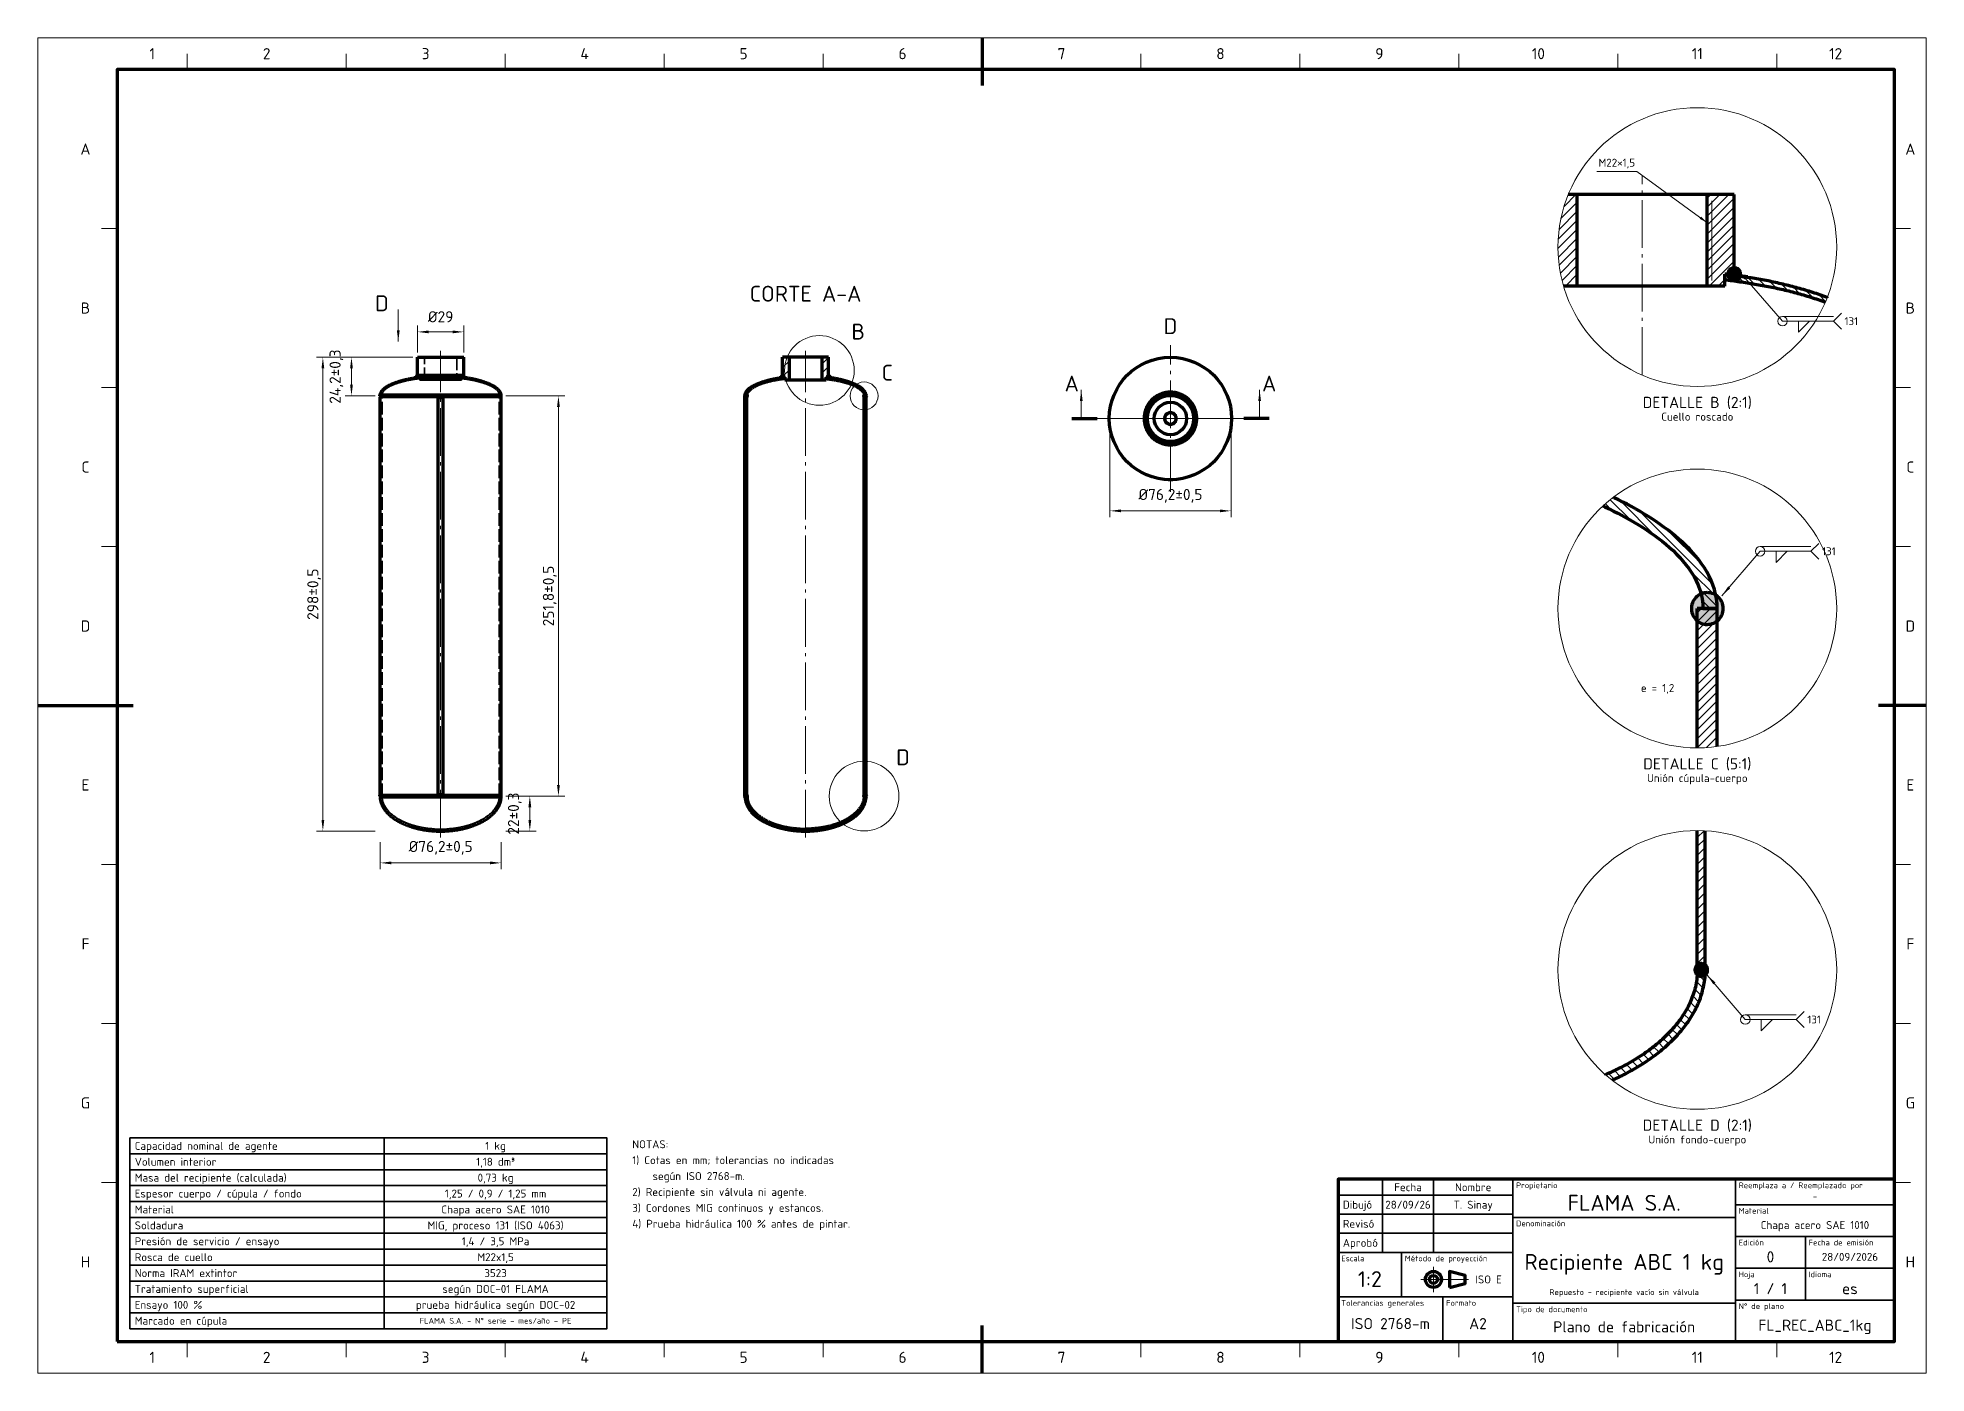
# Model space of a CAD drawing. Header units: millimetres. Extents: x 0 to 594, y 0 to 420.
import ezdxf
from ezdxf.enums import TextEntityAlignment as Align

# ---------------------------------------------------------------- set-up
doc = ezdxf.new("R2010")
doc.units = ezdxf.units.MM
doc.linetypes.add('IRAM-E-TRAZOS', pattern=[5, 4, -1])
doc.linetypes.add('IRAM-F-TRAZO-PUNTO', pattern=[20, 15, -2, 1, -2])
for name, color, linetype, lineweight in [('01-VISIBLE', 7, 'CONTINUOUS', 70), ('02-OCULTA', 4, 'IRAM-E-TRAZOS', 35), ('03-EJE', 1, 'IRAM-F-TRAZO-PUNTO', 18), ('04-COTA', 3, 'CONTINUOUS', 18), ('05-RAYADO', 8, 'CONTINUOUS', 18), ('06-TEXTO', 7, 'CONTINUOUS', 25), ('07-RECUADRO', 7, 'CONTINUOUS', 70), ('08-FINA', 5, 'CONTINUOUS', 18), ('10-ROTULO', 7, 'CONTINUOUS', 35), ('11-TEXTO-ROTULO', 7, 'CONTINUOUS', 25), ('12-SOLDADURA', 6, 'CONTINUOUS', 18)]:
    doc.layers.add(name, color=color, linetype=linetype, lineweight=lineweight)
doc.styles.add('ISO3098', font='isocpeur.ttf')
doc.dimstyles.new('FLAMA-IRAM', dxfattribs={"dimtxt": 3.5, "dimasz": 3.5, "dimexe": 2, "dimexo": 1.5, "dimgap": 1, "dimtad": 1, "dimdec": 1, "dimtxsty": 'ISO3098', "dimblk": 'IRAM_FLECHA', "dimblk1": 'IRAM_FLECHA', "dimblk2": 'IRAM_FLECHA', "dimcen": 2.5, "dimclrd": 3, "dimclre": 3, "dimclrt": 3, "dimazin": 3, "dimtfac": 1, "dimtmove": 0, "dimatfit": 3, "dimlwd": 18, "dimlwe": 18})

msp = doc.modelspace()

# ---------------------------------------------------------------- texts
at = {"layer": '06-TEXTO', "style": 'ISO3098'}
for s, height, p in [('1', 3.5, (36, 415)), ('2', 3.5, (72, 415)), ('3', 3.5, (122, 415)), ('4', 3.5, (172, 415)), ('5', 3.5, (222, 415)), ('6', 3.5, (272, 415)), ('7', 3.5, (322, 415)), ('8', 3.5, (372, 415)), ('9', 3.5, (422, 415)), ('10', 3.5, (472, 415)), ('11', 3.5, (522, 415)), ('12', 3.5, (565.5, 415)), ('A', 3.5, (15, 385)), ('A', 3.5, (589, 385)), ('CORTE A-A', 5, (241.5, 339.5)), ('B', 3.5, (15, 335)), ('B', 3.5, (589, 335)), ('B', 5, (258.069, 327.594)), ('D', 5, (356.275, 329.312)), ('C', 5, (267.213, 314.663)), ('A', 5, (325.225, 311.262)), ('A', 5, (387.325, 311.262)), ('DETALLE B (2:1)', 3.5, (522, 305.333)), ('Cuello roscado', 2.5, (522, 300.833)), ('C', 3.5, (15, 285)), ('C', 3.5, (589, 285)), ('D', 3.5, (15, 235)), ('D', 3.5, (589, 235)), ('e = 1,2', 2.5, (509.5, 215.5)), ('D', 5, (272.144, 193.719)), ('DETALLE C (5:1)', 3.5, (522, 191.667)), ('E', 3.5, (15, 185)), ('Unión cúpula-cuerpo', 2.5, (522, 187.167)), ('E', 3.5, (589, 185)), ('F', 3.5, (15, 135)), ('F', 3.5, (589, 135)), ('G', 3.5, (15, 85)), ('G', 3.5, (589, 85)), ('DETALLE D (2:1)', 3.5, (522, 78)), ('1 kg', 2.5, (144, 71.5)), ('Unión fondo-cuerpo', 2.5, (522, 73.5)), ('1,18 dm³', 2.5, (144, 66.5)), ('0,73 kg', 2.5, (144, 61.5)), ('1,25 / 0,9 / 1,25 mm', 2.5, (144, 56.5)), ('MIG, proceso 131 (ISO 4063)', 2.5, (144, 46.5)), ('Chapa acero SAE 1010', 2.5, (144, 51.5)), ('1,4 / 3,5 MPa', 2.5, (144, 41.5)), ('H', 3.5, (15, 35)), ('M22x1,5', 2.5, (144, 36.5)), ('H', 3.5, (589, 35)), ('3523', 2.5, (144, 31.5)), ('según DOC-01 FLAMA', 2.5, (144, 26.5)), ('prueba hidráulica según DOC-02', 2.5, (144, 21.5)), ('FLAMA S.A. - N° serie - mes/año - PE', 1.8, (144, 16.5)), ('1', 3.5, (36, 5)), ('2', 3.5, (72, 5)), ('3', 3.5, (122, 5)), ('4', 3.5, (172, 5)), ('5', 3.5, (222, 5)), ('6', 3.5, (272, 5)), ('7', 3.5, (322, 5)), ('8', 3.5, (372, 5)), ('9', 3.5, (422, 5)), ('10', 3.5, (472, 5)), ('11', 3.5, (522, 5)), ('12', 3.5, (565.5, 5))]:
    msp.add_text(s, height=height, dxfattribs=at).set_placement(p, align=Align.MIDDLE_CENTER)
msp.add_text('M22×1,5', height=2.5, dxfattribs=at).set_placement((496.676, 378.717), align=Align.BOTTOM_CENTER)
msp.add_text('D', height=5, dxfattribs=at).set_placement((110.39, 336.5), align=Align.MIDDLE_RIGHT)
for s, p in [('Capacidad nominal de agente', (30.5, 71.5)), ('Volumen interior', (30.5, 66.5)), ('Masa del recipiente (calculada)', (30.5, 61.5)), ('Espesor cuerpo / cúpula / fondo', (30.5, 56.5)), ('Soldadura', (30.5, 46.5)), ('Material', (30.5, 51.5)), ('Presión de servicio / ensayo', (30.5, 41.5)), ('Rosca de cuello', (30.5, 36.5)), ('Norma IRAM extintor', (30.5, 31.5)), ('Tratamiento superficial', (30.5, 26.5)), ('Ensayo 100 %', (30.5, 21.5)), ('Marcado en cúpula', (30.5, 16.5))]:
    msp.add_text(s, height=2.5, dxfattribs=at).set_placement(p, align=Align.MIDDLE_LEFT)
for s, p in [('NOTAS:', (187, 70)), ('1) Cotas en mm; tolerancias no indicadas', (187, 65)), ('    según ISO 2768-m.', (187, 60)), ('2) Recipiente sin válvula ni agente.', (187, 55)), ('3) Cordones MIG continuos y estancos.', (187, 50)), ('4) Prueba hidráulica 100 % antes de pintar.', (187, 45))]:
    msp.add_text(s, height=2.5, dxfattribs=at).set_placement(p, align=Align.BOTTOM_LEFT)
at = {"layer": '11-TEXTO-ROTULO', "style": 'ISO3098'}
for s, height, p in [('Fecha', 2.5, (431, 58.5)), ('Nombre', 2.5, (451.5, 58.5)), ('28/09/26', 2.5, (431, 53)), ('T. Sinay', 2.5, (451.5, 53)), ('FLAMA S.A.', 5, (499, 53.6)), ('-', 1.8, (559, 55.6)), ('Chapa acero SAE 1010', 2.5, (559, 46.6)), ('Recipiente ABC 1 kg', 5, (499, 35)), ('0', 3.5, (545, 36.6)), ('28/09/2026', 2.5, (570, 36.6)), ('1:2', 5, (419, 29.6)), ('Repuesto - recipiente vacío sin válvula', 1.8, (499, 25.5)), ('1 / 1', 3.5, (545, 26.6)), ('es', 3.5, (570, 26.6)), ('ISO 2768-m', 3.5, (425.5, 15.6)), ('A2', 3.5, (453, 15.6)), ('Plano de fabricación', 3.5, (499, 14.6)), ('FL_REC_ABC_1kg', 3.5, (559, 15.1))]:
    msp.add_text(s, height=height, dxfattribs=at).set_placement(p, align=Align.MIDDLE_CENTER)
for s, p in [('Propietario', (465, 60)), ('Reemplaza a / Reemplazado por', (535, 60)), ('Denominación', (465, 48)), ('Material', (535, 52)), ('Edición', (535, 42)), ('Fecha de emisión', (557, 42)), ('Escala', (410, 37)), ('Método de proyección', (430, 37)), ('Hoja', (535, 32)), ('Idioma', (557, 32)), ('Tolerancias generales', (410, 23)), ('Formato', (443, 23)), ('Tipo de documento', (465, 21)), ('N° de plano', (535, 22))]:
    msp.add_text(s, height=1.8, dxfattribs=at).set_placement(p, align=Align.TOP_LEFT)
for s, p in [('Dibujó', (410.5, 53)), ('Revisó', (410.5, 47)), ('Aprobó', (410.5, 41))]:
    msp.add_text(s, height=2.5, dxfattribs=at).set_placement(p, align=Align.MIDDLE_LEFT)
msp.add_text('ISO E', height=2.5, dxfattribs=at).set_placement((460.5, 29.5), align=Align.MIDDLE_RIGHT)
at = {"layer": '12-SOLDADURA', "style": 'ISO3098'}
for p in [(568.3, 330.867), (561.25, 258.5), (556.6, 111.233)]:
    msp.add_text('131', height=2.5, dxfattribs=at).set_placement(p, align=Align.MIDDLE_LEFT)

# ---------------------------------------------------------------- blocks, each defined once
blk = doc.blocks.new('IRAM_FLECHA')
blk.add_solid([(0, 0), (-1, 0.125), (-1, -0.125)])

# ---------------------------------------------------------------- dimensions: what is measured, and where the dimension line sits
at = {"layer": '04-COTA'}
msp.add_linear_dim(base=(119.475, 327.5), p1=(119.475, 319.5), p2=(133.975, 319.5), dimstyle='FLAMA-IRAM', override={"dimlfac": 2, "dimpost": '%%c<>'}, dxfattribs=at).render()
for base, p1, p2, text in [((98.675, 307.3751), (107.675, 307.3751), (119.475, 319.5), '<>±0,3'), ((89.675, 170.5), (107.675, 170.5), (119.475, 319.5), '<>±0,5'), ((163.775, 181.5), (145.775, 181.5), (145.775, 307.3751), '<>±0,5'), ((154.775, 170.5), (145.775, 170.5), (145.775, 181.5), '<>±0,3')]:
    msp.add_linear_dim(base=base, p1=p1, p2=p2, angle=90, text=text, dimstyle='FLAMA-IRAM', override={"dimlfac": 2}, dxfattribs=at).render()
for base, p1, p2 in [((337.225, 271.212), (337.225, 300.262), (375.325, 300.262)), ((107.675, 160.5), (107.675, 168.5), (145.775, 168.5))]:
    msp.add_linear_dim(base=base, p1=p1, p2=p2, text='%%c<>±0,5', dimstyle='FLAMA-IRAM', override={"dimlfac": 2}, dxfattribs=at).render()

# ---------------------------------------------------------------- hatches: boundary and pattern name
at = {"layer": '05-RAYADO'}
h = msp.add_hatch(dxfattribs=at)
h.set_pattern_fill('ANSI31', scale=0.62992)
h.paths.add_polyline_path([(479.92, 341.904), (479.754, 342.476), (479.48, 343.516), (479.232, 344.563), (479.009, 345.615), (478.812, 346.673), (478.641, 347.735), (478.496, 348.801), (478.378, 349.87), (478.285, 350.942), (478.219, 352.016), (478.18, 353.091), (478.167, 354.167), (478.18, 355.242), (478.219, 356.317), (478.285, 357.391), (478.378, 358.463), (478.496, 359.532), (478.641, 360.598), (478.812, 361.66), (479.009, 362.718), (479.232, 363.771), (479.48, 364.817), (479.754, 365.858), (480.054, 366.891), (480.379, 367.916), (480.729, 368.934), (481.104, 369.942), (481.394, 370.667), (484.224, 370.667), (484.224, 341.904)])
h = msp.add_hatch(dxfattribs=at)
h.set_pattern_fill('ANSI31', scale=0.62992)
h.paths.add_polyline_path([(530.62, 345.667), (530.62, 341.904), (524.976, 341.904), (524.976, 370.667), (533.6, 370.667), (533.6, 345.667)])
h = msp.add_hatch(dxfattribs=at)
h.set_pattern_fill('ANSI31', scale=0.62992, angle=90)
h.paths.add_polyline_path([(531, 345.619), (531.397, 345.572), (531.792, 345.525), (532.183, 345.478), (532.572, 345.432), (532.971, 345.384), (533.383, 345.335), (533.789, 345.286), (534.188, 345.238), (534.58, 345.191), (534.966, 345.145), (535.378, 345.095), (535.782, 345.046), (536.168, 344.999), (536.578, 344.949), (536.967, 344.901), (537.371, 344.85), (537.706, 344.797), (537.306, 344.832), (536.906, 344.87), (536.506, 344.907), (536.106, 344.94), (536.111, 344.895), (536.507, 344.827), (536.904, 344.763), (537.3, 344.701), (537.697, 344.64), (538.095, 344.579), (538.492, 344.518), (538.889, 344.457), (539.286, 344.396), (539.683, 344.335), (540.08, 344.273), (540.477, 344.211), (540.874, 344.147), (541.27, 344.083), (541.666, 344.017), (542.063, 343.95), (542.458, 343.88), (542.854, 343.809), (543.249, 343.735), (543.643, 343.659), (544.037, 343.581), (544.431, 343.5), (544.824, 343.416), (545.216, 343.331), (545.609, 343.245), (546.001, 343.157), (546.393, 343.07), (546.785, 342.982), (547.177, 342.894), (547.569, 342.805), (547.961, 342.716), (548.352, 342.627), (548.744, 342.537), (549.135, 342.446), (549.526, 342.354), (549.917, 342.261), (550.308, 342.168), (550.698, 342.072), (551.088, 341.976), (551.478, 341.878), (551.867, 341.778), (552.256, 341.677), (552.644, 341.575), (553.032, 341.47), (553.42, 341.365), (553.807, 341.258), (554.194, 341.149), (554.58, 341.039), (554.966, 340.928), (555.352, 340.815), (555.737, 340.701), (556.122, 340.586), (556.506, 340.469), (556.89, 340.351), (557.274, 340.231), (557.657, 340.11), (558.04, 339.988), (558.422, 339.864), (558.803, 339.738), (559.185, 339.611), (559.565, 339.482), (559.945, 339.351), (560.324, 339.219), (560.703, 339.085), (561.081, 338.949), (561.458, 338.811), (561.835, 338.671), (562.211, 338.53), (562.587, 338.387), (562.853, 338.283), (562.497, 337.392), (562.256, 336.83), (561.974, 336.937), (561.597, 337.079), (561.219, 337.218), (560.84, 337.355), (560.461, 337.491), (560.081, 337.624), (559.701, 337.756), (559.32, 337.886), (558.938, 338.014), (558.556, 338.141), (558.173, 338.266), (557.789, 338.389), (557.406, 338.51), (557.021, 338.63), (556.636, 338.748), (556.251, 338.865), (555.865, 338.98), (555.479, 339.094), (555.092, 339.206), (554.705, 339.317), (554.317, 339.426), (553.929, 339.534), (553.541, 339.641), (553.152, 339.746), (552.763, 339.85), (552.374, 339.952), (551.984, 340.053), (551.594, 340.153), (551.203, 340.252), (550.813, 340.349), (550.422, 340.445), (550.03, 340.54), (549.639, 340.633), (549.247, 340.725), (548.854, 340.817), (548.462, 340.906), (548.069, 340.995), (547.676, 341.083), (547.283, 341.169), (546.889, 341.255), (546.496, 341.339), (546.102, 341.422), (545.707, 341.504), (545.313, 341.585), (544.918, 341.665), (544.523, 341.744), (544.128, 341.822), (543.733, 341.898), (543.337, 341.974), (542.942, 342.049), (542.546, 342.123), (542.15, 342.195), (541.754, 342.267), (541.357, 342.338), (540.961, 342.408), (540.564, 342.476), (540.167, 342.544), (539.77, 342.611), (539.373, 342.677), (538.975, 342.742), (538.578, 342.806), (538.18, 342.869), (537.782, 342.932), (537.384, 342.993), (536.986, 343.054), (536.588, 343.113), (536.19, 343.172), (535.791, 343.23), (535.392, 343.287), (534.994, 343.343), (534.595, 343.398), (534.196, 343.452), (533.797, 343.506), (533.397, 343.559), (532.998, 343.61), (532.599, 343.661), (532.199, 343.712), (531.8, 343.761), (531.4, 343.81), (531, 343.857), (530.6, 343.904), (530.6, 345.667)])
h = msp.add_hatch(color=7, dxfattribs=at)
h.dxf.hatch_style = 1
h.paths.add_polyline_path([(535.559, 345.264), (535.438, 344.878), (535.242, 344.524), (534.978, 344.217), (534.658, 343.969), (534.295, 343.791), (533.903, 343.69), (533.499, 343.669), (533.099, 343.731), (532.719, 343.871), (532.376, 344.085), (532.082, 344.364), (531.851, 344.696), (531.692, 345.068), (531.61, 345.464), (531.61, 345.869), (531.692, 346.265), (531.851, 346.637), (532.082, 346.969), (532.376, 347.248), (532.719, 347.462), (533.099, 347.603), (533.499, 347.664), (533.903, 347.644), (534.295, 347.542), (534.658, 347.364), (534.978, 347.116), (535.242, 346.809), (535.438, 346.455), (535.559, 346.069), (535.6, 345.667)])
h = msp.add_hatch(dxfattribs=at)
h.set_pattern_fill('ANSI31', scale=0.62992)
h.paths.add_polyline_path([(236.406, 312.309), (234.995, 312.309), (234.995, 313.25), (234.25, 313.25), (234.25, 319.5), (236.406, 319.5)])
h = msp.add_hatch(dxfattribs=at)
h.set_pattern_fill('ANSI31', scale=0.62992)
h.paths.add_polyline_path([(248.75, 313.25), (248.005, 313.25), (248.005, 312.309), (246.594, 312.309), (246.594, 319.5), (248.75, 319.5)])
h = msp.add_hatch(color=7, dxfattribs=at)
h.dxf.hatch_style = 1
h.paths.add_polyline_path([(222.9, 307.375), (222.45, 307.375), (222.452, 307.475), (222.46, 307.576), (222.472, 307.675), (222.489, 307.774), (222.51, 307.872), (222.536, 307.969), (222.567, 308.065), (222.601, 308.159), (222.639, 308.252), (222.68, 308.344), (222.725, 308.434), (222.773, 308.522), (222.824, 308.608), (222.878, 308.693), (222.935, 308.776), (222.994, 308.857), (223.055, 308.937), (223.118, 309.015), (223.183, 309.092), (223.25, 309.167), (223.318, 309.24), (223.388, 309.312), (223.46, 309.383), (223.532, 309.452), (223.607, 309.52), (223.682, 309.586), (223.758, 309.651), (223.836, 309.715), (223.914, 309.778), (223.993, 309.839), (224.074, 309.9), (224.155, 309.959), (224.236, 310.018), (224.319, 310.075), (224.402, 310.131), (224.486, 310.186), (224.57, 310.241), (224.655, 310.294), (224.741, 310.347), (224.827, 310.398), (224.914, 310.449), (225.001, 310.499), (225.088, 310.548), (225.176, 310.597), (225.265, 310.645), (225.353, 310.692), (225.443, 310.738), (225.532, 310.783), (225.622, 310.828), (225.712, 310.873), (225.802, 310.916), (225.893, 310.959), (225.984, 311.001), (226.076, 311.043), (226.167, 311.084), (226.259, 311.125), (226.351, 311.165), (226.444, 311.204), (226.536, 311.243), (226.629, 311.281), (226.722, 311.319), (226.815, 311.356), (226.909, 311.393), (227.002, 311.43), (227.096, 311.465), (227.19, 311.501), (227.284, 311.536), (227.379, 311.57), (227.473, 311.604), (227.568, 311.638), (227.663, 311.671), (227.758, 311.703), (227.853, 311.736), (227.948, 311.767), (228.043, 311.799), (228.139, 311.83), (228.235, 311.861), (228.33, 311.891), (228.426, 311.921), (228.522, 311.95), (228.618, 311.979), (228.714, 312.008), (228.811, 312.037), (228.907, 312.065), (229.004, 312.093), (229.1, 312.12), (229.197, 312.147), (229.294, 312.174), (229.391, 312.201), (229.488, 312.227), (229.585, 312.252), (229.682, 312.278), (229.779, 312.302), (229.877, 312.327), (229.974, 312.351), (230.072, 312.375), (230.169, 312.398), (230.267, 312.422), (230.365, 312.444), (230.463, 312.467), (230.56, 312.49), (230.658, 312.512), (230.756, 312.534), (230.854, 312.556), (230.952, 312.578), (231.05, 312.6), (231.148, 312.622), (231.246, 312.644), (231.344, 312.666), (231.442, 312.687), (231.541, 312.708), (231.639, 312.728), (231.737, 312.748), (231.836, 312.767), (231.935, 312.785), (232.034, 312.803), (232.133, 312.82), (232.232, 312.837), (232.331, 312.854), (232.43, 312.87), (232.529, 312.886), (232.628, 312.901), (232.727, 312.917), (232.827, 312.932), (232.926, 312.947), (233.025, 312.963), (233.124, 312.978), (233.224, 312.993), (233.323, 313.008), (233.422, 313.024), (233.521, 313.04), (233.62, 313.057), (233.626, 313.069), (233.526, 313.06), (233.426, 313.051), (233.326, 313.042), (233.226, 313.033), (233.305, 313.045), (233.405, 313.058), (233.504, 313.07), (233.604, 313.083), (233.704, 313.095), (233.803, 313.107), (233.903, 313.119), (234.003, 313.131), (234.103, 313.143), (234.202, 313.155), (234.302, 313.167), (234.402, 313.179), (234.501, 313.191), (234.601, 313.202), (234.701, 313.214), (234.801, 313.226), (234.9, 313.238), (235, 313.25), (235, 312.809), (234.9, 312.798), (234.8, 312.786), (234.7, 312.774), (234.6, 312.761), (234.5, 312.749), (234.4, 312.736), (234.301, 312.723), (234.201, 312.71), (234.101, 312.696), (234.001, 312.683), (233.902, 312.669), (233.802, 312.655), (233.702, 312.641), (233.603, 312.626), (233.503, 312.612), (233.403, 312.597), (233.304, 312.582), (233.204, 312.566), (233.105, 312.551), (233.006, 312.535), (232.906, 312.519), (232.807, 312.503), (232.708, 312.486), (232.608, 312.469), (232.509, 312.452), (232.41, 312.435), (232.311, 312.418), (232.212, 312.4), (232.113, 312.382), (232.014, 312.364), (231.915, 312.346), (231.816, 312.327), (231.717, 312.308), (231.618, 312.289), (231.519, 312.269), (231.42, 312.25), (231.322, 312.23), (231.223, 312.209), (231.125, 312.189), (231.026, 312.168), (230.928, 312.147), (230.829, 312.126), (230.731, 312.104), (230.633, 312.082), (230.535, 312.06), (230.436, 312.037), (230.338, 312.015), (230.24, 311.992), (230.142, 311.968), (230.045, 311.945), (229.947, 311.921), (229.849, 311.896), (229.752, 311.872), (229.654, 311.847), (229.557, 311.821), (229.459, 311.796), (229.362, 311.77), (229.265, 311.744), (229.168, 311.717), (229.071, 311.69), (228.974, 311.663), (228.877, 311.635), (228.78, 311.607), (228.684, 311.578), (228.587, 311.55), (228.491, 311.52), (228.395, 311.491), (228.299, 311.461), (228.203, 311.431), (228.107, 311.4), (228.011, 311.369), (227.916, 311.337), (227.82, 311.305), (227.725, 311.272), (227.63, 311.239), (227.535, 311.206), (227.44, 311.172), (227.345, 311.138), (227.251, 311.103), (227.157, 311.068), (227.062, 311.032), (226.969, 310.995), (226.875, 310.959), (226.781, 310.921), (226.688, 310.883), (226.595, 310.845), (226.502, 310.806), (226.41, 310.766), (226.318, 310.726), (226.226, 310.685), (226.134, 310.643), (226.043, 310.601), (225.951, 310.558), (225.861, 310.515), (225.77, 310.47), (225.68, 310.425), (225.591, 310.38), (225.501, 310.333), (225.412, 310.286), (225.324, 310.238), (225.236, 310.189), (225.148, 310.139), (225.061, 310.089), (224.975, 310.037), (224.889, 309.985), (224.804, 309.931), (224.719, 309.877), (224.635, 309.821), (224.552, 309.765), (224.469, 309.707), (224.388, 309.648), (224.307, 309.588), (224.227, 309.527), (224.148, 309.464), (224.07, 309.4), (223.994, 309.335), (223.918, 309.268), (223.844, 309.2), (223.772, 309.13), (223.701, 309.059), (223.632, 308.986), (223.564, 308.911), (223.499, 308.834), (223.435, 308.756), (223.374, 308.676), (223.315, 308.595), (223.259, 308.511), (223.206, 308.425), (223.157, 308.338), (223.112, 308.248), (223.071, 308.156), (223.034, 308.062), (223, 307.967), (222.97, 307.871), (222.943, 307.774), (222.922, 307.676), (222.908, 307.576), (222.902, 307.476)])
h = msp.add_hatch(color=7, dxfattribs=at)
h.dxf.hatch_style = 1
h.paths.add_polyline_path([(233.75, 313.25), (233.76, 313.351), (233.791, 313.447), (233.84, 313.536), (233.906, 313.612), (233.986, 313.674), (234.076, 313.719), (234.174, 313.744), (234.275, 313.749), (234.375, 313.734), (234.47, 313.699), (234.556, 313.645), (234.629, 313.576), (234.687, 313.493), (234.727, 313.4), (234.747, 313.301), (234.747, 313.199), (234.727, 313.1), (234.687, 313.007), (234.629, 312.924), (234.556, 312.855), (234.47, 312.801), (234.375, 312.766), (234.275, 312.751), (234.174, 312.756), (234.076, 312.781), (233.986, 312.826), (233.906, 312.888), (233.84, 312.964), (233.791, 313.053), (233.76, 313.149)])
h = msp.add_hatch(color=7, dxfattribs=at)
h.dxf.hatch_style = 1
h.paths.add_polyline_path([(248, 313.25), (248.1, 313.238), (248.199, 313.226), (248.298, 313.214), (248.396, 313.203), (248.493, 313.191), (248.593, 313.179), (248.696, 313.167), (248.797, 313.155), (248.897, 313.143), (248.995, 313.131), (249.092, 313.119), (249.194, 313.107), (249.295, 313.095), (249.392, 313.083), (249.494, 313.071), (249.592, 313.059), (249.693, 313.046), (249.777, 313.033), (249.677, 313.041), (249.577, 313.051), (249.477, 313.06), (249.376, 313.068), (249.378, 313.057), (249.477, 313.04), (249.576, 313.024), (249.675, 313.009), (249.774, 312.993), (249.874, 312.978), (249.973, 312.963), (250.072, 312.948), (250.171, 312.932), (250.271, 312.917), (250.37, 312.902), (250.469, 312.886), (250.568, 312.87), (250.668, 312.854), (250.767, 312.838), (250.866, 312.821), (250.965, 312.803), (251.063, 312.786), (251.162, 312.767), (251.261, 312.748), (251.359, 312.728), (251.458, 312.708), (251.556, 312.687), (251.654, 312.666), (251.752, 312.645), (251.85, 312.623), (251.948, 312.601), (252.046, 312.579), (252.144, 312.557), (252.242, 312.535), (252.34, 312.512), (252.438, 312.49), (252.536, 312.468), (252.634, 312.445), (252.732, 312.422), (252.829, 312.399), (252.927, 312.375), (253.025, 312.351), (253.122, 312.327), (253.219, 312.303), (253.317, 312.278), (253.414, 312.253), (253.511, 312.227), (253.608, 312.201), (253.705, 312.175), (253.802, 312.148), (253.898, 312.121), (253.995, 312.093), (254.092, 312.065), (254.188, 312.037), (254.284, 312.009), (254.381, 311.98), (254.477, 311.951), (254.573, 311.921), (254.668, 311.891), (254.764, 311.861), (254.86, 311.83), (254.955, 311.799), (255.051, 311.768), (255.146, 311.736), (255.241, 311.704), (255.336, 311.671), (255.431, 311.638), (255.526, 311.605), (255.62, 311.571), (255.715, 311.536), (255.809, 311.501), (255.903, 311.466), (255.997, 311.43), (256.09, 311.394), (256.184, 311.357), (256.277, 311.32), (256.37, 311.282), (256.463, 311.243), (256.555, 311.204), (256.648, 311.165), (256.74, 311.125), (256.832, 311.085), (256.924, 311.043), (257.015, 311.002), (257.106, 310.959), (257.197, 310.916), (257.287, 310.873), (257.377, 310.829), (257.467, 310.784), (257.557, 310.738), (257.646, 310.692), (257.735, 310.645), (257.823, 310.597), (257.911, 310.549), (257.999, 310.5), (258.086, 310.45), (258.172, 310.399), (258.258, 310.347), (258.344, 310.294), (258.429, 310.241), (258.514, 310.187), (258.597, 310.131), (258.681, 310.075), (258.763, 310.018), (258.845, 309.96), (258.926, 309.9), (259.006, 309.84), (259.086, 309.778), (259.164, 309.715), (259.241, 309.652), (259.318, 309.586), (259.393, 309.52), (259.467, 309.452), (259.54, 309.383), (259.612, 309.312), (259.682, 309.24), (259.75, 309.167), (259.817, 309.092), (259.882, 309.016), (259.945, 308.937), (260.006, 308.858), (260.065, 308.776), (260.122, 308.693), (260.175, 308.608), (260.227, 308.522), (260.275, 308.434), (260.32, 308.344), (260.361, 308.253), (260.399, 308.16), (260.433, 308.065), (260.464, 307.969), (260.49, 307.872), (260.511, 307.774), (260.528, 307.675), (260.54, 307.576), (260.548, 307.475), (260.55, 307.375), (260.1, 307.375), (260.098, 307.476), (260.092, 307.576), (260.078, 307.676), (260.057, 307.774), (260.03, 307.871), (260, 307.967), (259.966, 308.062), (259.929, 308.156), (259.888, 308.248), (259.843, 308.338), (259.794, 308.425), (259.741, 308.511), (259.685, 308.595), (259.626, 308.676), (259.565, 308.756), (259.501, 308.834), (259.436, 308.911), (259.368, 308.986), (259.299, 309.059), (259.228, 309.13), (259.156, 309.2), (259.082, 309.268), (259.006, 309.335), (258.93, 309.4), (258.852, 309.464), (258.773, 309.527), (258.693, 309.588), (258.612, 309.648), (258.531, 309.707), (258.448, 309.765), (258.365, 309.821), (258.281, 309.877), (258.196, 309.931), (258.111, 309.985), (258.025, 310.037), (257.939, 310.089), (257.852, 310.139), (257.764, 310.189), (257.676, 310.238), (257.588, 310.286), (257.499, 310.333), (257.409, 310.38), (257.32, 310.425), (257.23, 310.47), (257.139, 310.515), (257.049, 310.558), (256.957, 310.601), (256.866, 310.643), (256.774, 310.685), (256.682, 310.726), (256.59, 310.766), (256.498, 310.806), (256.405, 310.845), (256.312, 310.883), (256.219, 310.921), (256.125, 310.959), (256.031, 310.995), (255.938, 311.032), (255.843, 311.068), (255.749, 311.103), (255.655, 311.138), (255.56, 311.172), (255.465, 311.206), (255.37, 311.239), (255.275, 311.272), (255.18, 311.305), (255.084, 311.337), (254.989, 311.369), (254.893, 311.4), (254.797, 311.431), (254.701, 311.461), (254.605, 311.491), (254.509, 311.52), (254.413, 311.55), (254.316, 311.578), (254.22, 311.607), (254.123, 311.635), (254.026, 311.663), (253.929, 311.69), (253.832, 311.717), (253.735, 311.744), (253.638, 311.77), (253.541, 311.796), (253.443, 311.821), (253.346, 311.847), (253.248, 311.872), (253.151, 311.896), (253.053, 311.921), (252.955, 311.945), (252.858, 311.968), (252.76, 311.992), (252.662, 312.015), (252.564, 312.037), (252.465, 312.06), (252.367, 312.082), (252.269, 312.104), (252.171, 312.126), (252.072, 312.147), (251.974, 312.168), (251.875, 312.189), (251.777, 312.209), (251.678, 312.23), (251.58, 312.25), (251.481, 312.269), (251.382, 312.289), (251.283, 312.308), (251.184, 312.327), (251.085, 312.346), (250.986, 312.364), (250.887, 312.382), (250.788, 312.4), (250.689, 312.418), (250.59, 312.435), (250.491, 312.452), (250.392, 312.469), (250.292, 312.486), (250.193, 312.503), (250.094, 312.519), (249.994, 312.535), (249.895, 312.551), (249.796, 312.566), (249.696, 312.582), (249.597, 312.597), (249.497, 312.612), (249.397, 312.626), (249.298, 312.641), (249.198, 312.655), (249.098, 312.669), (248.999, 312.683), (248.899, 312.696), (248.799, 312.71), (248.699, 312.723), (248.6, 312.736), (248.5, 312.749), (248.4, 312.761), (248.3, 312.774), (248.2, 312.786), (248.1, 312.798), (248, 312.809)])
h = msp.add_hatch(color=7, dxfattribs=at)
h.dxf.hatch_style = 1
h.paths.add_polyline_path([(249.25, 313.25), (249.24, 313.149), (249.209, 313.053), (249.16, 312.964), (249.094, 312.888), (249.014, 312.826), (248.924, 312.781), (248.826, 312.756), (248.725, 312.751), (248.625, 312.766), (248.53, 312.801), (248.444, 312.855), (248.371, 312.924), (248.313, 313.007), (248.273, 313.1), (248.253, 313.199), (248.253, 313.301), (248.273, 313.4), (248.313, 313.493), (248.371, 313.576), (248.444, 313.645), (248.53, 313.699), (248.625, 313.734), (248.725, 313.749), (248.826, 313.744), (248.924, 313.719), (249.014, 313.674), (249.094, 313.612), (249.16, 313.536), (249.209, 313.447), (249.24, 313.351)])
h = msp.add_hatch(color=7, dxfattribs=at)
h.dxf.hatch_style = 1
h.paths.add_polyline_path([(222.262, 307.375), (222.273, 307.476), (222.303, 307.572), (222.352, 307.661), (222.418, 307.737), (222.498, 307.799), (222.589, 307.844), (222.687, 307.869), (222.788, 307.874), (222.888, 307.859), (222.983, 307.824), (223.069, 307.77), (223.142, 307.701), (223.2, 307.618), (223.24, 307.525), (223.26, 307.426), (223.26, 307.324), (223.24, 307.225), (223.2, 307.132), (223.142, 307.049), (223.069, 306.98), (222.983, 306.926), (222.888, 306.891), (222.788, 306.876), (222.687, 306.881), (222.589, 306.906), (222.498, 306.951), (222.418, 307.013), (222.352, 307.089), (222.303, 307.178), (222.273, 307.274)])
h = msp.add_hatch(color=7, dxfattribs=at)
h.dxf.hatch_style = 1
h.paths.add_polyline_path([(223.075, 181.5), (222.45, 181.5), (222.45, 307.375), (223.075, 307.375)])
h = msp.add_hatch(color=7, dxfattribs=at)
h.dxf.hatch_style = 1
h.paths.add_polyline_path([(260.738, 307.375), (260.727, 307.274), (260.697, 307.178), (260.648, 307.089), (260.582, 307.013), (260.502, 306.951), (260.411, 306.906), (260.313, 306.881), (260.212, 306.876), (260.112, 306.891), (260.017, 306.926), (259.931, 306.98), (259.858, 307.049), (259.8, 307.132), (259.76, 307.225), (259.74, 307.324), (259.74, 307.426), (259.76, 307.525), (259.8, 307.618), (259.858, 307.701), (259.931, 307.77), (260.017, 307.824), (260.112, 307.859), (260.212, 307.874), (260.313, 307.869), (260.411, 307.844), (260.502, 307.799), (260.582, 307.737), (260.648, 307.661), (260.697, 307.572), (260.727, 307.476)])
h = msp.add_hatch(color=7, dxfattribs=at)
h.dxf.hatch_style = 1
h.paths.add_polyline_path([(259.925, 307.375), (260.55, 307.375), (260.55, 181.5), (259.925, 181.5)])
h = msp.add_hatch(dxfattribs=at)
h.set_pattern_fill('ANSI31', scale=0.62992, angle=90)
h.paths.add_polyline_path([(495.623, 275.478), (496.525, 275.036), (497.423, 274.587), (498.318, 274.132), (499.21, 273.669), (500.098, 273.199), (500.981, 272.722), (501.861, 272.237), (502.737, 271.745), (503.607, 271.245), (504.474, 270.736), (505.335, 270.22), (506.191, 269.694), (507.041, 269.16), (507.886, 268.616), (508.724, 268.063), (509.556, 267.501), (510.382, 266.928), (511.199, 266.345), (512.01, 265.752), (512.812, 265.147), (513.605, 264.531), (514.39, 263.904), (515.164, 263.265), (515.929, 262.613), (516.682, 261.948), (517.423, 261.271), (518.152, 260.579), (518.867, 259.874), (519.567, 259.154), (520.252, 258.42), (520.92, 257.67), (521.571, 256.905), (522.202, 256.123), (522.813, 255.326), (523.401, 254.512), (523.966, 253.681), (524.505, 252.834), (525.016, 251.969), (525.497, 251.088), (525.947, 250.19), (526.362, 249.275), (526.741, 248.345), (527.083, 247.401), (527.385, 246.443), (527.646, 245.473), (527.862, 244.492), (528.032, 243.503), (528.153, 242.506), (528.226, 241.504), (528.25, 240.5), (523.75, 240.5), (523.732, 241.506), (523.666, 242.511), (523.531, 243.508), (523.32, 244.492), (523.054, 245.463), (522.751, 246.423), (522.414, 247.372), (522.042, 248.307), (521.632, 249.226), (521.181, 250.126), (520.689, 251.004), (520.16, 251.861), (519.599, 252.696), (519.009, 253.512), (518.396, 254.311), (517.761, 255.092), (517.106, 255.857), (516.432, 256.604), (515.74, 257.335), (515.031, 258.05), (514.306, 258.748), (513.566, 259.431), (512.813, 260.098), (512.046, 260.751), (511.268, 261.39), (510.479, 262.015), (509.681, 262.628), (508.873, 263.229), (508.056, 263.817), (507.232, 264.395), (506.399, 264.961), (505.559, 265.516), (504.713, 266.061), (503.86, 266.596), (503.001, 267.121), (502.137, 267.637), (501.267, 268.143), (500.391, 268.641), (499.511, 269.129), (498.627, 269.61), (497.738, 270.082), (496.845, 270.547), (495.948, 271.004), (495.047, 271.454), (494.143, 271.896), (493.235, 272.331), (492.327, 272.759), (492.563, 272.978), (493.369, 273.691), (494.192, 274.384), (495.032, 275.056), (495.601, 275.489)])
h = msp.add_hatch(color=7, dxfattribs=at)
h.dxf.hatch_style = 1
h.paths.add_polyline_path([(530.023, 239.494), (529.72, 238.528), (529.229, 237.644), (528.57, 236.876), (527.77, 236.257), (526.862, 235.811), (525.882, 235.558), (524.872, 235.506), (523.872, 235.66), (522.923, 236.011), (522.064, 236.546), (521.331, 237.243), (520.753, 238.073), (520.354, 239.003), (520.151, 239.994), (520.151, 241.006), (520.354, 241.997), (520.753, 242.927), (521.331, 243.757), (522.064, 244.454), (522.923, 244.989), (523.872, 245.34), (524.872, 245.494), (525.882, 245.442), (526.862, 245.189), (527.77, 244.743), (528.57, 244.124), (529.229, 243.356), (529.72, 242.472), (530.023, 241.506), (530.125, 240.5)])
h = msp.add_hatch(dxfattribs=at)
h.set_pattern_fill('ANSI31', scale=0.62992)
h.paths.add_polyline_path([(528.25, 240.5), (528.25, 197.116), (527.366, 196.996), (526.296, 196.878), (525.225, 196.785), (524.151, 196.719), (523.076, 196.68), (522, 196.667), (522, 240.5)])
h = msp.add_hatch(color=7, dxfattribs=at)
h.dxf.hatch_style = 1
h.paths.add_polyline_path([(222.262, 181.5), (222.273, 181.601), (222.303, 181.697), (222.352, 181.786), (222.418, 181.862), (222.498, 181.924), (222.589, 181.969), (222.687, 181.994), (222.788, 181.999), (222.888, 181.984), (222.983, 181.949), (223.069, 181.895), (223.142, 181.826), (223.2, 181.743), (223.24, 181.65), (223.26, 181.551), (223.26, 181.449), (223.24, 181.35), (223.2, 181.257), (223.142, 181.174), (223.069, 181.105), (222.983, 181.051), (222.888, 181.016), (222.788, 181.001), (222.687, 181.006), (222.589, 181.031), (222.498, 181.076), (222.418, 181.138), (222.352, 181.214), (222.303, 181.303), (222.273, 181.399)])
h = msp.add_hatch(color=7, dxfattribs=at)
h.dxf.hatch_style = 1
h.paths.add_polyline_path([(260.55, 181.5), (260.55, 181.4), (260.549, 181.3), (260.547, 181.2), (260.544, 181.1), (260.539, 181), (260.532, 180.9), (260.523, 180.8), (260.51, 180.701), (260.494, 180.602), (260.475, 180.504), (260.455, 180.406), (260.434, 180.308), (260.412, 180.21), (260.39, 180.112), (260.367, 180.015), (260.343, 179.918), (260.319, 179.821), (260.293, 179.724), (260.267, 179.627), (260.239, 179.531), (260.21, 179.435), (260.179, 179.34), (260.147, 179.245), (260.113, 179.151), (260.078, 179.057), (260.041, 178.964), (260.002, 178.872), (259.962, 178.78), (259.921, 178.689), (259.878, 178.598), (259.834, 178.509), (259.789, 178.419), (259.742, 178.331), (259.695, 178.242), (259.647, 178.155), (259.597, 178.068), (259.547, 177.981), (259.496, 177.895), (259.444, 177.809), (259.391, 177.724), (259.337, 177.64), (259.282, 177.556), (259.227, 177.473), (259.17, 177.39), (259.113, 177.308), (259.054, 177.227), (258.995, 177.146), (258.935, 177.066), (258.874, 176.987), (258.812, 176.908), (258.749, 176.83), (258.685, 176.753), (258.621, 176.676), (258.556, 176.6), (258.49, 176.525), (258.424, 176.45), (258.357, 176.376), (258.289, 176.302), (258.22, 176.229), (258.151, 176.157), (258.081, 176.085), (258.011, 176.014), (257.94, 175.943), (257.869, 175.873), (257.796, 175.804), (257.724, 175.735), (257.65, 175.667), (257.577, 175.599), (257.502, 175.532), (257.427, 175.465), (257.352, 175.4), (257.276, 175.334), (257.2, 175.27), (257.123, 175.205), (257.045, 175.142), (256.968, 175.079), (256.889, 175.016), (256.811, 174.955), (256.731, 174.893), (256.652, 174.833), (256.572, 174.772), (256.491, 174.713), (256.411, 174.654), (256.329, 174.595), (256.248, 174.537), (256.166, 174.48), (256.084, 174.423), (256.001, 174.366), (255.918, 174.31), (255.834, 174.255), (255.751, 174.2), (255.667, 174.146), (255.582, 174.092), (255.497, 174.039), (255.412, 173.986), (255.327, 173.933), (255.241, 173.882), (255.155, 173.83), (255.069, 173.779), (254.983, 173.729), (254.896, 173.679), (254.809, 173.63), (254.722, 173.581), (254.634, 173.532), (254.546, 173.484), (254.458, 173.437), (254.37, 173.39), (254.281, 173.343), (254.192, 173.297), (254.103, 173.251), (254.014, 173.206), (253.924, 173.161), (253.834, 173.117), (253.744, 173.073), (253.654, 173.03), (253.564, 172.987), (253.473, 172.944), (253.382, 172.902), (253.291, 172.86), (253.2, 172.819), (253.109, 172.778), (253.017, 172.738), (252.925, 172.698), (252.833, 172.658), (252.741, 172.619), (252.649, 172.581), (252.556, 172.542), (252.464, 172.504), (252.371, 172.467), (252.278, 172.43), (252.185, 172.393), (252.091, 172.357), (251.998, 172.321), (251.904, 172.285), (251.81, 172.25), (251.717, 172.216), (251.623, 172.181), (251.528, 172.148), (251.434, 172.114), (251.339, 172.081), (251.245, 172.048), (251.15, 172.016), (251.055, 171.984), (250.96, 171.952), (250.865, 171.921), (250.77, 171.89), (250.675, 171.86), (250.579, 171.83), (250.483, 171.8), (250.388, 171.771), (250.292, 171.742), (250.196, 171.713), (250.1, 171.685), (250.004, 171.657), (249.908, 171.629), (249.811, 171.602), (249.715, 171.575), (249.618, 171.549), (249.522, 171.523), (249.425, 171.497), (249.328, 171.472), (249.231, 171.447), (249.134, 171.422), (249.037, 171.398), (248.94, 171.374), (248.842, 171.35), (248.745, 171.327), (248.648, 171.304), (248.55, 171.281), (248.452, 171.259), (248.355, 171.237), (248.257, 171.215), (248.159, 171.194), (248.061, 171.173), (247.963, 171.152), (247.865, 171.132), (247.767, 171.112), (247.669, 171.093), (247.571, 171.073), (247.472, 171.055), (247.374, 171.036), (247.276, 171.018), (247.177, 171), (247.079, 170.982), (246.98, 170.965), (246.881, 170.948), (246.782, 170.931), (246.684, 170.915), (246.585, 170.899), (246.486, 170.883), (246.387, 170.868), (246.288, 170.853), (246.189, 170.838), (246.09, 170.824), (245.991, 170.81), (245.892, 170.796), (245.792, 170.783), (245.693, 170.77), (245.594, 170.757), (245.495, 170.745), (245.395, 170.732), (245.296, 170.721), (245.196, 170.709), (245.097, 170.698), (244.997, 170.687), (244.898, 170.676), (244.798, 170.666), (244.699, 170.656), (244.599, 170.647), (244.499, 170.637), (244.4, 170.628), (244.3, 170.619), (244.2, 170.611), (244.1, 170.603), (244, 170.595), (243.901, 170.588), (243.801, 170.581), (243.701, 170.574), (243.601, 170.567), (243.501, 170.561), (243.401, 170.555), (243.301, 170.549), (243.201, 170.544), (243.101, 170.539), (243.001, 170.534), (242.901, 170.53), (242.801, 170.526), (242.701, 170.522), (242.601, 170.518), (242.501, 170.515), (242.401, 170.512), (242.301, 170.51), (242.201, 170.507), (242.101, 170.505), (242.001, 170.504), (241.9, 170.502), (241.8, 170.501), (241.7, 170.501), (241.6, 170.5), (241.5, 170.5), (241.4, 170.5), (241.3, 170.501), (241.2, 170.501), (241.1, 170.502), (240.999, 170.504), (240.899, 170.505), (240.799, 170.507), (240.699, 170.51), (240.599, 170.512), (240.499, 170.515), (240.399, 170.518), (240.299, 170.522), (240.199, 170.526), (240.099, 170.53), (239.999, 170.534), (239.899, 170.539), (239.799, 170.544), (239.699, 170.549), (239.599, 170.555), (239.499, 170.561), (239.399, 170.567), (239.299, 170.574), (239.199, 170.581), (239.099, 170.588), (239, 170.595), (238.9, 170.603), (238.8, 170.611), (238.7, 170.619), (238.6, 170.628), (238.501, 170.637), (238.401, 170.647), (238.301, 170.656), (238.202, 170.666), (238.102, 170.676), (238.003, 170.687), (237.903, 170.698), (237.804, 170.709), (237.704, 170.721), (237.605, 170.732), (237.505, 170.745), (237.406, 170.757), (237.307, 170.77), (237.208, 170.783), (237.108, 170.796), (237.009, 170.81), (236.91, 170.824), (236.811, 170.838), (236.712, 170.853), (236.613, 170.868), (236.514, 170.883), (236.415, 170.899), (236.316, 170.915), (236.218, 170.931), (236.119, 170.948), (236.02, 170.965), (235.921, 170.982), (235.823, 171), (235.724, 171.018), (235.626, 171.036), (235.528, 171.055), (235.429, 171.073), (235.331, 171.093), (235.233, 171.112), (235.135, 171.132), (235.037, 171.152), (234.939, 171.173), (234.841, 171.194), (234.743, 171.215), (234.645, 171.237), (234.548, 171.259), (234.45, 171.281), (234.352, 171.304), (234.255, 171.327), (234.158, 171.35), (234.06, 171.374), (233.963, 171.398), (233.866, 171.422), (233.769, 171.447), (233.672, 171.472), (233.575, 171.497), (233.478, 171.523), (233.382, 171.549), (233.285, 171.575), (233.189, 171.602), (233.092, 171.629), (232.996, 171.657), (232.9, 171.685), (232.804, 171.713), (232.708, 171.742), (232.612, 171.771), (232.517, 171.8), (232.421, 171.83), (232.325, 171.86), (232.23, 171.89), (232.135, 171.921), (232.04, 171.952), (231.945, 171.984), (231.85, 172.016), (231.755, 172.048), (231.661, 172.081), (231.566, 172.114), (231.472, 172.148), (231.377, 172.181), (231.283, 172.216), (231.19, 172.25), (231.096, 172.285), (231.002, 172.321), (230.909, 172.357), (230.815, 172.393), (230.722, 172.43), (230.629, 172.467), (230.536, 172.504), (230.444, 172.542), (230.351, 172.581), (230.259, 172.619), (230.167, 172.658), (230.075, 172.698), (229.983, 172.738), (229.891, 172.778), (229.8, 172.819), (229.709, 172.86), (229.618, 172.902), (229.527, 172.944), (229.436, 172.987), (229.346, 173.03), (229.256, 173.073), (229.166, 173.117), (229.076, 173.161), (228.986, 173.206), (228.897, 173.251), (228.808, 173.297), (228.719, 173.343), (228.63, 173.39), (228.542, 173.437), (228.454, 173.484), (228.366, 173.532), (228.278, 173.581), (228.191, 173.63), (228.104, 173.679), (228.017, 173.729), (227.931, 173.779), (227.845, 173.83), (227.759, 173.882), (227.673, 173.933), (227.588, 173.986), (227.503, 174.039), (227.418, 174.092), (227.333, 174.146), (227.249, 174.2), (227.166, 174.255), (227.082, 174.31), (226.999, 174.366), (226.916, 174.423), (226.834, 174.48), (226.752, 174.537), (226.671, 174.595), (226.589, 174.654), (226.509, 174.713), (226.428, 174.772), (226.348, 174.833), (226.269, 174.893), (226.189, 174.955), (226.111, 175.016), (226.032, 175.079), (225.955, 175.142), (225.877, 175.205), (225.8, 175.27), (225.724, 175.334), (225.648, 175.4), (225.573, 175.465), (225.498, 175.532), (225.423, 175.599), (225.35, 175.667), (225.276, 175.735), (225.204, 175.804), (225.131, 175.873), (225.06, 175.943), (224.989, 176.014), (224.919, 176.085), (224.849, 176.157), (224.78, 176.229), (224.711, 176.302), (224.643, 176.376), (224.576, 176.45), (224.51, 176.525), (224.444, 176.6), (224.379, 176.676), (224.315, 176.753), (224.251, 176.83), (224.188, 176.908), (224.126, 176.987), (224.065, 177.066), (224.005, 177.146), (223.946, 177.227), (223.887, 177.308), (223.83, 177.39), (223.773, 177.473), (223.718, 177.556), (223.663, 177.64), (223.609, 177.724), (223.556, 177.809), (223.504, 177.895), (223.453, 177.981), (223.403, 178.068), (223.353, 178.155), (223.305, 178.242), (223.258, 178.331), (223.211, 178.419), (223.166, 178.509), (223.122, 178.598), (223.079, 178.689), (223.038, 178.78), (222.998, 178.872), (222.959, 178.964), (222.922, 179.057), (222.887, 179.151), (222.853, 179.245), (222.821, 179.34), (222.79, 179.435), (222.761, 179.531), (222.733, 179.627), (222.707, 179.724), (222.681, 179.821), (222.657, 179.918), (222.633, 180.015), (222.61, 180.112), (222.588, 180.21), (222.566, 180.308), (222.545, 180.406), (222.525, 180.504), (222.506, 180.602), (222.49, 180.701), (222.477, 180.8), (222.468, 180.9), (222.461, 181), (222.456, 181.1), (222.453, 181.2), (222.451, 181.3), (222.45, 181.4), (222.45, 181.5), (223.075, 181.5), (223.076, 181.4), (223.078, 181.299), (223.083, 181.199), (223.089, 181.099), (223.096, 180.999), (223.106, 180.899), (223.117, 180.8), (223.13, 180.7), (223.144, 180.601), (223.16, 180.502), (223.178, 180.403), (223.198, 180.305), (223.219, 180.207), (223.242, 180.109), (223.266, 180.012), (223.292, 179.915), (223.319, 179.818), (223.348, 179.722), (223.378, 179.627), (223.41, 179.531), (223.443, 179.437), (223.478, 179.343), (223.514, 179.249), (223.551, 179.156), (223.59, 179.064), (223.63, 178.972), (223.672, 178.88), (223.715, 178.79), (223.759, 178.7), (223.804, 178.61), (223.851, 178.521), (223.898, 178.433), (223.947, 178.345), (223.997, 178.259), (224.049, 178.172), (224.101, 178.087), (224.154, 178.002), (224.208, 177.917), (224.264, 177.834), (224.32, 177.751), (224.377, 177.668), (224.436, 177.587), (224.495, 177.506), (224.555, 177.426), (224.616, 177.346), (224.678, 177.267), (224.741, 177.189), (224.805, 177.111), (224.869, 177.034), (224.934, 176.958), (225, 176.883), (225.067, 176.808), (225.134, 176.734), (225.203, 176.66), (225.272, 176.587), (225.341, 176.515), (225.411, 176.443), (225.482, 176.373), (225.554, 176.302), (225.626, 176.233), (225.699, 176.164), (225.772, 176.095), (225.846, 176.028), (225.921, 175.961), (225.996, 175.894), (226.072, 175.828), (226.148, 175.763), (226.225, 175.699), (226.302, 175.635), (226.38, 175.571), (226.458, 175.508), (226.537, 175.446), (226.616, 175.385), (226.695, 175.324), (226.776, 175.263), (226.856, 175.203), (226.937, 175.144), (227.018, 175.086), (227.1, 175.027), (227.182, 174.97), (227.265, 174.913), (227.348, 174.857), (227.431, 174.801), (227.515, 174.745), (227.599, 174.691), (227.683, 174.636), (227.768, 174.583), (227.853, 174.529), (227.938, 174.477), (228.024, 174.425), (228.11, 174.373), (228.196, 174.322), (228.283, 174.271), (228.37, 174.221), (228.457, 174.172), (228.545, 174.123), (228.632, 174.074), (228.72, 174.026), (228.809, 173.979), (228.897, 173.932), (228.986, 173.885), (229.075, 173.839), (229.165, 173.793), (229.254, 173.748), (229.344, 173.703), (229.434, 173.659), (229.524, 173.615), (229.615, 173.572), (229.705, 173.529), (229.796, 173.487), (229.887, 173.445), (229.979, 173.404), (230.07, 173.363), (230.162, 173.322), (230.254, 173.282), (230.346, 173.242), (230.438, 173.203), (230.531, 173.164), (230.623, 173.125), (230.716, 173.088), (230.809, 173.05), (230.902, 173.013), (230.996, 172.976), (231.089, 172.94), (231.183, 172.904), (231.277, 172.869), (231.371, 172.834), (231.465, 172.799), (231.559, 172.765), (231.654, 172.731), (231.748, 172.698), (231.843, 172.665), (231.938, 172.632), (232.033, 172.6), (232.128, 172.568), (232.223, 172.536), (232.318, 172.505), (232.414, 172.475), (232.51, 172.444), (232.605, 172.414), (232.701, 172.385), (232.797, 172.355), (232.893, 172.326), (232.989, 172.298), (233.086, 172.27), (233.182, 172.242), (233.278, 172.214), (233.375, 172.187), (233.472, 172.161), (233.568, 172.134), (233.665, 172.109), (233.762, 172.083), (233.859, 172.058), (233.957, 172.033), (234.054, 172.009), (234.151, 171.985), (234.249, 171.962), (234.347, 171.939), (234.444, 171.916), (234.542, 171.894), (234.64, 171.872), (234.738, 171.85), (234.836, 171.829), (234.934, 171.808), (235.032, 171.788), (235.13, 171.767), (235.229, 171.748), (235.327, 171.728), (235.426, 171.708), (235.524, 171.689), (235.622, 171.67), (235.721, 171.651), (235.82, 171.633), (235.918, 171.615), (236.017, 171.596), (236.115, 171.578), (236.214, 171.56), (236.313, 171.543), (236.412, 171.525), (236.51, 171.508), (236.609, 171.491), (236.708, 171.475), (236.807, 171.459), (236.907, 171.444), (237.006, 171.429), (237.105, 171.415), (237.205, 171.402), (237.304, 171.389), (237.404, 171.377), (237.503, 171.365), (237.603, 171.354), (237.703, 171.344), (237.802, 171.334), (237.902, 171.325), (238.002, 171.316), (238.102, 171.307), (238.202, 171.299), (238.302, 171.291), (238.402, 171.283), (238.502, 171.276), (238.602, 171.268), (238.702, 171.261), (238.802, 171.254), (238.902, 171.247), (239.002, 171.239), (239.102, 171.232), (239.202, 171.225), (239.302, 171.217), (239.402, 171.209), (239.502, 171.2), (239.602, 171.19), (239.7, 171.172), (239.695, 171.138), (239.795, 171.134), (239.895, 171.131), (239.995, 171.13), (240.096, 171.129), (240.196, 171.128), (240.296, 171.127), (240.397, 171.127), (240.497, 171.126), (240.597, 171.126), (240.698, 171.126), (240.798, 171.126), (240.898, 171.125), (240.998, 171.125), (241.099, 171.125), (241.199, 171.125), (241.299, 171.125), (241.4, 171.125), (241.5, 171.125), (241.6, 171.125), (241.701, 171.125), (241.801, 171.125), (241.901, 171.125), (242.002, 171.125), (242.102, 171.125), (242.202, 171.126), (242.302, 171.126), (242.403, 171.126), (242.503, 171.126), (242.603, 171.127), (242.704, 171.127), (242.804, 171.128), (242.904, 171.129), (243.004, 171.13), (243.105, 171.131), (243.205, 171.134), (243.305, 171.138), (243.299, 171.172), (243.398, 171.19), (243.498, 171.2), (243.598, 171.209), (243.698, 171.217), (243.798, 171.225), (243.898, 171.232), (243.998, 171.239), (244.098, 171.247), (244.198, 171.254), (244.298, 171.261), (244.398, 171.268), (244.498, 171.276), (244.598, 171.283), (244.698, 171.291), (244.798, 171.299), (244.898, 171.307), (244.998, 171.316), (245.098, 171.325), (245.198, 171.334), (245.297, 171.344), (245.397, 171.354), (245.497, 171.365), (245.596, 171.377), (245.696, 171.389), (245.795, 171.402), (245.895, 171.415), (245.994, 171.429), (246.093, 171.444), (246.193, 171.459), (246.292, 171.475), (246.391, 171.491), (246.489, 171.508), (246.588, 171.525), (246.687, 171.543), (246.786, 171.56), (246.885, 171.578), (246.983, 171.596), (247.082, 171.615), (247.18, 171.633), (247.279, 171.651), (247.378, 171.67), (247.476, 171.689), (247.574, 171.708), (247.673, 171.728), (247.771, 171.748), (247.87, 171.767), (247.968, 171.788), (248.066, 171.808), (248.164, 171.829), (248.262, 171.85), (248.36, 171.872), (248.458, 171.894), (248.556, 171.916), (248.653, 171.939), (248.751, 171.962), (248.849, 171.985), (248.946, 172.009), (249.043, 172.033), (249.141, 172.058), (249.238, 172.083), (249.335, 172.109), (249.432, 172.134), (249.528, 172.161), (249.625, 172.187), (249.722, 172.214), (249.818, 172.242), (249.914, 172.27), (250.011, 172.298), (250.107, 172.326), (250.203, 172.355), (250.299, 172.385), (250.395, 172.414), (250.49, 172.444), (250.586, 172.475), (250.682, 172.505), (250.777, 172.536), (250.872, 172.568), (250.967, 172.6), (251.062, 172.632), (251.157, 172.665), (251.252, 172.698), (251.346, 172.731), (251.441, 172.765), (251.535, 172.799), (251.629, 172.834), (251.723, 172.869), (251.817, 172.904), (251.911, 172.94), (252.004, 172.976), (252.098, 173.013), (252.191, 173.05), (252.284, 173.088), (252.377, 173.125), (252.469, 173.164), (252.562, 173.203), (252.654, 173.242), (252.746, 173.282), (252.838, 173.322), (252.93, 173.363), (253.021, 173.404), (253.113, 173.445), (253.204, 173.487), (253.295, 173.529), (253.385, 173.572), (253.476, 173.615), (253.566, 173.659), (253.656, 173.703), (253.746, 173.748), (253.835, 173.793), (253.925, 173.839), (254.014, 173.885), (254.103, 173.932), (254.191, 173.979), (254.28, 174.026), (254.368, 174.074), (254.455, 174.123), (254.543, 174.172), (254.63, 174.221), (254.717, 174.271), (254.804, 174.322), (254.89, 174.373), (254.976, 174.425), (255.062, 174.477), (255.147, 174.529), (255.232, 174.583), (255.317, 174.636), (255.401, 174.691), (255.485, 174.745), (255.569, 174.801), (255.652, 174.857), (255.735, 174.913), (255.818, 174.97), (255.9, 175.027), (255.982, 175.086), (256.063, 175.144), (256.144, 175.203), (256.224, 175.263), (256.304, 175.324), (256.384, 175.385), (256.463, 175.446), (256.542, 175.508), (256.62, 175.571), (256.698, 175.635), (256.775, 175.699), (256.852, 175.763), (256.928, 175.828), (257.004, 175.894), (257.079, 175.961), (257.154, 176.028), (257.228, 176.095), (257.301, 176.164), (257.374, 176.233), (257.446, 176.302), (257.518, 176.373), (257.589, 176.443), (257.659, 176.515), (257.728, 176.587), (257.797, 176.66), (257.866, 176.734), (257.933, 176.808), (258, 176.883), (258.066, 176.958), (258.131, 177.034), (258.195, 177.111), (258.259, 177.189), (258.322, 177.267), (258.384, 177.346), (258.445, 177.426), (258.505, 177.506), (258.564, 177.587), (258.623, 177.668), (258.68, 177.751), (258.736, 177.834), (258.792, 177.917), (258.846, 178.002), (258.899, 178.087), (258.951, 178.172), (259.003, 178.259), (259.053, 178.345), (259.102, 178.433), (259.149, 178.521), (259.196, 178.61), (259.241, 178.7), (259.285, 178.79), (259.328, 178.88), (259.37, 178.972), (259.41, 179.064), (259.449, 179.156), (259.486, 179.249), (259.522, 179.343), (259.557, 179.437), (259.59, 179.531), (259.622, 179.627), (259.652, 179.722), (259.681, 179.818), (259.708, 179.915), (259.734, 180.012), (259.758, 180.109), (259.781, 180.207), (259.802, 180.305), (259.822, 180.403), (259.84, 180.502), (259.856, 180.601), (259.87, 180.7), (259.883, 180.8), (259.894, 180.899), (259.904, 180.999), (259.911, 181.099), (259.917, 181.199), (259.922, 181.299), (259.924, 181.4), (259.925, 181.5)])
h = msp.add_hatch(color=7, dxfattribs=at)
h.dxf.hatch_style = 1
h.paths.add_polyline_path([(260.738, 181.5), (260.727, 181.399), (260.697, 181.303), (260.648, 181.214), (260.582, 181.138), (260.502, 181.076), (260.411, 181.031), (260.313, 181.006), (260.212, 181.001), (260.112, 181.016), (260.017, 181.051), (259.931, 181.105), (259.858, 181.174), (259.8, 181.257), (259.76, 181.35), (259.74, 181.449), (259.74, 181.551), (259.76, 181.65), (259.8, 181.743), (259.858, 181.826), (259.931, 181.895), (260.017, 181.949), (260.112, 181.984), (260.212, 181.999), (260.313, 181.994), (260.411, 181.969), (260.502, 181.924), (260.582, 181.862), (260.648, 181.786), (260.697, 181.697), (260.727, 181.601)])
h = msp.add_hatch(dxfattribs=at)
h.set_pattern_fill('ANSI31', scale=0.62992)
h.paths.add_polyline_path([(524.5, 126.833), (522, 126.833), (522, 170.667), (523.076, 170.653), (524.151, 170.614), (524.5, 170.592)])
h = msp.add_hatch(dxfattribs=at)
h.set_pattern_fill('ANSI31', scale=0.62992, angle=90)
h.paths.add_polyline_path([(524.499, 126.433), (524.495, 126.032), (524.487, 125.632), (524.475, 125.232), (524.456, 124.832), (524.429, 124.432), (524.391, 124.034), (524.34, 123.636), (524.276, 123.241), (524.201, 122.848), (524.119, 122.456), (524.035, 122.064), (523.949, 121.673), (523.86, 121.283), (523.769, 120.893), (523.674, 120.504), (523.575, 120.116), (523.473, 119.728), (523.367, 119.342), (523.256, 118.958), (523.139, 118.574), (523.017, 118.193), (522.889, 117.814), (522.754, 117.437), (522.612, 117.062), (522.464, 116.69), (522.31, 116.321), (522.149, 115.954), (521.984, 115.589), (521.812, 115.227), (521.636, 114.868), (521.455, 114.51), (521.269, 114.156), (521.08, 113.803), (520.887, 113.452), (520.69, 113.103), (520.489, 112.757), (520.284, 112.413), (520.076, 112.07), (519.864, 111.731), (519.649, 111.393), (519.43, 111.058), (519.207, 110.725), (518.981, 110.395), (518.751, 110.067), (518.517, 109.742), (518.28, 109.419), (518.039, 109.099), (517.795, 108.782), (517.547, 108.467), (517.296, 108.155), (517.042, 107.845), (516.785, 107.538), (516.525, 107.234), (516.262, 106.932), (515.996, 106.633), (515.727, 106.336), (515.455, 106.041), (515.182, 105.749), (514.905, 105.46), (514.626, 105.172), (514.344, 104.888), (514.061, 104.605), (513.774, 104.325), (513.486, 104.048), (513.195, 103.772), (512.902, 103.499), (512.606, 103.229), (512.309, 102.961), (512.009, 102.695), (511.708, 102.431), (511.404, 102.17), (511.099, 101.912), (510.791, 101.655), (510.482, 101.401), (510.17, 101.149), (509.857, 100.899), (509.542, 100.652), (509.226, 100.407), (508.907, 100.164), (508.587, 99.923), (508.266, 99.685), (507.942, 99.448), (507.618, 99.214), (507.291, 98.982), (506.963, 98.752), (506.634, 98.524), (506.303, 98.298), (505.971, 98.075), (505.637, 97.853), (505.302, 97.634), (504.966, 97.416), (504.629, 97.201), (504.29, 96.988), (503.95, 96.776), (503.608, 96.567), (503.266, 96.359), (502.922, 96.154), (502.577, 95.951), (502.231, 95.749), (501.884, 95.55), (501.535, 95.352), (501.186, 95.156), (500.836, 94.962), (500.484, 94.77), (500.132, 94.58), (499.778, 94.392), (499.424, 94.206), (499.068, 94.021), (498.712, 93.839), (498.355, 93.658), (497.996, 93.479), (497.637, 93.301), (497.277, 93.126), (496.917, 92.952), (496.555, 92.78), (496.192, 92.61), (495.829, 92.442), (495.465, 92.275), (495.196, 92.153), (495.032, 92.277), (494.192, 92.95), (493.369, 93.642), (493.1, 93.881), (493.285, 93.96), (493.652, 94.121), (494.019, 94.283), (494.385, 94.448), (494.75, 94.613), (495.115, 94.781), (495.479, 94.951), (495.841, 95.122), (496.203, 95.295), (496.564, 95.47), (496.924, 95.647), (497.284, 95.826), (497.642, 96.007), (497.999, 96.189), (498.355, 96.374), (498.711, 96.56), (499.065, 96.748), (499.418, 96.938), (499.77, 97.131), (500.122, 97.325), (500.472, 97.521), (500.82, 97.719), (501.168, 97.919), (501.515, 98.122), (501.86, 98.326), (502.204, 98.532), (502.547, 98.741), (502.888, 98.951), (503.228, 99.164), (503.567, 99.379), (503.905, 99.596), (504.241, 99.815), (504.576, 100.036), (504.909, 100.26), (505.241, 100.485), (505.571, 100.713), (505.899, 100.943), (506.226, 101.176), (506.552, 101.41), (506.876, 101.647), (507.198, 101.887), (507.518, 102.128), (507.837, 102.372), (508.153, 102.618), (508.468, 102.867), (508.781, 103.118), (509.092, 103.372), (509.401, 103.628), (509.708, 103.886), (510.013, 104.147), (510.316, 104.41), (510.616, 104.676), (510.914, 104.944), (511.21, 105.215), (511.504, 105.488), (511.795, 105.764), (512.084, 106.043), (512.371, 106.324), (512.654, 106.607), (512.935, 106.894), (513.214, 107.182), (513.49, 107.474), (513.762, 107.768), (514.032, 108.065), (514.299, 108.364), (514.563, 108.666), (514.824, 108.971), (515.082, 109.279), (515.336, 109.589), (515.587, 109.902), (515.835, 110.218), (516.079, 110.536), (516.32, 110.857), (516.557, 111.181), (516.79, 111.507), (517.019, 111.836), (517.245, 112.168), (517.466, 112.503), (517.684, 112.84), (517.897, 113.18), (518.106, 113.522), (518.311, 113.867), (518.511, 114.215), (518.706, 114.566), (518.897, 114.918), (519.083, 115.274), (519.265, 115.632), (519.441, 115.992), (519.612, 116.355), (519.778, 116.72), (519.939, 117.088), (520.095, 117.458), (520.245, 117.83), (520.389, 118.204), (520.528, 118.58), (520.661, 118.959), (520.788, 119.339), (520.909, 119.722), (521.025, 120.106), (521.134, 120.492), (521.237, 120.88), (521.334, 121.269), (521.425, 121.66), (521.509, 122.052), (521.587, 122.446), (521.658, 122.841), (521.723, 123.237), (521.781, 123.634), (521.832, 124.032), (521.877, 124.43), (521.915, 124.83), (521.945, 125.23), (521.969, 125.63), (521.986, 126.031), (521.997, 126.432), (522, 126.833), (524.5, 126.833)])
h = msp.add_hatch(color=7, dxfattribs=at)
h.dxf.hatch_style = 1
h.paths.add_polyline_path([(525.209, 126.431), (525.088, 126.045), (524.892, 125.691), (524.628, 125.384), (524.308, 125.136), (523.945, 124.958), (523.553, 124.856), (523.149, 124.836), (522.749, 124.897), (522.369, 125.038), (522.026, 125.252), (521.732, 125.531), (521.501, 125.863), (521.342, 126.235), (521.26, 126.631), (521.26, 127.036), (521.342, 127.432), (521.501, 127.804), (521.732, 128.136), (522.026, 128.415), (522.369, 128.629), (522.749, 128.769), (523.149, 128.831), (523.553, 128.81), (523.945, 128.709), (524.308, 128.531), (524.628, 128.283), (524.892, 127.976), (525.088, 127.622), (525.209, 127.236), (525.25, 126.833)])
at = {"layer": '08-FINA'}
h = msp.add_hatch(color=7, dxfattribs=at)
h.dxf.hatch_style = 1
h.paths.add_polyline_path([(524.976, 361.917), (523.189, 363.711), (522.719, 363.064)])
h = msp.add_hatch(color=7, dxfattribs=at)
h.dxf.hatch_style = 1
h.paths.add_polyline_path([(534.8, 346.867), (536.776, 343.945), (537.434, 344.521)])
h = msp.add_hatch(color=7, dxfattribs=at)
h.dxf.hatch_style = 1
h.paths.add_polyline_path([(113.39, 324.5), (113.828, 328), (112.953, 328)])
h = msp.add_hatch(color=7, dxfattribs=at)
h.dxf.hatch_style = 1
h.paths.add_polyline_path([(328.225, 309.262), (327.788, 305.762), (328.663, 305.762)])
h = msp.add_hatch(color=7, dxfattribs=at)
h.dxf.hatch_style = 1
h.paths.add_polyline_path([(384.325, 309.262), (383.888, 305.762), (384.763, 305.762)])
h = msp.add_hatch(color=7, dxfattribs=at)
h.dxf.hatch_style = 1
h.paths.add_polyline_path([(529.75, 244.5), (532.36, 246.873), (531.696, 247.442)])
h = msp.add_hatch(color=7, dxfattribs=at)
h.dxf.hatch_style = 1
h.paths.add_polyline_path([(525.1, 125.233), (527.046, 122.291), (527.71, 122.861)])

# ---------------------------------------------------------------- linework, layer by layer
at = {"layer": '01-VISIBLE'}
for p, q in [((119.475, 313.75), (119.475, 319.5)), ((133.975, 313.25), (133.975, 319.5)), ((236.406, 319.5), (234.25, 319.5)), ((234.25, 313.25), (234.25, 319.5)), ((236.406, 312.309), (236.406, 319.5)), ((248.75, 319.5), (246.594, 319.5)), ((246.594, 319.5), (246.594, 312.309)), ((248.75, 313.25), (248.75, 319.5)), ((234.995, 313.25), (234.25, 313.25)), ((234.995, 312.309), (234.995, 313.25)), ((236.406, 312.309), (234.995, 312.309)), ((235, 313.25), (235, 312.809)), ((248.005, 312.309), (246.594, 312.309)), ((248, 313.25), (248, 312.809)), ((248.005, 312.309), (248.005, 313.25)), ((248.75, 313.25), (248.005, 313.25)), ((107.675, 181.89), (107.675, 306.985)), ((125.975, 182), (125.975, 306.875)), ((125.975, 306.875), (127.475, 306.875)), ((127.475, 182), (127.475, 306.875)), ((145.775, 181.5), (145.775, 307.375)), ((222.45, 181.5), (222.45, 307.375)), ((223.075, 307.375), (222.45, 307.375)), ((222.45, 307.375), (222.9, 307.375)), ((223.075, 181.5), (223.075, 307.375)), ((260.55, 307.375), (259.925, 307.375)), ((259.925, 181.5), (259.925, 307.375)), ((260.1, 307.375), (260.55, 307.375)), ((260.55, 181.5), (260.55, 307.375)), ((355.525, 281.025), (355.525, 281.04)), ((355.525, 281.025), (357.025, 281.025)), ((357.025, 281.025), (357.025, 281.04)), ((125.975, 182), (127.475, 182)), ((223.075, 181.5), (222.45, 181.5)), ((223.075, 181.5), (222.45, 181.5)), ((260.55, 181.5), (259.925, 181.5)), ((260.55, 181.5), (259.925, 181.5))]:
    msp.add_line(p, q, dxfattribs=at)
for points in [[(484.224, 370.667), (481.394, 370.667)], [(484.224, 341.904), (484.224, 370.667)], [(524.976, 370.667), (524.368, 370.667), (523.76, 370.667), (523.151, 370.667), (522.543, 370.667), (521.935, 370.667), (521.327, 370.667), (520.718, 370.667), (520.11, 370.667), (519.502, 370.667), (518.894, 370.667), (518.285, 370.667), (517.677, 370.667), (517.069, 370.667), (516.461, 370.667), (515.852, 370.667), (515.244, 370.667), (514.636, 370.667), (514.028, 370.667), (513.419, 370.667), (512.811, 370.667), (512.203, 370.667), (511.595, 370.667), (510.987, 370.667), (510.378, 370.667), (509.77, 370.667), (509.162, 370.667), (508.554, 370.667), (507.945, 370.667), (507.337, 370.667), (506.729, 370.667), (506.121, 370.667), (505.512, 370.667), (504.904, 370.667), (504.296, 370.667), (503.688, 370.667), (503.079, 370.667), (502.471, 370.667), (501.863, 370.667), (501.255, 370.667), (500.646, 370.667), (500.038, 370.667), (499.43, 370.667), (498.822, 370.667), (498.213, 370.667), (497.605, 370.667), (496.997, 370.667), (496.389, 370.667), (495.781, 370.667), (495.172, 370.667), (494.564, 370.667), (493.956, 370.667), (493.348, 370.667), (492.739, 370.667), (492.131, 370.667), (491.523, 370.667), (490.915, 370.667), (490.306, 370.667), (489.698, 370.667), (489.09, 370.667), (488.482, 370.667), (487.873, 370.667), (487.265, 370.667), (486.657, 370.667), (486.049, 370.667), (485.44, 370.667), (484.832, 370.667), (484.224, 370.667)], [(533.6, 370.667), (524.976, 370.667)], [(524.976, 370.667), (524.976, 341.904)], [(533.6, 345.667), (533.6, 370.667)], [(537.73, 344.796), (537.096, 344.885), (536.447, 344.965), (535.797, 345.044), (535.148, 345.123), (534.498, 345.201), (533.848, 345.279), (533.199, 345.357), (532.549, 345.434), (531.9, 345.512), (531.25, 345.589), (530.6, 345.667)], [(530.6, 345.667), (530.6, 343.904)], [(530.62, 341.904), (530.62, 345.667)], [(533.6, 345.667), (530.62, 345.667)], [(533.6, 347.667), (533.398, 347.656), (533.197, 347.626), (533.001, 347.575), (532.811, 347.505), (532.629, 347.415), (532.457, 347.308), (532.297, 347.184), (532.15, 347.045), (532.018, 346.891), (531.903, 346.725), (531.804, 346.547), (531.724, 346.361), (531.664, 346.168), (531.623, 345.97), (531.603, 345.768), (531.603, 345.565), (531.623, 345.364), (531.664, 345.165), (531.724, 344.972), (531.804, 344.786), (531.903, 344.609), (532.018, 344.442), (532.15, 344.289), (532.297, 344.149), (532.457, 344.025), (532.629, 343.918), (532.811, 343.829), (533.001, 343.758), (533.197, 343.708), (533.398, 343.677), (533.6, 343.667)], [(535.6, 345.667), (535.589, 345.876), (535.556, 346.082), (535.502, 346.285), (535.427, 346.48), (535.332, 346.667), (535.218, 346.842), (535.086, 347.005), (534.938, 347.153), (534.776, 347.285), (534.6, 347.399), (534.413, 347.494), (534.218, 347.569), (534.016, 347.623), (533.809, 347.656), (533.6, 347.667)], [(533.6, 343.667), (533.809, 343.678), (534.016, 343.71), (534.218, 343.765), (534.413, 343.84), (534.6, 343.935), (534.776, 344.049), (534.938, 344.18), (535.086, 344.328), (535.218, 344.491), (535.332, 344.667), (535.427, 344.853), (535.502, 345.049), (535.556, 345.251), (535.589, 345.458), (535.6, 345.667)], [(562.853, 338.283), (562.853, 338.284), (562.288, 338.501), (561.721, 338.714), (561.153, 338.923), (560.583, 339.127), (560.012, 339.328), (559.439, 339.525), (558.865, 339.717), (558.29, 339.907), (557.714, 340.092), (557.137, 340.274), (556.558, 340.453), (555.979, 340.629), (555.399, 340.801), (554.817, 340.971), (554.235, 341.137), (553.652, 341.301), (553.068, 341.461), (552.484, 341.617), (551.898, 341.77), (551.311, 341.92), (550.724, 342.066), (550.136, 342.209), (549.547, 342.349), (548.957, 342.487), (548.367, 342.624), (547.777, 342.758), (547.186, 342.891), (546.596, 343.024), (546.005, 343.156), (545.414, 343.288), (544.822, 343.417), (544.23, 343.541), (543.636, 343.66), (543.042, 343.774), (542.446, 343.882), (541.85, 343.986), (541.253, 344.086), (540.655, 344.182), (540.057, 344.277), (539.459, 344.369), (538.86, 344.461), (538.262, 344.553), (537.663, 344.645), (537.065, 344.738), (536.467, 344.833), (535.948, 344.948)], [(535.948, 344.948), (536.246, 344.929), (536.543, 344.904), (536.84, 344.876), (537.136, 344.848), (537.433, 344.82), (537.73, 344.796)], [(536.696, 344.796), (536.868, 344.796), (537.04, 344.796), (537.213, 344.796), (537.385, 344.796), (537.558, 344.796), (537.73, 344.796)], [(484.224, 341.904), (479.92, 341.904)], [(524.976, 341.904), (524.368, 341.904), (523.76, 341.904), (523.151, 341.904), (522.543, 341.904), (521.935, 341.904), (521.327, 341.904), (520.718, 341.904), (520.11, 341.904), (519.502, 341.904), (518.894, 341.904), (518.285, 341.904), (517.677, 341.904), (517.069, 341.904), (516.461, 341.904), (515.852, 341.904), (515.244, 341.904), (514.636, 341.904), (514.028, 341.904), (513.419, 341.904), (512.811, 341.904), (512.203, 341.904), (511.595, 341.904), (510.987, 341.904), (510.378, 341.904), (509.77, 341.904), (509.162, 341.904), (508.554, 341.904), (507.945, 341.904), (507.337, 341.904), (506.729, 341.904), (506.121, 341.904), (505.512, 341.904), (504.904, 341.904), (504.296, 341.904), (503.688, 341.904), (503.079, 341.904), (502.471, 341.904), (501.863, 341.904), (501.255, 341.904), (500.646, 341.904), (500.038, 341.904), (499.43, 341.904), (498.822, 341.904), (498.213, 341.904), (497.605, 341.904), (496.997, 341.904), (496.389, 341.904), (495.781, 341.904), (495.172, 341.904), (494.564, 341.904), (493.956, 341.904), (493.348, 341.904), (492.739, 341.904), (492.131, 341.904), (491.523, 341.904), (490.915, 341.904), (490.306, 341.904), (489.698, 341.904), (489.09, 341.904), (488.482, 341.904), (487.873, 341.904), (487.265, 341.904), (486.657, 341.904), (486.049, 341.904), (485.44, 341.904), (484.832, 341.904), (484.224, 341.904)], [(530.62, 341.904), (524.976, 341.904)], [(530.6, 343.904), (531.198, 343.834), (531.795, 343.762), (532.392, 343.687), (532.99, 343.612), (533.586, 343.534), (534.183, 343.454), (534.779, 343.373), (535.375, 343.289), (535.971, 343.204), (536.566, 343.116), (537.162, 343.027), (537.757, 342.936), (538.351, 342.842), (538.945, 342.747), (539.539, 342.65), (540.133, 342.55), (540.726, 342.448), (541.319, 342.345), (541.911, 342.239), (542.503, 342.131), (543.095, 342.02), (543.686, 341.908), (544.277, 341.793), (544.867, 341.675), (545.457, 341.556), (546.046, 341.434), (546.635, 341.309), (547.224, 341.182), (547.811, 341.053), (548.399, 340.921), (548.985, 340.786), (549.571, 340.649), (550.157, 340.509), (550.741, 340.366), (551.325, 340.221), (551.909, 340.073), (552.491, 339.921), (553.073, 339.767), (553.654, 339.61), (554.234, 339.45), (554.813, 339.286), (555.391, 339.12), (555.969, 338.95), (556.545, 338.776), (557.12, 338.599), (557.695, 338.419), (558.268, 338.235), (558.839, 338.047), (559.41, 337.855), (559.979, 337.66), (560.547, 337.46), (561.113, 337.256), (561.678, 337.048), (562.241, 336.836), (562.256, 336.83)], [(119.475, 319.5), (119.676, 319.5), (119.878, 319.5), (120.079, 319.5), (120.281, 319.5), (120.482, 319.5), (120.683, 319.5), (120.885, 319.5), (121.086, 319.5), (121.287, 319.5), (121.489, 319.5), (121.69, 319.5), (121.892, 319.5), (122.093, 319.5), (122.294, 319.5), (122.496, 319.5), (122.697, 319.5), (122.899, 319.5), (123.1, 319.5), (123.301, 319.5), (123.503, 319.5), (123.704, 319.5), (123.906, 319.5), (124.107, 319.5), (124.308, 319.5), (124.51, 319.5), (124.711, 319.5), (124.912, 319.5), (125.114, 319.5), (125.315, 319.5), (125.517, 319.5), (125.718, 319.5), (125.919, 319.5), (126.121, 319.5), (126.322, 319.5), (126.524, 319.5), (126.725, 319.5), (126.926, 319.5), (127.128, 319.5), (127.329, 319.5), (127.531, 319.5), (127.732, 319.5), (127.933, 319.5), (128.135, 319.5), (128.336, 319.5), (128.537, 319.5), (128.739, 319.5), (128.94, 319.5), (129.142, 319.5), (129.343, 319.5), (129.544, 319.5), (129.746, 319.5), (129.947, 319.5), (130.149, 319.5), (130.35, 319.5), (130.551, 319.5), (130.753, 319.5), (130.954, 319.5), (131.156, 319.5), (131.357, 319.5), (131.558, 319.5), (131.76, 319.5), (131.961, 319.5), (132.162, 319.5), (132.364, 319.5), (132.565, 319.5), (132.767, 319.5), (132.968, 319.5), (133.169, 319.5), (133.371, 319.5), (133.572, 319.5), (133.774, 319.5), (133.975, 319.5)], [(246.594, 319.5), (246.442, 319.5), (246.29, 319.5), (246.138, 319.5), (245.986, 319.5), (245.834, 319.5), (245.682, 319.5), (245.53, 319.5), (245.378, 319.5), (245.225, 319.5), (245.073, 319.5), (244.921, 319.5), (244.769, 319.5), (244.617, 319.5), (244.465, 319.5), (244.313, 319.5), (244.161, 319.5), (244.009, 319.5), (243.857, 319.5), (243.705, 319.5), (243.553, 319.5), (243.401, 319.5), (243.249, 319.5), (243.097, 319.5), (242.945, 319.5), (242.793, 319.5), (242.64, 319.5), (242.488, 319.5), (242.336, 319.5), (242.184, 319.5), (242.032, 319.5), (241.88, 319.5), (241.728, 319.5), (241.576, 319.5), (241.424, 319.5), (241.272, 319.5), (241.12, 319.5), (240.968, 319.5), (240.816, 319.5), (240.664, 319.5), (240.512, 319.5), (240.36, 319.5), (240.207, 319.5), (240.055, 319.5), (239.903, 319.5), (239.751, 319.5), (239.599, 319.5), (239.447, 319.5), (239.295, 319.5), (239.143, 319.5), (238.991, 319.5), (238.839, 319.5), (238.687, 319.5), (238.535, 319.5), (238.383, 319.5), (238.231, 319.5), (238.079, 319.5), (237.927, 319.5), (237.775, 319.5), (237.622, 319.5), (237.47, 319.5), (237.318, 319.5), (237.166, 319.5), (237.014, 319.5), (236.862, 319.5), (236.71, 319.5), (236.558, 319.5), (236.406, 319.5)], [(107.718, 307.796), (107.768, 307.991), (107.834, 308.182), (107.916, 308.366), (108.011, 308.543), (108.117, 308.714), (108.234, 308.878), (108.36, 309.035), (108.493, 309.186), (108.632, 309.331), (108.778, 309.471), (108.928, 309.605), (109.083, 309.733), (109.242, 309.857), (109.404, 309.977), (109.569, 310.092), (109.737, 310.203), (109.907, 310.311), (110.079, 310.415), (110.254, 310.515), (110.43, 310.613), (110.608, 310.707), (110.787, 310.799), (110.968, 310.887), (111.15, 310.974), (111.333, 311.058), (111.517, 311.139), (111.702, 311.218), (111.888, 311.295), (112.075, 311.37), (112.263, 311.443), (112.451, 311.514), (112.64, 311.583), (112.83, 311.651), (113.021, 311.716), (113.211, 311.78), (113.403, 311.842), (113.595, 311.903), (113.787, 311.963), (113.98, 312.02), (114.173, 312.077), (114.367, 312.132), (114.561, 312.186), (114.756, 312.238), (114.95, 312.289), (115.146, 312.338), (115.341, 312.386), (115.537, 312.432), (115.733, 312.478), (115.93, 312.523), (116.126, 312.567), (116.323, 312.611), (116.519, 312.655), (116.716, 312.697), (116.913, 312.738), (117.111, 312.776), (117.309, 312.812), (117.508, 312.846), (117.706, 312.878), (117.905, 312.909), (118.104, 312.94), (118.303, 312.971), (118.502, 313.001), (118.701, 313.032)], [(118.997, 313.103), (118.904, 313.092), (118.811, 313.08), (118.718, 313.069), (118.625, 313.057), (118.532, 313.046), (118.442, 313.032)], [(118.888, 313.07), (118.814, 313.066), (118.739, 313.059), (118.665, 313.052), (118.591, 313.045), (118.517, 313.038), (118.442, 313.032)], [(118.442, 313.032), (118.442, 313.032), (118.442, 313.032), (118.442, 313.032), (118.442, 313.032), (118.443, 313.032), (118.443, 313.032)], [(118.442, 313.032), (118.644, 313.032), (118.846, 313.032), (119.048, 313.032), (119.251, 313.032), (119.453, 313.032), (119.655, 313.032), (119.857, 313.032), (120.059, 313.032), (120.261, 313.032), (120.463, 313.032), (120.665, 313.032), (120.867, 313.032), (121.069, 313.032), (121.271, 313.032), (121.473, 313.032), (121.675, 313.032), (121.877, 313.032), (122.079, 313.032), (122.281, 313.032), (122.483, 313.032), (122.685, 313.032), (122.887, 313.032), (123.089, 313.032), (123.291, 313.032), (123.493, 313.032), (123.695, 313.032), (123.897, 313.032), (124.099, 313.032), (124.301, 313.032), (124.503, 313.032), (124.705, 313.032), (124.907, 313.032), (125.109, 313.032), (125.311, 313.032), (125.513, 313.032), (125.715, 313.032), (125.917, 313.032), (126.119, 313.032), (126.321, 313.032), (126.523, 313.032), (126.725, 313.032), (126.927, 313.032), (127.129, 313.032), (127.331, 313.032), (127.533, 313.032), (127.735, 313.032), (127.937, 313.032), (128.139, 313.032), (128.341, 313.032), (128.543, 313.032), (128.745, 313.032), (128.947, 313.032), (129.149, 313.032), (129.351, 313.032), (129.553, 313.032), (129.755, 313.032), (129.957, 313.032), (130.159, 313.032), (130.361, 313.032), (130.563, 313.032), (130.765, 313.032), (130.967, 313.032), (131.169, 313.032), (131.371, 313.032), (131.573, 313.032), (131.775, 313.032), (131.977, 313.032), (132.179, 313.032), (132.381, 313.032), (132.583, 313.032), (132.785, 313.032), (132.987, 313.032), (133.189, 313.032), (133.391, 313.032), (133.593, 313.032), (133.795, 313.032), (133.997, 313.032), (134.199, 313.032), (134.402, 313.032), (134.604, 313.032), (134.806, 313.032), (135.008, 313.032)], [(134.562, 313.07), (134.361, 313.07), (134.16, 313.07), (133.959, 313.07), (133.758, 313.07), (133.557, 313.07), (133.356, 313.07), (133.155, 313.07), (132.954, 313.07), (132.754, 313.07), (132.553, 313.07), (132.352, 313.07), (132.151, 313.07), (131.95, 313.07), (131.749, 313.07), (131.548, 313.07), (131.347, 313.07), (131.146, 313.07), (130.945, 313.07), (130.744, 313.07), (130.543, 313.07), (130.342, 313.07), (130.141, 313.07), (129.94, 313.07), (129.739, 313.07), (129.538, 313.07), (129.337, 313.07), (129.136, 313.07), (128.935, 313.07), (128.735, 313.07), (128.534, 313.07), (128.333, 313.07), (128.132, 313.07), (127.931, 313.07), (127.73, 313.07), (127.529, 313.07), (127.328, 313.07), (127.127, 313.07), (126.926, 313.07), (126.725, 313.07), (126.524, 313.07), (126.323, 313.07), (126.122, 313.07), (125.921, 313.07), (125.72, 313.07), (125.519, 313.07), (125.318, 313.07), (125.117, 313.07), (124.916, 313.07), (124.715, 313.07), (124.515, 313.07), (124.314, 313.07), (124.113, 313.07), (123.912, 313.07), (123.711, 313.07), (123.51, 313.07), (123.309, 313.07), (123.108, 313.07), (122.907, 313.07), (122.706, 313.07), (122.505, 313.07), (122.304, 313.07), (122.103, 313.07), (121.902, 313.07), (121.701, 313.07), (121.5, 313.07), (121.299, 313.07), (121.098, 313.07), (120.897, 313.07), (120.696, 313.07), (120.496, 313.07), (120.295, 313.07), (120.094, 313.07), (119.893, 313.07), (119.692, 313.07), (119.491, 313.07), (119.29, 313.07), (119.089, 313.07), (118.888, 313.07)], [(119.475, 313.75), (119.346, 313.733), (119.225, 313.683), (119.121, 313.604), (119.042, 313.5), (118.992, 313.379), (118.975, 313.25)], [(133.975, 313.75), (133.774, 313.75), (133.572, 313.75), (133.371, 313.75), (133.169, 313.75), (132.968, 313.75), (132.767, 313.75), (132.565, 313.75), (132.364, 313.75), (132.162, 313.75), (131.961, 313.75), (131.76, 313.75), (131.558, 313.75), (131.357, 313.75), (131.156, 313.75), (130.954, 313.75), (130.753, 313.75), (130.551, 313.75), (130.35, 313.75), (130.149, 313.75), (129.947, 313.75), (129.746, 313.75), (129.544, 313.75), (129.343, 313.75), (129.142, 313.75), (128.94, 313.75), (128.739, 313.75), (128.537, 313.75), (128.336, 313.75), (128.135, 313.75), (127.933, 313.75), (127.732, 313.75), (127.531, 313.75), (127.329, 313.75), (127.128, 313.75), (126.926, 313.75), (126.725, 313.75), (126.524, 313.75), (126.322, 313.75), (126.121, 313.75), (125.919, 313.75), (125.718, 313.75), (125.517, 313.75), (125.315, 313.75), (125.114, 313.75), (124.912, 313.75), (124.711, 313.75), (124.51, 313.75), (124.308, 313.75), (124.107, 313.75), (123.906, 313.75), (123.704, 313.75), (123.503, 313.75), (123.301, 313.75), (123.1, 313.75), (122.899, 313.75), (122.697, 313.75), (122.496, 313.75), (122.294, 313.75), (122.093, 313.75), (121.892, 313.75), (121.69, 313.75), (121.489, 313.75), (121.287, 313.75), (121.086, 313.75), (120.885, 313.75), (120.683, 313.75), (120.482, 313.75), (120.281, 313.75), (120.079, 313.75), (119.878, 313.75), (119.676, 313.75), (119.475, 313.75)], [(119.475, 312.75), (119.475, 312.75), (119.475, 312.75), (119.475, 312.75), (119.475, 312.75), (119.475, 312.75), (119.475, 312.75)], [(145.775, 307.375), (145.765, 307.577), (145.736, 307.777), (145.687, 307.973), (145.622, 308.164), (145.542, 308.35), (145.448, 308.528), (145.342, 308.7), (145.225, 308.866), (145.1, 309.024), (144.967, 309.176), (144.827, 309.322), (144.681, 309.462), (144.531, 309.597), (144.375, 309.726), (144.216, 309.851), (144.054, 309.971), (143.888, 310.087), (143.72, 310.199), (143.549, 310.307), (143.376, 310.411), (143.201, 310.512), (143.024, 310.61), (142.846, 310.705), (142.666, 310.797), (142.484, 310.886), (142.302, 310.973), (142.118, 311.057), (141.933, 311.139), (141.747, 311.218), (141.561, 311.296), (141.373, 311.371), (141.185, 311.444), (140.995, 311.515), (140.806, 311.585), (140.615, 311.652), (140.424, 311.718), (140.232, 311.782), (140.04, 311.845), (139.847, 311.906), (139.654, 311.965), (139.461, 312.023), (139.267, 312.08), (139.072, 312.135), (138.877, 312.189), (138.682, 312.241), (138.487, 312.292), (138.29, 312.341), (138.094, 312.389), (137.897, 312.436), (137.701, 312.481), (137.504, 312.526), (137.306, 312.571), (137.109, 312.615), (136.912, 312.659), (136.714, 312.702), (136.516, 312.742), (136.318, 312.78), (136.119, 312.816), (135.919, 312.85), (135.72, 312.882), (135.52, 312.913), (135.321, 312.944), (135.121, 312.975), (134.921, 313.005), (134.721, 313.037), (134.583, 313.07), (134.784, 313.052), (134.985, 313.034), (134.833, 313.057), (134.63, 313.082), (134.432, 313.106), (134.231, 313.13), (134.032, 313.154), (133.827, 313.178), (133.628, 313.202), (133.43, 313.226), (133.23, 313.249)], [(222.45, 307.375), (222.455, 307.526), (222.472, 307.677), (222.499, 307.826), (222.537, 307.972), (222.584, 308.116), (222.64, 308.256), (222.705, 308.394), (222.776, 308.527), (222.855, 308.656), (222.939, 308.782), (223.029, 308.904), (223.123, 309.022), (223.222, 309.136), (223.325, 309.248), (223.431, 309.355), (223.541, 309.46), (223.653, 309.561), (223.768, 309.66), (223.885, 309.755), (224.005, 309.848), (224.126, 309.939), (224.249, 310.027), (224.374, 310.112), (224.5, 310.196), (224.628, 310.277), (224.757, 310.356), (224.887, 310.434), (225.018, 310.509), (225.15, 310.583), (225.284, 310.655), (225.418, 310.725), (225.553, 310.794), (225.688, 310.861), (225.825, 310.927), (225.962, 310.991), (226.099, 311.054), (226.238, 311.115), (226.376, 311.175), (226.516, 311.234), (226.656, 311.292), (226.796, 311.349), (226.937, 311.404), (227.078, 311.459), (227.22, 311.512), (227.362, 311.564), (227.504, 311.615), (227.647, 311.665), (227.79, 311.715), (227.934, 311.763), (228.078, 311.81), (228.222, 311.856), (228.366, 311.902), (228.511, 311.947), (228.655, 311.991), (228.8, 312.034), (228.946, 312.076), (229.091, 312.118), (229.237, 312.159), (229.383, 312.199), (229.529, 312.238), (229.676, 312.276), (229.822, 312.313), (229.969, 312.35), (230.116, 312.386), (230.263, 312.421), (230.411, 312.455), (230.558, 312.489), (230.706, 312.523), (230.854, 312.556), (231.001, 312.589), (231.149, 312.622), (231.297, 312.655), (231.445, 312.688), (231.593, 312.719), (231.741, 312.748), (231.89, 312.777), (232.039, 312.804), (232.188, 312.83), (232.337, 312.855), (232.486, 312.879), (232.636, 312.903), (232.786, 312.926), (232.935, 312.949), (233.085, 312.972), (233.234, 312.995), (233.384, 313.018), (233.533, 313.042), (233.663, 313.07)], [(235, 312.809), (234.851, 312.792), (234.701, 312.774), (234.552, 312.755), (234.403, 312.736), (234.253, 312.717), (234.104, 312.697), (233.955, 312.676), (233.806, 312.656), (233.657, 312.634), (233.508, 312.612), (233.36, 312.59), (233.211, 312.567), (233.062, 312.544), (232.914, 312.52), (232.765, 312.496), (232.617, 312.471), (232.468, 312.445), (232.32, 312.419), (232.172, 312.393), (232.024, 312.366), (231.876, 312.338), (231.728, 312.31), (231.581, 312.281), (231.433, 312.252), (231.286, 312.222), (231.138, 312.192), (230.991, 312.161), (230.844, 312.129), (230.697, 312.097), (230.55, 312.064), (230.404, 312.03), (230.257, 311.996), (230.111, 311.961), (229.965, 311.925), (229.819, 311.889), (229.673, 311.852), (229.527, 311.814), (229.382, 311.775), (229.237, 311.736), (229.092, 311.696), (228.947, 311.655), (228.802, 311.613), (228.658, 311.571), (228.514, 311.527), (228.37, 311.483), (228.226, 311.438), (228.083, 311.392), (227.94, 311.345), (227.798, 311.297), (227.655, 311.248), (227.513, 311.198), (227.372, 311.147), (227.231, 311.095), (227.09, 311.042), (226.949, 310.988), (226.81, 310.933), (226.67, 310.876), (226.531, 310.818), (226.393, 310.759), (226.255, 310.698), (226.118, 310.636), (225.982, 310.573), (225.846, 310.508), (225.711, 310.441), (225.577, 310.373), (225.444, 310.303), (225.312, 310.231), (225.18, 310.158), (225.05, 310.082), (224.921, 310.005), (224.794, 309.925), (224.668, 309.843), (224.543, 309.758), (224.42, 309.672), (224.299, 309.582), (224.18, 309.49), (224.064, 309.395), (223.95, 309.296), (223.839, 309.195), (223.731, 309.09), (223.627, 308.981), (223.528, 308.868), (223.432, 308.752), (223.341, 308.632), (223.257, 308.508), (223.179, 308.379), (223.11, 308.245), (223.051, 308.107), (222.999, 307.965), (222.955, 307.821), (222.922, 307.675), (222.904, 307.525), (222.9, 307.375)], [(233.217, 313.032), (233.376, 313.054), (233.538, 313.075), (233.701, 313.094), (233.863, 313.114), (234.025, 313.134), (234.188, 313.153), (234.35, 313.172), (234.513, 313.192), (234.675, 313.211), (234.838, 313.231), (235, 313.25)], [(233.663, 313.07), (233.589, 313.066), (233.514, 313.059), (233.44, 313.052), (233.366, 313.045), (233.292, 313.038), (233.217, 313.032)], [(233.217, 313.032), (233.261, 313.032), (233.304, 313.032), (233.347, 313.032), (233.39, 313.032), (233.433, 313.032), (233.476, 313.032)], [(246.594, 312.309), (246.442, 312.309), (246.29, 312.309), (246.138, 312.309), (245.986, 312.309), (245.834, 312.309), (245.682, 312.309), (245.53, 312.309), (245.378, 312.309), (245.225, 312.309), (245.073, 312.309), (244.921, 312.309), (244.769, 312.309), (244.617, 312.309), (244.465, 312.309), (244.313, 312.309), (244.161, 312.309), (244.009, 312.309), (243.857, 312.309), (243.705, 312.309), (243.553, 312.309), (243.401, 312.309), (243.249, 312.309), (243.097, 312.309), (242.945, 312.309), (242.793, 312.309), (242.64, 312.309), (242.488, 312.309), (242.336, 312.309), (242.184, 312.309), (242.032, 312.309), (241.88, 312.309), (241.728, 312.309), (241.576, 312.309), (241.424, 312.309), (241.272, 312.309), (241.12, 312.309), (240.968, 312.309), (240.816, 312.309), (240.664, 312.309), (240.512, 312.309), (240.36, 312.309), (240.207, 312.309), (240.055, 312.309), (239.903, 312.309), (239.751, 312.309), (239.599, 312.309), (239.447, 312.309), (239.295, 312.309), (239.143, 312.309), (238.991, 312.309), (238.839, 312.309), (238.687, 312.309), (238.535, 312.309), (238.383, 312.309), (238.231, 312.309), (238.079, 312.309), (237.927, 312.309), (237.775, 312.309), (237.622, 312.309), (237.47, 312.309), (237.318, 312.309), (237.166, 312.309), (237.014, 312.309), (236.862, 312.309), (236.71, 312.309), (236.558, 312.309), (236.406, 312.309)], [(249.783, 313.032), (249.624, 313.054), (249.462, 313.075), (249.299, 313.094), (249.137, 313.114), (248.974, 313.134), (248.812, 313.153), (248.65, 313.172), (248.487, 313.192), (248.325, 313.211), (248.162, 313.231), (248, 313.25)], [(248, 312.809), (248.149, 312.792), (248.299, 312.774), (248.448, 312.755), (248.597, 312.736), (248.747, 312.717), (248.896, 312.697), (249.045, 312.676), (249.194, 312.656), (249.343, 312.634), (249.492, 312.612), (249.64, 312.59), (249.789, 312.567), (249.938, 312.544), (250.086, 312.52), (250.235, 312.496), (250.383, 312.471), (250.532, 312.445), (250.68, 312.419), (250.828, 312.393), (250.976, 312.366), (251.124, 312.338), (251.272, 312.31), (251.419, 312.281), (251.567, 312.252), (251.714, 312.222), (251.862, 312.192), (252.009, 312.161), (252.156, 312.129), (252.303, 312.097), (252.45, 312.064), (252.596, 312.03), (252.743, 311.996), (252.889, 311.961), (253.035, 311.925), (253.181, 311.889), (253.327, 311.852), (253.473, 311.814), (253.618, 311.775), (253.763, 311.736), (253.908, 311.696), (254.053, 311.655), (254.198, 311.613), (254.342, 311.571), (254.486, 311.527), (254.63, 311.483), (254.774, 311.438), (254.917, 311.392), (255.06, 311.345), (255.202, 311.297), (255.345, 311.248), (255.487, 311.198), (255.628, 311.147), (255.769, 311.095), (255.91, 311.042), (256.051, 310.988), (256.19, 310.933), (256.33, 310.876), (256.469, 310.818), (256.607, 310.759), (256.745, 310.698), (256.882, 310.636), (257.018, 310.573), (257.154, 310.508), (257.289, 310.441), (257.423, 310.373), (257.556, 310.303), (257.688, 310.231), (257.82, 310.158), (257.95, 310.082), (258.079, 310.005), (258.206, 309.925), (258.332, 309.843), (258.457, 309.758), (258.58, 309.672), (258.701, 309.582), (258.82, 309.49), (258.936, 309.395), (259.05, 309.296), (259.161, 309.195), (259.269, 309.09), (259.373, 308.981), (259.472, 308.868), (259.568, 308.752), (259.659, 308.632), (259.743, 308.508), (259.821, 308.379), (259.89, 308.245), (259.949, 308.107), (260.001, 307.965), (260.045, 307.821), (260.078, 307.675), (260.096, 307.525), (260.1, 307.375)], [(260.55, 307.375), (260.545, 307.526), (260.528, 307.677), (260.501, 307.826), (260.463, 307.972), (260.416, 308.116), (260.36, 308.256), (260.295, 308.394), (260.224, 308.527), (260.146, 308.656), (260.061, 308.782), (259.971, 308.904), (259.877, 309.022), (259.778, 309.136), (259.675, 309.247), (259.569, 309.355), (259.459, 309.46), (259.347, 309.561), (259.232, 309.66), (259.115, 309.755), (258.995, 309.848), (258.874, 309.939), (258.751, 310.027), (258.626, 310.112), (258.5, 310.196), (258.372, 310.277), (258.243, 310.356), (258.113, 310.434), (257.982, 310.509), (257.85, 310.583), (257.716, 310.655), (257.582, 310.725), (257.448, 310.794), (257.312, 310.861), (257.176, 310.927), (257.038, 310.991), (256.901, 311.054), (256.763, 311.115), (256.624, 311.175), (256.484, 311.234), (256.344, 311.292), (256.204, 311.349), (256.063, 311.404), (255.922, 311.459), (255.78, 311.512), (255.638, 311.564), (255.496, 311.615), (255.353, 311.665), (255.21, 311.715), (255.066, 311.763), (254.923, 311.81), (254.778, 311.856), (254.634, 311.902), (254.49, 311.947), (254.345, 311.991), (254.2, 312.034), (254.054, 312.076), (253.909, 312.118), (253.763, 312.159), (253.617, 312.198), (253.471, 312.238), (253.324, 312.276), (253.178, 312.313), (253.031, 312.35), (252.884, 312.386), (252.737, 312.421), (252.589, 312.455), (252.442, 312.489), (252.294, 312.523), (252.147, 312.556), (251.999, 312.589), (251.851, 312.622), (251.703, 312.655), (251.556, 312.688), (251.408, 312.719), (251.259, 312.748), (251.11, 312.777), (250.962, 312.804), (250.812, 312.83), (250.663, 312.855), (250.514, 312.879), (250.364, 312.902), (250.215, 312.926), (250.065, 312.949), (249.915, 312.972), (249.766, 312.995), (249.616, 313.018), (249.467, 313.042), (249.337, 313.07)], [(249.337, 313.07), (249.411, 313.066), (249.486, 313.059), (249.56, 313.052), (249.634, 313.045), (249.708, 313.038), (249.783, 313.032)], [(249.524, 313.032), (249.567, 313.032), (249.61, 313.032), (249.653, 313.032), (249.696, 313.032), (249.739, 313.032), (249.783, 313.032)], [(107.987, 307.875), (107.858, 307.858), (107.737, 307.808), (107.634, 307.729), (107.554, 307.625), (107.505, 307.504), (107.487, 307.375)], [(364.559, 300.262), (364.557, 300.463), (364.55, 300.663), (364.538, 300.863), (364.521, 301.062), (364.499, 301.261), (364.472, 301.459), (364.441, 301.657), (364.405, 301.854), (364.364, 302.05), (364.319, 302.245), (364.268, 302.439), (364.213, 302.631), (364.154, 302.822), (364.09, 303.012), (364.021, 303.2), (363.948, 303.386), (363.87, 303.571), (363.788, 303.754), (363.701, 303.934), (363.61, 304.112), (363.515, 304.289), (363.416, 304.462), (363.312, 304.634), (363.205, 304.802), (363.093, 304.969), (362.977, 305.132), (362.858, 305.292), (362.734, 305.45), (362.607, 305.605), (362.476, 305.756), (362.341, 305.904), (362.203, 306.049), (362.062, 306.191), (361.917, 306.329), (361.769, 306.463), (361.617, 306.594), (361.463, 306.722), (361.305, 306.845), (361.144, 306.965), (360.981, 307.08), (360.815, 307.192), (360.646, 307.3), (360.475, 307.403), (360.301, 307.503), (360.125, 307.598), (359.947, 307.689), (359.766, 307.775), (359.583, 307.857), (359.399, 307.935), (359.213, 308.008), (359.025, 308.077), (358.835, 308.141), (358.644, 308.201), (358.451, 308.256), (358.258, 308.306), (358.063, 308.352), (357.867, 308.392), (357.67, 308.429), (357.472, 308.46), (357.274, 308.486), (357.075, 308.508), (356.875, 308.525), (356.675, 308.537), (356.475, 308.544), (356.275, 308.547), (356.075, 308.544), (355.875, 308.537), (355.675, 308.525), (355.475, 308.508), (355.276, 308.486), (355.078, 308.46), (354.88, 308.429), (354.683, 308.392), (354.487, 308.352), (354.292, 308.306), (354.099, 308.256), (353.906, 308.201), (353.715, 308.141), (353.525, 308.077), (353.337, 308.008), (353.151, 307.935), (352.967, 307.857), (352.784, 307.775), (352.603, 307.689), (352.425, 307.598), (352.249, 307.503), (352.075, 307.403), (351.904, 307.3), (351.735, 307.192), (351.569, 307.08), (351.406, 306.965), (351.245, 306.845), (351.087, 306.722), (350.933, 306.594), (350.781, 306.463), (350.633, 306.329), (350.488, 306.191), (350.347, 306.049), (350.209, 305.904), (350.074, 305.756), (349.943, 305.605), (349.816, 305.45), (349.692, 305.292), (349.573, 305.132), (349.457, 304.969), (349.345, 304.802), (349.238, 304.634), (349.134, 304.462), (349.035, 304.289), (348.94, 304.112), (348.849, 303.934), (348.762, 303.754), (348.68, 303.571), (348.602, 303.386), (348.529, 303.2), (348.46, 303.012), (348.396, 302.822), (348.337, 302.631), (348.282, 302.439), (348.231, 302.245), (348.186, 302.05), (348.145, 301.854), (348.109, 301.657), (348.078, 301.459), (348.051, 301.261), (348.029, 301.062), (348.012, 300.863), (348, 300.663), (347.993, 300.463), (347.991, 300.262), (347.993, 300.062), (348, 299.862), (348.012, 299.662), (348.029, 299.463), (348.051, 299.264), (348.078, 299.066), (348.109, 298.868), (348.145, 298.671), (348.186, 298.475), (348.231, 298.28), (348.282, 298.086), (348.337, 297.894), (348.396, 297.703), (348.46, 297.513), (348.529, 297.325), (348.602, 297.139), (348.68, 296.954), (348.762, 296.771), (348.849, 296.591), (348.94, 296.413), (349.035, 296.236), (349.134, 296.063), (349.238, 295.891), (349.345, 295.723), (349.457, 295.556), (349.573, 295.393), (349.692, 295.233), (349.816, 295.075), (349.943, 294.92), (350.074, 294.769), (350.209, 294.621), (350.347, 294.476), (350.488, 294.334), (350.633, 294.196), (350.781, 294.062), (350.933, 293.931), (351.087, 293.803), (351.245, 293.68), (351.406, 293.56), (351.569, 293.445), (351.735, 293.333), (351.904, 293.225), (352.075, 293.122), (352.249, 293.022), (352.425, 292.927), (352.603, 292.836), (352.784, 292.75), (352.967, 292.668), (353.151, 292.59), (353.337, 292.517), (353.525, 292.448), (353.715, 292.384), (353.906, 292.324), (354.099, 292.269), (354.292, 292.219), (354.487, 292.173), (354.683, 292.133), (354.88, 292.096), (355.078, 292.065), (355.276, 292.039), (355.475, 292.017), (355.675, 292), (355.875, 291.988), (356.075, 291.981), (356.275, 291.978), (356.475, 291.981), (356.675, 291.988), (356.875, 292), (357.075, 292.017), (357.274, 292.039), (357.472, 292.065), (357.67, 292.096), (357.867, 292.133), (358.063, 292.173), (358.258, 292.219), (358.451, 292.269), (358.644, 292.324), (358.835, 292.384), (359.025, 292.448), (359.213, 292.517), (359.399, 292.59), (359.583, 292.668), (359.766, 292.75), (359.947, 292.836), (360.125, 292.927), (360.301, 293.022), (360.475, 293.122), (360.646, 293.225), (360.815, 293.333), (360.981, 293.445), (361.144, 293.56), (361.305, 293.68), (361.463, 293.803), (361.617, 293.931), (361.769, 294.062), (361.917, 294.196), (362.062, 294.334), (362.203, 294.476), (362.341, 294.621), (362.476, 294.769), (362.607, 294.92), (362.734, 295.075), (362.858, 295.233), (362.977, 295.393), (363.093, 295.556), (363.205, 295.723), (363.312, 295.891), (363.416, 296.063), (363.515, 296.236), (363.61, 296.413), (363.701, 296.591), (363.788, 296.771), (363.87, 296.954), (363.948, 297.139), (364.021, 297.325), (364.09, 297.513), (364.154, 297.703), (364.213, 297.894), (364.268, 298.086), (364.319, 298.28), (364.364, 298.475), (364.405, 298.671), (364.441, 298.868), (364.472, 299.066), (364.499, 299.264), (364.521, 299.463), (364.538, 299.662), (364.55, 299.862), (364.557, 300.062), (364.559, 300.262)], [(364.103, 300.262), (364.1, 300.463), (364.093, 300.664), (364.08, 300.864), (364.062, 301.064), (364.039, 301.264), (364.01, 301.462), (363.977, 301.66), (363.939, 301.857), (363.895, 302.053), (363.847, 302.248), (363.793, 302.442), (363.735, 302.634), (363.672, 302.824), (363.604, 303.013), (363.531, 303.2), (363.453, 303.385), (363.371, 303.568), (363.284, 303.749), (363.192, 303.928), (363.096, 304.104), (362.995, 304.277), (362.89, 304.448), (362.78, 304.617), (362.666, 304.782), (362.548, 304.944), (362.426, 305.104), (362.3, 305.26), (362.17, 305.413), (362.036, 305.562), (361.898, 305.708), (361.757, 305.851), (361.612, 305.989), (361.463, 306.124), (361.311, 306.255), (361.156, 306.383), (360.997, 306.506), (360.835, 306.625), (360.671, 306.74), (360.503, 306.85), (360.333, 306.956), (360.16, 307.058), (359.984, 307.156), (359.806, 307.249), (359.626, 307.337), (359.444, 307.42), (359.259, 307.499), (359.072, 307.573), (358.884, 307.643), (358.694, 307.707), (358.502, 307.767), (358.309, 307.821), (358.115, 307.871), (357.919, 307.916), (357.722, 307.955), (357.524, 307.99), (357.326, 308.02), (357.126, 308.044), (356.927, 308.063), (356.726, 308.077), (356.526, 308.086), (356.325, 308.09), (356.124, 308.089), (355.924, 308.082), (355.723, 308.071), (355.523, 308.054), (355.324, 308.032), (355.125, 308.005), (354.927, 307.973), (354.729, 307.936), (354.533, 307.894), (354.338, 307.847), (354.144, 307.795), (353.952, 307.738), (353.761, 307.676), (353.571, 307.609), (353.384, 307.537), (353.198, 307.46), (353.015, 307.379), (352.833, 307.293), (352.654, 307.203), (352.478, 307.108), (352.303, 307.008), (352.132, 306.904), (351.963, 306.795), (351.797, 306.683), (351.633, 306.566), (351.473, 306.445), (351.316, 306.319), (351.163, 306.19), (351.012, 306.057), (350.865, 305.92), (350.722, 305.78), (350.582, 305.636), (350.447, 305.488), (350.314, 305.337), (350.186, 305.182), (350.062, 305.024), (349.942, 304.864), (349.826, 304.7), (349.715, 304.533), (349.607, 304.363), (349.504, 304.191), (349.406, 304.016), (349.312, 303.839), (349.222, 303.659), (349.138, 303.477), (349.057, 303.293), (348.982, 303.107), (348.912, 302.919), (348.846, 302.729), (348.785, 302.538), (348.729, 302.345), (348.678, 302.151), (348.632, 301.955), (348.591, 301.759), (348.556, 301.561), (348.525, 301.363), (348.499, 301.164), (348.479, 300.964), (348.463, 300.764), (348.453, 300.563), (348.448, 300.363), (348.448, 300.162), (348.453, 299.961), (348.463, 299.761), (348.479, 299.561), (348.499, 299.361), (348.525, 299.162), (348.556, 298.964), (348.592, 298.766), (348.632, 298.57), (348.678, 298.374), (348.729, 298.18), (348.785, 297.987), (348.846, 297.796), (348.912, 297.606), (348.982, 297.418), (349.058, 297.232), (349.138, 297.048), (349.222, 296.866), (349.312, 296.686), (349.406, 296.509), (349.504, 296.334), (349.607, 296.162), (349.715, 295.992), (349.826, 295.825), (349.942, 295.661), (350.062, 295.5), (350.186, 295.343), (350.315, 295.188), (350.447, 295.037), (350.583, 294.889), (350.722, 294.745), (350.865, 294.604), (351.012, 294.467), (351.162, 294.334), (351.316, 294.205), (351.473, 294.08), (351.633, 293.959), (351.796, 293.842), (351.962, 293.729), (352.131, 293.621), (352.303, 293.517), (352.478, 293.418), (352.654, 293.323), (352.834, 293.232), (353.015, 293.146), (353.199, 293.065), (353.384, 292.989), (353.572, 292.917), (353.761, 292.85), (353.952, 292.788), (354.144, 292.731), (354.338, 292.679), (354.533, 292.631), (354.73, 292.589), (354.927, 292.552), (355.125, 292.52), (355.324, 292.493), (355.523, 292.471), (355.724, 292.454), (355.924, 292.442), (356.125, 292.436), (356.325, 292.434), (356.526, 292.438), (356.727, 292.447), (356.927, 292.461), (357.127, 292.48), (357.326, 292.505), (357.524, 292.534), (357.722, 292.569), (357.919, 292.609), (358.115, 292.653), (358.309, 292.703), (358.502, 292.758), (358.694, 292.818), (358.884, 292.882), (359.072, 292.952), (359.259, 293.026), (359.443, 293.105), (359.626, 293.189), (359.806, 293.277), (359.984, 293.37), (360.16, 293.467), (360.333, 293.569), (360.503, 293.675), (360.67, 293.786), (360.835, 293.901), (360.997, 294.02), (361.155, 294.143), (361.311, 294.27), (361.463, 294.401), (361.611, 294.536), (361.757, 294.675), (361.898, 294.817), (362.036, 294.963), (362.17, 295.112), (362.301, 295.265), (362.427, 295.421), (362.549, 295.58), (362.667, 295.743), (362.781, 295.908), (362.89, 296.076), (362.995, 296.247), (363.096, 296.421), (363.192, 296.597), (363.284, 296.776), (363.371, 296.957), (363.453, 297.14), (363.531, 297.325), (363.604, 297.512), (363.672, 297.701), (363.735, 297.891), (363.793, 298.083), (363.847, 298.277), (363.895, 298.472), (363.939, 298.668), (363.977, 298.865), (364.01, 299.063), (364.039, 299.261), (364.062, 299.461), (364.08, 299.661), (364.093, 299.861), (364.1, 300.062), (364.103, 300.262)], [(358.119, 300.262), (358.108, 300.465), (358.075, 300.666), (358.019, 300.861), (357.943, 301.05), (357.846, 301.228), (357.73, 301.395), (357.597, 301.549), (357.447, 301.686), (357.284, 301.806), (357.108, 301.908), (356.922, 301.99), (356.728, 302.05), (356.528, 302.089), (356.326, 302.106), (356.123, 302.1), (355.921, 302.073), (355.724, 302.023), (355.534, 301.951), (355.353, 301.86), (355.183, 301.749), (355.026, 301.619), (354.884, 301.474), (354.759, 301.313), (354.653, 301.14), (354.566, 300.957), (354.5, 300.764), (354.456, 300.566), (354.434, 300.364), (354.434, 300.161), (354.456, 299.959), (354.5, 299.761), (354.566, 299.568), (354.653, 299.385), (354.759, 299.212), (354.884, 299.051), (355.026, 298.906), (355.183, 298.776), (355.353, 298.665), (355.534, 298.574), (355.724, 298.502), (355.921, 298.452), (356.123, 298.425), (356.326, 298.419), (356.528, 298.436), (356.728, 298.475), (356.922, 298.535), (357.108, 298.617), (357.284, 298.719), (357.447, 298.839), (357.597, 298.976), (357.73, 299.13), (357.846, 299.297), (357.943, 299.475), (358.019, 299.664), (358.075, 299.859), (358.108, 300.06), (358.119, 300.262)], [(358.071, 300.262), (358.06, 300.464), (358.026, 300.662), (357.97, 300.856), (357.893, 301.042), (357.796, 301.218), (357.679, 301.382), (357.545, 301.533), (357.395, 301.667), (357.231, 301.783), (357.054, 301.881), (356.868, 301.958), (356.675, 302.014), (356.476, 302.047), (356.275, 302.059), (356.074, 302.047), (355.875, 302.014), (355.682, 301.958), (355.496, 301.881), (355.319, 301.783), (355.155, 301.667), (355.005, 301.533), (354.871, 301.382), (354.754, 301.218), (354.657, 301.042), (354.58, 300.856), (354.524, 300.662), (354.49, 300.464), (354.479, 300.262), (354.49, 300.061), (354.524, 299.863), (354.58, 299.669), (354.657, 299.483), (354.754, 299.307), (354.871, 299.143), (355.005, 298.992), (355.155, 298.858), (355.319, 298.742), (355.496, 298.644), (355.682, 298.567), (355.875, 298.511), (356.074, 298.478), (356.275, 298.466), (356.476, 298.478), (356.675, 298.511), (356.868, 298.567), (357.054, 298.644), (357.231, 298.742), (357.395, 298.858), (357.545, 298.992), (357.679, 299.143), (357.796, 299.307), (357.893, 299.483), (357.97, 299.669), (358.026, 299.863), (358.06, 300.061), (358.071, 300.262)], [(528.25, 240.5), (528.195, 242.012), (528.03, 243.516), (527.755, 245.004), (527.377, 246.47), (526.905, 247.907), (526.345, 249.313), (525.705, 250.684), (524.989, 252.018), (524.205, 253.312), (523.361, 254.569), (522.464, 255.787), (521.518, 256.968), (520.528, 258.114), (519.5, 259.224), (518.437, 260.301), (517.342, 261.346), (516.218, 262.36), (515.069, 263.345), (513.896, 264.301), (512.702, 265.231), (511.488, 266.135), (510.257, 267.015), (509.009, 267.872), (507.746, 268.707), (506.47, 269.52), (505.181, 270.313), (503.88, 271.086), (502.568, 271.841), (501.246, 272.577), (499.914, 273.297), (498.574, 274), (497.225, 274.687), (495.869, 275.358), (495.6, 275.488)], [(492.325, 272.757), (492.932, 272.475), (494.289, 271.825), (495.638, 271.16), (496.98, 270.478), (498.312, 269.778), (499.635, 269.062), (500.947, 268.326), (502.249, 267.571), (503.538, 266.795), (504.813, 265.997), (506.075, 265.177), (507.321, 264.333), (508.549, 263.464), (509.758, 262.569), (510.947, 261.647), (512.113, 260.695), (513.252, 259.713), (514.361, 258.696), (515.437, 257.645), (516.476, 256.557), (517.475, 255.431), (518.429, 254.268), (519.336, 253.067), (520.183, 251.824), (520.958, 250.535), (521.646, 249.197), (522.242, 247.816), (522.758, 246.403), (523.197, 244.963), (523.533, 243.498), (523.707, 242.004), (523.75, 240.5)], [(525.125, 245.5), (524.619, 245.474), (524.119, 245.398), (523.628, 245.271), (523.153, 245.095), (522.698, 244.872), (522.269, 244.604), (521.868, 244.294), (521.501, 243.945), (521.171, 243.561), (520.882, 243.145), (520.636, 242.702), (520.436, 242.237), (520.285, 241.753), (520.183, 241.257), (520.131, 240.753), (520.131, 240.247), (520.183, 239.743), (520.285, 239.247), (520.436, 238.763), (520.636, 238.298), (520.882, 237.855), (521.171, 237.439), (521.501, 237.055), (521.868, 236.706), (522.269, 236.396), (522.698, 236.128), (523.153, 235.905), (523.628, 235.729), (524.119, 235.602), (524.619, 235.526), (525.125, 235.5)], [(530.125, 240.5), (530.098, 241.023), (530.016, 241.54), (529.88, 242.045), (529.693, 242.534), (529.455, 243), (529.17, 243.439), (528.841, 243.846), (528.471, 244.216), (528.064, 244.545), (527.625, 244.83), (527.159, 245.068), (526.67, 245.255), (526.165, 245.391), (525.648, 245.473), (525.125, 245.5)], [(528.25, 240.5), (522, 240.5)], [(522, 196.667), (522, 240.5)], [(523.75, 240.5), (528.25, 240.5)], [(525.125, 235.5), (525.648, 235.527), (526.165, 235.609), (526.67, 235.745), (527.159, 235.932), (527.625, 236.17), (528.064, 236.455), (528.471, 236.784), (528.841, 237.154), (529.17, 237.561), (529.455, 238), (529.693, 238.466), (529.88, 238.955), (530.016, 239.46), (530.098, 239.977), (530.125, 240.5)], [(528.25, 197.116), (528.25, 240.5)], [(107.987, 182), (107.858, 181.983), (107.737, 181.933), (107.634, 181.854), (107.554, 181.75), (107.505, 181.629), (107.487, 181.5)], [(107.681, 181.105), (107.692, 180.905), (107.714, 180.706), (107.749, 180.509), (107.79, 180.313), (107.834, 180.117), (107.88, 179.922), (107.93, 179.728), (107.985, 179.536), (108.044, 179.344), (108.11, 179.155), (108.182, 178.969), (108.261, 178.784), (108.345, 178.603), (108.434, 178.423), (108.528, 178.246), (108.625, 178.071), (108.727, 177.899), (108.832, 177.728), (108.94, 177.56), (109.052, 177.394), (109.168, 177.231), (109.288, 177.07), (109.411, 176.912), (109.537, 176.756), (109.666, 176.603), (109.798, 176.453), (109.933, 176.305), (110.071, 176.159), (110.211, 176.016), (110.354, 175.876), (110.499, 175.737), (110.646, 175.601), (110.795, 175.468), (110.946, 175.337), (111.099, 175.208), (111.255, 175.081), (111.412, 174.957), (111.57, 174.835), (111.731, 174.715), (111.893, 174.597), (112.057, 174.482), (112.222, 174.368), (112.388, 174.257), (112.556, 174.148), (112.725, 174.04), (112.895, 173.935), (113.067, 173.832), (113.24, 173.731), (113.414, 173.631), (113.588, 173.534), (113.764, 173.438), (113.941, 173.344), (114.119, 173.252), (114.298, 173.162), (114.478, 173.074), (114.659, 172.988), (114.84, 172.903), (115.022, 172.82), (115.206, 172.739), (115.389, 172.659), (115.574, 172.581), (115.759, 172.505), (115.945, 172.431), (116.131, 172.358), (116.319, 172.286), (116.506, 172.216), (116.695, 172.148), (116.883, 172.082), (117.073, 172.017), (117.263, 171.953), (117.453, 171.891), (117.644, 171.83), (117.835, 171.771), (118.027, 171.714), (118.219, 171.657), (118.412, 171.603), (118.605, 171.549), (118.799, 171.498), (118.992, 171.447), (119.187, 171.398), (119.381, 171.35), (119.576, 171.304), (119.771, 171.259), (119.967, 171.216), (120.162, 171.173), (120.358, 171.133), (120.555, 171.093), (120.751, 171.055), (120.948, 171.018), (121.145, 170.982), (121.343, 170.948), (121.54, 170.915), (121.738, 170.884), (121.936, 170.853), (122.134, 170.824), (122.332, 170.796), (122.531, 170.77), (122.73, 170.745), (122.928, 170.721), (123.127, 170.698), (123.326, 170.676), (123.526, 170.656), (123.725, 170.637), (123.925, 170.619), (124.124, 170.603), (124.324, 170.588), (124.524, 170.574), (124.724, 170.561), (124.923, 170.549), (125.123, 170.539), (125.324, 170.53), (125.524, 170.522), (125.724, 170.515), (125.924, 170.51), (126.124, 170.506), (126.324, 170.503), (126.525, 170.501), (126.725, 170.5)], [(126.725, 170.5), (126.925, 170.501), (127.125, 170.502), (127.326, 170.505), (127.526, 170.51), (127.726, 170.515), (127.926, 170.522), (128.126, 170.53), (128.326, 170.539), (128.526, 170.549), (128.726, 170.561), (128.926, 170.574), (129.126, 170.588), (129.325, 170.603), (129.525, 170.619), (129.724, 170.637), (129.924, 170.656), (130.123, 170.676), (130.322, 170.698), (130.521, 170.721), (130.72, 170.745), (130.918, 170.77), (131.117, 170.796), (131.315, 170.824), (131.513, 170.853), (131.711, 170.883), (131.909, 170.915), (132.106, 170.948), (132.304, 170.982), (132.501, 171.018), (132.697, 171.055), (132.894, 171.093), (133.09, 171.132), (133.286, 171.173), (133.482, 171.215), (133.677, 171.259), (133.873, 171.304), (134.067, 171.35), (134.262, 171.398), (134.456, 171.447), (134.65, 171.497), (134.843, 171.549), (135.036, 171.602), (135.229, 171.657), (135.421, 171.713), (135.613, 171.771), (135.804, 171.83), (135.995, 171.89), (136.185, 171.952), (136.375, 172.016), (136.564, 172.081), (136.753, 172.148), (136.942, 172.216), (137.129, 172.285), (137.316, 172.357), (137.503, 172.43), (137.689, 172.504), (137.874, 172.581), (138.058, 172.658), (138.242, 172.738), (138.425, 172.819), (138.607, 172.902), (138.789, 172.987), (138.969, 173.073), (139.149, 173.161), (139.328, 173.251), (139.506, 173.343), (139.683, 173.437), (139.859, 173.532), (140.034, 173.63), (140.208, 173.729), (140.38, 173.83), (140.552, 173.933), (140.722, 174.039), (140.892, 174.146), (141.059, 174.255), (141.226, 174.366), (141.391, 174.48), (141.554, 174.595), (141.716, 174.713), (141.877, 174.833), (142.036, 174.955), (142.193, 175.079), (142.348, 175.205), (142.501, 175.334), (142.652, 175.465), (142.802, 175.599), (142.949, 175.735), (143.094, 175.873), (143.236, 176.014), (143.376, 176.157), (143.514, 176.302), (143.649, 176.45), (143.781, 176.6), (143.91, 176.753), (144.037, 176.908), (144.16, 177.066), (144.279, 177.227), (144.395, 177.39), (144.507, 177.556), (144.616, 177.724), (144.721, 177.895), (144.822, 178.068), (144.92, 178.242), (145.014, 178.419), (145.103, 178.598), (145.187, 178.78), (145.266, 178.964), (145.338, 179.151), (145.404, 179.34), (145.464, 179.531), (145.518, 179.724), (145.568, 179.918), (145.615, 180.112), (145.659, 180.308), (145.7, 180.504), (145.735, 180.701), (145.757, 180.9), (145.769, 181.1), (145.774, 181.3), (145.775, 181.5)], [(222.45, 181.5), (222.451, 181.35), (222.453, 181.2), (222.458, 181.05), (222.468, 180.9), (222.483, 180.75), (222.506, 180.602), (222.535, 180.455), (222.566, 180.308), (222.599, 180.161), (222.633, 180.015), (222.669, 179.869), (222.707, 179.724), (222.747, 179.579), (222.79, 179.435), (222.837, 179.292), (222.887, 179.151), (222.94, 179.011), (222.998, 178.872), (223.058, 178.734), (223.122, 178.598), (223.189, 178.464), (223.258, 178.331), (223.329, 178.198), (223.403, 178.068), (223.478, 177.938), (223.556, 177.809), (223.636, 177.682), (223.718, 177.556), (223.801, 177.432), (223.887, 177.308), (223.975, 177.187), (224.065, 177.066), (224.157, 176.948), (224.251, 176.83), (224.347, 176.715), (224.444, 176.6), (224.543, 176.487), (224.643, 176.376), (224.745, 176.265), (224.849, 176.157), (224.954, 176.049), (225.06, 175.943), (225.167, 175.838), (225.276, 175.735), (225.386, 175.633), (225.498, 175.532), (225.61, 175.432), (225.724, 175.334), (225.839, 175.237), (225.955, 175.142), (226.071, 175.048), (226.189, 174.955), (226.308, 174.863), (226.428, 174.772), (226.549, 174.683), (226.671, 174.595), (226.793, 174.508), (226.916, 174.423), (227.041, 174.338), (227.166, 174.255), (227.291, 174.173), (227.418, 174.092), (227.545, 174.012), (227.673, 173.933), (227.802, 173.856), (227.931, 173.779), (228.061, 173.704), (228.191, 173.63), (228.322, 173.556), (228.454, 173.484), (228.586, 173.413), (228.719, 173.343), (228.852, 173.274), (228.986, 173.206), (229.121, 173.139), (229.256, 173.073), (229.391, 173.008), (229.527, 172.944), (229.663, 172.881), (229.8, 172.819), (229.937, 172.758), (230.075, 172.698), (230.213, 172.639), (230.351, 172.581), (230.49, 172.523), (230.629, 172.467), (230.769, 172.411), (230.909, 172.357), (231.049, 172.303), (231.19, 172.25), (231.33, 172.199), (231.472, 172.148), (231.613, 172.097), (231.755, 172.048), (231.897, 172), (232.04, 171.952), (232.182, 171.906), (232.325, 171.86), (232.469, 171.815), (232.612, 171.771), (232.756, 171.727), (232.9, 171.685), (233.044, 171.643), (233.189, 171.602), (233.334, 171.562), (233.478, 171.523), (233.624, 171.484), (233.769, 171.447), (233.915, 171.41), (234.06, 171.374), (234.206, 171.338), (234.352, 171.304), (234.499, 171.27), (234.645, 171.237), (234.792, 171.205), (234.939, 171.173), (235.086, 171.142), (235.233, 171.112), (235.38, 171.083), (235.528, 171.055), (235.675, 171.027), (235.823, 171), (235.971, 170.974), (236.119, 170.948), (236.267, 170.923), (236.415, 170.899), (236.563, 170.876), (236.712, 170.853), (236.86, 170.831), (237.009, 170.81), (237.158, 170.79), (237.307, 170.77), (237.456, 170.751), (237.605, 170.732), (237.754, 170.715), (237.903, 170.698), (238.052, 170.682), (238.202, 170.666), (238.351, 170.651), (238.501, 170.637), (238.65, 170.624), (238.8, 170.611), (238.95, 170.599), (239.099, 170.588), (239.249, 170.577), (239.399, 170.567), (239.549, 170.558), (239.699, 170.549), (239.849, 170.541), (239.999, 170.534), (240.149, 170.528), (240.299, 170.522), (240.449, 170.517), (240.599, 170.512), (240.749, 170.509), (240.899, 170.505), (241.049, 170.503), (241.2, 170.501), (241.35, 170.5), (241.5, 170.5)], [(223.075, 181.5), (223.077, 181.35), (223.083, 181.199), (223.092, 181.049), (223.106, 180.899), (223.123, 180.75), (223.144, 180.601), (223.169, 180.452), (223.198, 180.305), (223.23, 180.158), (223.266, 180.012), (223.305, 179.866), (223.348, 179.722), (223.394, 179.579), (223.443, 179.437), (223.496, 179.296), (223.551, 179.156), (223.61, 179.018), (223.672, 178.88), (223.737, 178.745), (223.804, 178.61), (223.874, 178.477), (223.947, 178.345), (224.023, 178.215), (224.101, 178.087), (224.181, 177.959), (224.264, 177.834), (224.349, 177.71), (224.436, 177.587), (224.525, 177.466), (224.616, 177.346), (224.709, 177.228), (224.805, 177.111), (224.901, 176.996), (225, 176.883), (225.101, 176.771), (225.203, 176.66), (225.306, 176.551), (225.411, 176.443), (225.518, 176.337), (225.626, 176.233), (225.736, 176.129), (225.846, 176.028), (225.958, 175.927), (226.072, 175.828), (226.186, 175.731), (226.302, 175.635), (226.419, 175.54), (226.537, 175.446), (226.656, 175.354), (226.776, 175.263), (226.897, 175.174), (227.018, 175.086), (227.141, 174.999), (227.265, 174.913), (227.389, 174.829), (227.515, 174.745), (227.641, 174.663), (227.768, 174.583), (227.896, 174.503), (228.024, 174.425), (228.153, 174.348), (228.283, 174.271), (228.413, 174.197), (228.545, 174.123), (228.676, 174.05), (228.809, 173.979), (228.942, 173.908), (229.075, 173.839), (229.209, 173.771), (229.344, 173.703), (229.479, 173.637), (229.615, 173.572), (229.751, 173.508), (229.887, 173.445), (230.024, 173.383), (230.162, 173.322), (230.3, 173.262), (230.438, 173.203), (230.577, 173.145), (230.716, 173.088), (230.856, 173.031), (230.996, 172.976), (231.136, 172.922), (231.277, 172.869), (231.418, 172.816), (231.559, 172.765), (231.701, 172.714), (231.843, 172.665), (231.985, 172.616), (232.128, 172.568), (232.271, 172.521), (232.414, 172.475), (232.557, 172.429), (232.701, 172.385), (232.845, 172.341), (232.989, 172.298), (233.134, 172.256), (233.278, 172.214), (233.423, 172.174), (233.568, 172.134), (233.714, 172.096), (233.859, 172.058), (234.005, 172.021), (234.151, 171.985), (234.298, 171.95), (234.444, 171.916), (234.591, 171.883), (234.738, 171.85), (234.885, 171.819), (235.032, 171.788), (235.18, 171.757), (235.327, 171.728), (235.475, 171.699), (235.622, 171.67), (235.77, 171.642), (235.918, 171.615), (236.066, 171.587), (236.214, 171.56), (236.362, 171.534), (236.51, 171.508), (236.659, 171.483), (236.807, 171.459), (236.956, 171.437), (237.105, 171.415), (237.254, 171.396), (237.404, 171.377), (237.553, 171.36), (237.703, 171.344), (237.852, 171.329), (238.002, 171.316), (238.152, 171.303), (238.302, 171.291), (238.452, 171.279), (238.602, 171.268), (238.752, 171.257), (238.902, 171.247), (239.052, 171.236), (239.202, 171.225), (239.352, 171.213), (239.502, 171.2), (239.652, 171.184), (239.695, 171.138), (239.845, 171.132), (239.995, 171.13), (240.146, 171.128), (240.296, 171.127), (240.447, 171.127), (240.597, 171.126), (240.748, 171.126), (240.898, 171.125), (241.049, 171.125), (241.199, 171.125), (241.35, 171.125), (241.5, 171.125)], [(241.5, 170.5), (241.65, 170.5), (241.8, 170.501), (241.951, 170.503), (242.101, 170.505), (242.251, 170.509), (242.401, 170.512), (242.551, 170.517), (242.701, 170.522), (242.851, 170.528), (243.001, 170.534), (243.151, 170.541), (243.301, 170.549), (243.451, 170.558), (243.601, 170.567), (243.751, 170.577), (243.901, 170.588), (244.05, 170.599), (244.2, 170.611), (244.35, 170.624), (244.499, 170.637), (244.649, 170.651), (244.798, 170.666), (244.948, 170.682), (245.097, 170.698), (245.246, 170.715), (245.395, 170.732), (245.544, 170.751), (245.693, 170.77), (245.842, 170.79), (245.991, 170.81), (246.14, 170.831), (246.288, 170.853), (246.437, 170.876), (246.585, 170.899), (246.733, 170.923), (246.881, 170.948), (247.029, 170.974), (247.177, 171), (247.325, 171.027), (247.472, 171.055), (247.62, 171.083), (247.767, 171.112), (247.914, 171.142), (248.061, 171.173), (248.208, 171.205), (248.355, 171.237), (248.501, 171.27), (248.648, 171.304), (248.794, 171.338), (248.94, 171.374), (249.085, 171.41), (249.231, 171.447), (249.376, 171.484), (249.522, 171.523), (249.666, 171.562), (249.811, 171.602), (249.956, 171.643), (250.1, 171.685), (250.244, 171.727), (250.388, 171.771), (250.531, 171.815), (250.675, 171.86), (250.818, 171.906), (250.96, 171.952), (251.103, 172), (251.245, 172.048), (251.387, 172.097), (251.528, 172.148), (251.67, 172.199), (251.81, 172.25), (251.951, 172.303), (252.091, 172.357), (252.231, 172.411), (252.371, 172.467), (252.51, 172.523), (252.649, 172.581), (252.787, 172.639), (252.925, 172.698), (253.063, 172.758), (253.2, 172.819), (253.337, 172.881), (253.473, 172.944), (253.609, 173.008), (253.744, 173.073), (253.879, 173.139), (254.014, 173.206), (254.148, 173.274), (254.281, 173.343), (254.414, 173.413), (254.546, 173.484), (254.678, 173.556), (254.809, 173.63), (254.939, 173.704), (255.069, 173.779), (255.198, 173.856), (255.327, 173.933), (255.455, 174.012), (255.582, 174.092), (255.709, 174.173), (255.834, 174.255), (255.959, 174.338), (256.084, 174.423), (256.207, 174.508), (256.329, 174.595), (256.451, 174.683), (256.572, 174.772), (256.692, 174.863), (256.811, 174.955), (256.929, 175.048), (257.045, 175.142), (257.161, 175.237), (257.276, 175.334), (257.39, 175.432), (257.502, 175.532), (257.614, 175.633), (257.724, 175.735), (257.833, 175.838), (257.94, 175.943), (258.046, 176.049), (258.151, 176.157), (258.255, 176.265), (258.357, 176.376), (258.457, 176.487), (258.556, 176.6), (258.653, 176.715), (258.749, 176.83), (258.843, 176.948), (258.935, 177.066), (259.025, 177.187), (259.113, 177.308), (259.199, 177.432), (259.282, 177.556), (259.364, 177.682), (259.444, 177.809), (259.522, 177.938), (259.597, 178.068), (259.671, 178.198), (259.742, 178.331), (259.811, 178.464), (259.878, 178.598), (259.942, 178.734), (260.002, 178.872), (260.06, 179.011), (260.113, 179.151), (260.163, 179.292), (260.21, 179.435), (260.253, 179.579), (260.293, 179.724), (260.331, 179.869), (260.367, 180.015), (260.401, 180.161), (260.434, 180.308), (260.465, 180.455), (260.494, 180.602), (260.517, 180.75), (260.532, 180.9), (260.542, 181.05), (260.547, 181.2), (260.549, 181.35), (260.55, 181.5)], [(259.925, 181.5), (259.923, 181.35), (259.917, 181.199), (259.908, 181.049), (259.894, 180.899), (259.877, 180.75), (259.856, 180.601), (259.831, 180.452), (259.802, 180.305), (259.77, 180.158), (259.734, 180.012), (259.695, 179.866), (259.652, 179.722), (259.606, 179.579), (259.557, 179.437), (259.504, 179.296), (259.449, 179.156), (259.39, 179.018), (259.328, 178.88), (259.263, 178.745), (259.196, 178.61), (259.126, 178.477), (259.053, 178.345), (258.977, 178.215), (258.899, 178.087), (258.819, 177.959), (258.736, 177.834), (258.651, 177.71), (258.564, 177.587), (258.475, 177.466), (258.384, 177.346), (258.291, 177.228), (258.195, 177.111), (258.099, 176.996), (258, 176.883), (257.899, 176.771), (257.797, 176.66), (257.694, 176.551), (257.589, 176.443), (257.482, 176.337), (257.374, 176.233), (257.264, 176.129), (257.154, 176.028), (257.042, 175.927), (256.928, 175.828), (256.814, 175.731), (256.698, 175.635), (256.581, 175.54), (256.463, 175.446), (256.344, 175.354), (256.224, 175.263), (256.103, 175.174), (255.982, 175.086), (255.859, 174.999), (255.735, 174.913), (255.611, 174.829), (255.485, 174.745), (255.359, 174.663), (255.232, 174.583), (255.104, 174.503), (254.976, 174.425), (254.847, 174.348), (254.717, 174.271), (254.587, 174.197), (254.455, 174.123), (254.324, 174.05), (254.191, 173.979), (254.058, 173.908), (253.925, 173.839), (253.791, 173.771), (253.656, 173.703), (253.521, 173.637), (253.385, 173.572), (253.249, 173.508), (253.113, 173.445), (252.976, 173.383), (252.838, 173.322), (252.7, 173.262), (252.562, 173.203), (252.423, 173.145), (252.284, 173.088), (252.144, 173.031), (252.004, 172.976), (251.864, 172.922), (251.723, 172.869), (251.582, 172.816), (251.441, 172.765), (251.299, 172.714), (251.157, 172.665), (251.015, 172.616), (250.872, 172.568), (250.729, 172.521), (250.586, 172.475), (250.443, 172.429), (250.299, 172.385), (250.155, 172.341), (250.011, 172.298), (249.866, 172.256), (249.722, 172.214), (249.577, 172.174), (249.432, 172.134), (249.286, 172.096), (249.141, 172.058), (248.995, 172.021), (248.849, 171.985), (248.702, 171.95), (248.556, 171.916), (248.409, 171.883), (248.262, 171.85), (248.115, 171.819), (247.968, 171.788), (247.82, 171.757), (247.673, 171.728), (247.525, 171.699), (247.378, 171.67), (247.23, 171.642), (247.082, 171.615), (246.934, 171.587), (246.786, 171.56), (246.638, 171.534), (246.489, 171.508), (246.341, 171.483), (246.193, 171.459), (246.044, 171.437), (245.895, 171.415), (245.746, 171.396), (245.596, 171.377), (245.447, 171.36), (245.297, 171.344), (245.148, 171.329), (244.998, 171.316), (244.848, 171.303), (244.698, 171.291), (244.548, 171.279), (244.398, 171.268), (244.248, 171.257), (244.098, 171.247), (243.948, 171.236), (243.798, 171.225), (243.648, 171.213), (243.498, 171.2), (243.348, 171.184), (243.305, 171.138), (243.155, 171.132), (243.004, 171.13), (242.854, 171.128), (242.704, 171.127), (242.553, 171.127), (242.403, 171.126), (242.252, 171.126), (242.102, 171.125), (241.952, 171.125), (241.801, 171.125), (241.651, 171.125), (241.5, 171.125)], [(522, 126.833), (522, 170.667)], [(524.5, 126.833), (524.5, 170.592)], [(522, 126.833), (521.992, 126.232), (521.969, 125.63), (521.931, 125.03), (521.877, 124.43), (521.808, 123.832), (521.723, 123.237), (521.623, 122.643), (521.509, 122.052), (521.38, 121.465), (521.237, 120.88), (521.08, 120.299), (520.909, 119.722), (520.725, 119.149), (520.528, 118.58), (520.318, 118.016), (520.095, 117.458), (519.859, 116.904), (519.612, 116.355), (519.353, 115.812), (519.083, 115.274), (518.802, 114.742), (518.511, 114.215), (518.209, 113.695), (517.897, 113.18), (517.576, 112.671), (517.245, 112.168), (516.905, 111.671), (516.557, 111.181), (516.2, 110.696), (515.835, 110.218), (515.462, 109.745), (515.082, 109.279), (514.694, 108.819), (514.299, 108.364), (513.898, 107.916), (513.49, 107.474), (513.075, 107.038), (512.654, 106.607), (512.228, 106.183), (511.795, 105.764), (511.358, 105.351), (510.914, 104.944), (510.466, 104.543), (510.013, 104.147), (509.555, 103.756), (509.092, 103.372), (508.625, 102.992), (508.153, 102.618), (507.677, 102.25), (507.198, 101.887), (506.714, 101.529), (506.226, 101.176), (505.735, 100.828), (505.241, 100.485), (504.742, 100.148), (504.241, 99.815), (503.736, 99.487), (503.228, 99.164), (502.718, 98.846), (502.204, 98.532), (501.687, 98.223), (501.168, 97.919), (500.646, 97.62), (500.122, 97.325), (499.594, 97.034), (499.065, 96.748), (498.533, 96.466), (497.999, 96.189), (497.463, 95.916), (496.924, 95.647), (496.384, 95.383), (495.841, 95.122), (495.297, 94.866), (494.75, 94.613), (494.202, 94.365), (493.652, 94.121), (493.1, 93.881), (493.1, 93.88)], [(495.196, 92.153), (495.647, 92.358), (496.192, 92.61), (496.736, 92.866), (497.277, 93.126), (497.817, 93.39), (498.355, 93.658), (498.89, 93.93), (499.424, 94.206), (499.955, 94.486), (500.484, 94.77), (501.011, 95.059), (501.535, 95.352), (502.057, 95.649), (502.577, 95.951), (503.094, 96.257), (503.608, 96.567), (504.12, 96.882), (504.629, 97.201), (505.135, 97.525), (505.637, 97.853), (506.137, 98.186), (506.634, 98.524), (507.127, 98.867), (507.618, 99.214), (508.104, 99.566), (508.587, 99.923), (509.067, 100.285), (509.542, 100.652), (510.014, 101.024), (510.482, 101.401), (510.945, 101.783), (511.404, 102.17), (511.859, 102.563), (512.309, 102.961), (512.754, 103.364), (513.195, 103.772), (513.63, 104.186), (514.061, 104.605), (514.485, 105.03), (514.905, 105.46), (515.319, 105.895), (515.727, 106.336), (516.129, 106.782), (516.525, 107.234), (516.914, 107.692), (517.296, 108.155), (517.671, 108.624), (518.039, 109.099), (518.399, 109.58), (518.751, 110.067), (519.094, 110.56), (519.43, 111.058), (519.757, 111.561), (520.076, 112.07), (520.387, 112.584), (520.69, 113.103), (520.984, 113.627), (521.269, 114.156), (521.546, 114.689), (521.812, 115.227), (522.067, 115.771), (522.31, 116.321), (522.539, 116.876), (522.754, 117.437), (522.954, 118.003), (523.139, 118.574), (523.312, 119.15), (523.473, 119.728), (523.625, 120.31), (523.769, 120.893), (523.905, 121.478), (524.035, 122.064), (524.161, 122.652), (524.276, 123.241), (524.367, 123.835), (524.429, 124.432), (524.466, 125.032), (524.487, 125.632), (524.497, 126.233), (524.5, 126.833)], [(523.25, 128.833), (523.048, 128.823), (522.847, 128.792), (522.651, 128.742), (522.461, 128.671), (522.279, 128.582), (522.107, 128.475), (521.947, 128.351), (521.8, 128.211), (521.668, 128.058), (521.553, 127.891), (521.454, 127.714), (521.374, 127.528), (521.314, 127.335), (521.273, 127.136), (521.253, 126.935), (521.253, 126.732), (521.273, 126.53), (521.314, 126.332), (521.374, 126.139), (521.454, 125.953), (521.553, 125.775), (521.668, 125.609), (521.8, 125.455), (521.947, 125.316), (522.107, 125.192), (522.279, 125.085), (522.461, 124.995), (522.651, 124.925), (522.847, 124.874), (523.048, 124.844), (523.25, 124.833)], [(524.5, 126.833), (522, 126.833)], [(524.5, 126.833), (522, 126.833)], [(525.25, 126.833), (525.239, 127.042), (525.206, 127.249), (525.152, 127.451), (525.077, 127.647), (524.982, 127.833), (524.868, 128.009), (524.736, 128.172), (524.588, 128.32), (524.426, 128.451), (524.25, 128.565), (524.063, 128.66), (523.868, 128.735), (523.666, 128.79), (523.459, 128.822), (523.25, 128.833)], [(523.25, 124.833), (523.459, 124.844), (523.666, 124.877), (523.868, 124.931), (524.063, 125.006), (524.25, 125.101), (524.426, 125.215), (524.588, 125.347), (524.736, 125.495), (524.868, 125.658), (524.982, 125.833), (525.077, 126.02), (525.152, 126.215), (525.206, 126.418), (525.239, 126.624), (525.25, 126.833)]]:
    msp.add_lwpolyline(points, dxfattribs=at)
msp.add_lwpolyline([(444, 27), (449, 28.25), (449, 30.75), (444, 32)], close=True, dxfattribs=at)
for centre, radius in [((356.275, 300.262), 19.238), ((356.275, 300.262), 7.75), ((356.275, 300.262), 7.25), ((356.275, 300.262), 5.094), ((439, 29.5), 2.5), ((439, 29.5), 1.25)]:
    msp.add_circle(centre, radius, dxfattribs=at)
for centre, start, end in [((234.25, 313.25), 90, 180), ((234.25, 313.25), 180, -90), ((234.25, 313.25), -90, 90), ((248.75, 313.25), 90, -90), ((248.75, 313.25), 0, 90), ((248.75, 313.25), -90, 0), ((222.762, 307.375), 90, 180), ((222.762, 307.375), 180, -90), ((222.762, 307.375), -90, 90), ((260.238, 307.375), 90, -90), ((260.238, 307.375), 0, 90), ((260.238, 307.375), -90, 0), ((222.762, 181.5), 90, 180), ((222.762, 181.5), 180, -90), ((222.762, 181.5), -90, 90), ((260.238, 181.5), 90, -90), ((260.238, 181.5), 0, 90), ((260.238, 181.5), -90, 0)]:
    msp.add_arc(centre, 0.5, start, end, dxfattribs=at)
at = {"layer": '02-OCULTA'}
for p, q in [((121.631, 312.309), (121.631, 319.5)), ((131.819, 319.5), (131.819, 312.309)), ((119.475, 313.25), (119.475, 313.75)), ((120.22, 312.309), (120.22, 313.25)), ((120.225, 313.25), (120.225, 312.809)), ((133.225, 313.25), (133.225, 312.809)), ((133.23, 312.309), (133.23, 313.25)), ((107.675, 306.985), (107.675, 307.375)), ((108.3, 181.5), (108.3, 307.375)), ((125.975, 182), (125.975, 306.875)), ((127.475, 306.875), (125.975, 306.875)), ((127.475, 182), (127.475, 306.875)), ((145.15, 181.5), (145.15, 307.375)), ((107.675, 181.5), (107.675, 181.89)), ((127.475, 182), (125.975, 182))]:
    msp.add_line(p, q, dxfattribs=at)
for points in [[(133.975, 319.5), (133.774, 319.5), (133.572, 319.5), (133.371, 319.5), (133.169, 319.5), (132.968, 319.5), (132.767, 319.5), (132.565, 319.5), (132.364, 319.5), (132.162, 319.5), (131.961, 319.5), (131.76, 319.5), (131.558, 319.5), (131.357, 319.5), (131.156, 319.5), (130.954, 319.5), (130.753, 319.5), (130.551, 319.5), (130.35, 319.5), (130.149, 319.5), (129.947, 319.5), (129.746, 319.5), (129.544, 319.5), (129.343, 319.5), (129.142, 319.5), (128.94, 319.5), (128.739, 319.5), (128.537, 319.5), (128.336, 319.5), (128.135, 319.5), (127.933, 319.5), (127.732, 319.5), (127.531, 319.5), (127.329, 319.5), (127.128, 319.5), (126.926, 319.5), (126.725, 319.5), (126.524, 319.5), (126.322, 319.5), (126.121, 319.5), (125.919, 319.5), (125.718, 319.5), (125.517, 319.5), (125.315, 319.5), (125.114, 319.5), (124.912, 319.5), (124.711, 319.5), (124.51, 319.5), (124.308, 319.5), (124.107, 319.5), (123.906, 319.5), (123.704, 319.5), (123.503, 319.5), (123.301, 319.5), (123.1, 319.5), (122.899, 319.5), (122.697, 319.5), (122.496, 319.5), (122.294, 319.5), (122.093, 319.5), (121.892, 319.5), (121.69, 319.5), (121.489, 319.5), (121.287, 319.5), (121.086, 319.5), (120.885, 319.5), (120.683, 319.5), (120.482, 319.5), (120.281, 319.5), (120.079, 319.5), (119.878, 319.5), (119.676, 319.5), (119.475, 319.5)], [(131.819, 319.5), (131.615, 319.5), (131.411, 319.5), (131.208, 319.5), (131.004, 319.5), (130.8, 319.5), (130.596, 319.5), (130.393, 319.5), (130.189, 319.5), (129.985, 319.5), (129.781, 319.5), (129.578, 319.5), (129.374, 319.5), (129.17, 319.5), (128.966, 319.5), (128.763, 319.5), (128.559, 319.5), (128.355, 319.5), (128.151, 319.5), (127.948, 319.5), (127.744, 319.5), (127.54, 319.5), (127.336, 319.5), (127.133, 319.5), (126.929, 319.5), (126.725, 319.5), (126.521, 319.5), (126.317, 319.5), (126.114, 319.5), (125.91, 319.5), (125.706, 319.5), (125.502, 319.5), (125.299, 319.5), (125.095, 319.5), (124.891, 319.5), (124.687, 319.5), (124.484, 319.5), (124.28, 319.5), (124.076, 319.5), (123.872, 319.5), (123.669, 319.5), (123.465, 319.5), (123.261, 319.5), (123.057, 319.5), (122.854, 319.5), (122.65, 319.5), (122.446, 319.5), (122.242, 319.5), (122.039, 319.5), (121.835, 319.5), (121.631, 319.5)], [(121.631, 319.5), (121.835, 319.5), (122.039, 319.5), (122.242, 319.5), (122.446, 319.5), (122.65, 319.5), (122.854, 319.5), (123.057, 319.5), (123.261, 319.5), (123.465, 319.5), (123.669, 319.5), (123.872, 319.5), (124.076, 319.5), (124.28, 319.5), (124.484, 319.5), (124.687, 319.5), (124.891, 319.5), (125.095, 319.5), (125.299, 319.5), (125.502, 319.5), (125.706, 319.5), (125.91, 319.5), (126.114, 319.5), (126.317, 319.5), (126.521, 319.5), (126.725, 319.5), (126.929, 319.5), (127.133, 319.5), (127.336, 319.5), (127.54, 319.5), (127.744, 319.5), (127.948, 319.5), (128.151, 319.5), (128.355, 319.5), (128.559, 319.5), (128.763, 319.5), (128.966, 319.5), (129.17, 319.5), (129.374, 319.5), (129.578, 319.5), (129.781, 319.5), (129.985, 319.5), (130.189, 319.5), (130.393, 319.5), (130.596, 319.5), (130.8, 319.5), (131.004, 319.5), (131.208, 319.5), (131.411, 319.5), (131.615, 319.5), (131.819, 319.5)], [(120.225, 312.809), (120.024, 312.786), (119.822, 312.761), (119.621, 312.736), (119.42, 312.709), (119.219, 312.682), (119.018, 312.654), (118.818, 312.625), (118.617, 312.595), (118.416, 312.564), (118.216, 312.533), (118.016, 312.5), (117.816, 312.466), (117.616, 312.432), (117.417, 312.396), (117.217, 312.36), (117.018, 312.322), (116.819, 312.284), (116.62, 312.244), (116.421, 312.204), (116.223, 312.162), (116.024, 312.119), (115.826, 312.075), (115.629, 312.03), (115.431, 311.984), (115.234, 311.936), (115.037, 311.887), (114.841, 311.837), (114.645, 311.786), (114.449, 311.733), (114.253, 311.678), (114.058, 311.623), (113.864, 311.565), (113.67, 311.506), (113.476, 311.446), (113.283, 311.384), (113.091, 311.32), (112.899, 311.254), (112.708, 311.187), (112.517, 311.118), (112.327, 311.046), (112.138, 310.973), (111.95, 310.898), (111.762, 310.82), (111.576, 310.74), (111.391, 310.658), (111.207, 310.573), (111.024, 310.485), (110.843, 310.394), (110.663, 310.3), (110.485, 310.203), (110.309, 310.102), (110.135, 309.998), (109.964, 309.889), (109.795, 309.777), (109.629, 309.66), (109.467, 309.538), (109.309, 309.411), (109.155, 309.279), (109.007, 309.14), (108.866, 308.995), (108.731, 308.843), (108.605, 308.685), (108.489, 308.518), (108.385, 308.344), (108.298, 308.161), (108.226, 307.971), (108.169, 307.777), (108.134, 307.578), (108.125, 307.375)], [(118.443, 313.032), (118.645, 313.032), (118.847, 313.032), (119.049, 313.032), (119.251, 313.032), (119.453, 313.032), (119.655, 313.032), (119.857, 313.032), (120.059, 313.032), (120.261, 313.032), (120.463, 313.032), (120.665, 313.032), (120.867, 313.032), (121.069, 313.032), (121.271, 313.032), (121.473, 313.032), (121.675, 313.032), (121.877, 313.032), (122.079, 313.032), (122.281, 313.032), (122.483, 313.032), (122.685, 313.032), (122.887, 313.032), (123.089, 313.032), (123.291, 313.032), (123.493, 313.032), (123.695, 313.032), (123.897, 313.032), (124.099, 313.032), (124.301, 313.032), (124.503, 313.032), (124.705, 313.032), (124.907, 313.032), (125.109, 313.032), (125.311, 313.032), (125.513, 313.032), (125.715, 313.032), (125.917, 313.032), (126.119, 313.032), (126.321, 313.032), (126.523, 313.032), (126.725, 313.032), (126.927, 313.032), (127.129, 313.032), (127.331, 313.032), (127.533, 313.032), (127.735, 313.032), (127.937, 313.032), (128.139, 313.032), (128.341, 313.032), (128.543, 313.032), (128.745, 313.032), (128.947, 313.032), (129.149, 313.032), (129.351, 313.032), (129.553, 313.032), (129.755, 313.032), (129.957, 313.032), (130.159, 313.032), (130.361, 313.032), (130.563, 313.032), (130.765, 313.032), (130.967, 313.032), (131.169, 313.032), (131.371, 313.032), (131.573, 313.032), (131.775, 313.032), (131.977, 313.032), (132.179, 313.032), (132.381, 313.032), (132.583, 313.032), (132.785, 313.032), (132.987, 313.032), (133.189, 313.032), (133.391, 313.032), (133.593, 313.032), (133.795, 313.032), (133.997, 313.032), (134.199, 313.032), (134.402, 313.032), (134.604, 313.032), (134.806, 313.032), (135.008, 313.032)], [(118.701, 313.032), (118.736, 313.038), (118.77, 313.044), (118.804, 313.049), (118.839, 313.056), (118.873, 313.062), (118.888, 313.07)], [(134.562, 313.07), (134.361, 313.07), (134.16, 313.07), (133.959, 313.07), (133.758, 313.07), (133.557, 313.07), (133.356, 313.07), (133.155, 313.07), (132.954, 313.07), (132.754, 313.07), (132.553, 313.07), (132.352, 313.07), (132.151, 313.07), (131.95, 313.07), (131.749, 313.07), (131.548, 313.07), (131.347, 313.07), (131.146, 313.07), (130.945, 313.07), (130.744, 313.07), (130.543, 313.07), (130.342, 313.07), (130.141, 313.07), (129.94, 313.07), (129.739, 313.07), (129.538, 313.07), (129.337, 313.07), (129.136, 313.07), (128.935, 313.07), (128.735, 313.07), (128.534, 313.07), (128.333, 313.07), (128.132, 313.07), (127.931, 313.07), (127.73, 313.07), (127.529, 313.07), (127.328, 313.07), (127.127, 313.07), (126.926, 313.07), (126.725, 313.07), (126.524, 313.07), (126.323, 313.07), (126.122, 313.07), (125.921, 313.07), (125.72, 313.07), (125.519, 313.07), (125.318, 313.07), (125.117, 313.07), (124.916, 313.07), (124.715, 313.07), (124.515, 313.07), (124.314, 313.07), (124.113, 313.07), (123.912, 313.07), (123.711, 313.07), (123.51, 313.07), (123.309, 313.07), (123.108, 313.07), (122.907, 313.07), (122.706, 313.07), (122.505, 313.07), (122.304, 313.07), (122.103, 313.07), (121.902, 313.07), (121.701, 313.07), (121.5, 313.07), (121.299, 313.07), (121.098, 313.07), (120.897, 313.07), (120.696, 313.07), (120.496, 313.07), (120.295, 313.07), (120.094, 313.07), (119.893, 313.07), (119.692, 313.07), (119.491, 313.07), (119.29, 313.07), (119.089, 313.07), (118.888, 313.07)], [(118.975, 313.25), (118.992, 313.121), (119.042, 313), (119.121, 312.896), (119.225, 312.817), (119.346, 312.767), (119.475, 312.75)], [(120.225, 313.25), (120.02, 313.226), (119.816, 313.201), (119.611, 313.177), (119.406, 313.152), (119.202, 313.128), (118.997, 313.103)], [(133.975, 313.75), (133.774, 313.75), (133.572, 313.75), (133.371, 313.75), (133.169, 313.75), (132.968, 313.75), (132.767, 313.75), (132.565, 313.75), (132.364, 313.75), (132.162, 313.75), (131.961, 313.75), (131.76, 313.75), (131.558, 313.75), (131.357, 313.75), (131.156, 313.75), (130.954, 313.75), (130.753, 313.75), (130.551, 313.75), (130.35, 313.75), (130.149, 313.75), (129.947, 313.75), (129.746, 313.75), (129.544, 313.75), (129.343, 313.75), (129.142, 313.75), (128.94, 313.75), (128.739, 313.75), (128.537, 313.75), (128.336, 313.75), (128.135, 313.75), (127.933, 313.75), (127.732, 313.75), (127.531, 313.75), (127.329, 313.75), (127.128, 313.75), (126.926, 313.75), (126.725, 313.75), (126.524, 313.75), (126.322, 313.75), (126.121, 313.75), (125.919, 313.75), (125.718, 313.75), (125.517, 313.75), (125.315, 313.75), (125.114, 313.75), (124.912, 313.75), (124.711, 313.75), (124.51, 313.75), (124.308, 313.75), (124.107, 313.75), (123.906, 313.75), (123.704, 313.75), (123.503, 313.75), (123.301, 313.75), (123.1, 313.75), (122.899, 313.75), (122.697, 313.75), (122.496, 313.75), (122.294, 313.75), (122.093, 313.75), (121.892, 313.75), (121.69, 313.75), (121.489, 313.75), (121.287, 313.75), (121.086, 313.75), (120.885, 313.75), (120.683, 313.75), (120.482, 313.75), (120.281, 313.75), (120.079, 313.75), (119.878, 313.75), (119.676, 313.75), (119.475, 313.75)], [(119.475, 313.75), (119.692, 313.7), (119.866, 313.562), (119.962, 313.361), (119.962, 313.139), (119.866, 312.938), (119.692, 312.8), (119.475, 312.75)], [(133.975, 313.25), (133.774, 313.25), (133.572, 313.25), (133.371, 313.25), (133.169, 313.25), (132.968, 313.25), (132.767, 313.25), (132.565, 313.25), (132.364, 313.25), (132.162, 313.25), (131.961, 313.25), (131.76, 313.25), (131.558, 313.25), (131.357, 313.25), (131.156, 313.25), (130.954, 313.25), (130.753, 313.25), (130.551, 313.25), (130.35, 313.25), (130.149, 313.25), (129.947, 313.25), (129.746, 313.25), (129.544, 313.25), (129.343, 313.25), (129.142, 313.25), (128.94, 313.25), (128.739, 313.25), (128.537, 313.25), (128.336, 313.25), (128.135, 313.25), (127.933, 313.25), (127.732, 313.25), (127.531, 313.25), (127.329, 313.25), (127.128, 313.25), (126.926, 313.25), (126.725, 313.25), (126.524, 313.25), (126.322, 313.25), (126.121, 313.25), (125.919, 313.25), (125.718, 313.25), (125.517, 313.25), (125.315, 313.25), (125.114, 313.25), (124.912, 313.25), (124.711, 313.25), (124.51, 313.25), (124.308, 313.25), (124.107, 313.25), (123.906, 313.25), (123.704, 313.25), (123.503, 313.25), (123.301, 313.25), (123.1, 313.25), (122.899, 313.25), (122.697, 313.25), (122.496, 313.25), (122.294, 313.25), (122.093, 313.25), (121.892, 313.25), (121.69, 313.25), (121.489, 313.25), (121.287, 313.25), (121.086, 313.25), (120.885, 313.25), (120.683, 313.25), (120.482, 313.25), (120.281, 313.25), (120.079, 313.25), (119.878, 313.25), (119.676, 313.25), (119.475, 313.25)], [(119.475, 313.25), (119.676, 313.25), (119.878, 313.25), (120.079, 313.25), (120.281, 313.25), (120.482, 313.25), (120.683, 313.25), (120.885, 313.25), (121.086, 313.25), (121.287, 313.25), (121.489, 313.25), (121.69, 313.25), (121.892, 313.25), (122.093, 313.25), (122.294, 313.25), (122.496, 313.25), (122.697, 313.25), (122.899, 313.25), (123.1, 313.25), (123.301, 313.25), (123.503, 313.25), (123.704, 313.25), (123.906, 313.25), (124.107, 313.25), (124.308, 313.25), (124.51, 313.25), (124.711, 313.25), (124.912, 313.25), (125.114, 313.25), (125.315, 313.25), (125.517, 313.25), (125.718, 313.25), (125.919, 313.25), (126.121, 313.25), (126.322, 313.25), (126.524, 313.25), (126.725, 313.25), (126.926, 313.25), (127.128, 313.25), (127.329, 313.25), (127.531, 313.25), (127.732, 313.25), (127.933, 313.25), (128.135, 313.25), (128.336, 313.25), (128.537, 313.25), (128.739, 313.25), (128.94, 313.25), (129.142, 313.25), (129.343, 313.25), (129.544, 313.25), (129.746, 313.25), (129.947, 313.25), (130.149, 313.25), (130.35, 313.25), (130.551, 313.25), (130.753, 313.25), (130.954, 313.25), (131.156, 313.25), (131.357, 313.25), (131.558, 313.25), (131.76, 313.25), (131.961, 313.25), (132.162, 313.25), (132.364, 313.25), (132.565, 313.25), (132.767, 313.25), (132.968, 313.25), (133.169, 313.25), (133.371, 313.25), (133.572, 313.25), (133.774, 313.25), (133.975, 313.25)], [(119.475, 312.75), (119.676, 312.75), (119.878, 312.75), (120.079, 312.75), (120.281, 312.75), (120.482, 312.75), (120.683, 312.75), (120.885, 312.75), (121.086, 312.75), (121.287, 312.75), (121.489, 312.75), (121.69, 312.75), (121.892, 312.75), (122.093, 312.75), (122.294, 312.75), (122.496, 312.75), (122.697, 312.75), (122.899, 312.75), (123.1, 312.75), (123.301, 312.75), (123.503, 312.75), (123.704, 312.75), (123.906, 312.75), (124.107, 312.75), (124.308, 312.75), (124.51, 312.75), (124.711, 312.75), (124.912, 312.75), (125.114, 312.75), (125.315, 312.75), (125.517, 312.75), (125.718, 312.75), (125.919, 312.75), (126.121, 312.75), (126.322, 312.75), (126.524, 312.75), (126.725, 312.75), (126.926, 312.75), (127.128, 312.75), (127.329, 312.75), (127.531, 312.75), (127.732, 312.75), (127.933, 312.75), (128.135, 312.75), (128.336, 312.75), (128.537, 312.75), (128.739, 312.75), (128.94, 312.75), (129.142, 312.75), (129.343, 312.75), (129.544, 312.75), (129.746, 312.75), (129.947, 312.75), (130.149, 312.75), (130.35, 312.75), (130.551, 312.75), (130.753, 312.75), (130.954, 312.75), (131.156, 312.75), (131.357, 312.75), (131.558, 312.75), (131.76, 312.75), (131.961, 312.75), (132.162, 312.75), (132.364, 312.75), (132.565, 312.75), (132.767, 312.75), (132.968, 312.75), (133.169, 312.75), (133.371, 312.75), (133.572, 312.75), (133.774, 312.75), (133.975, 312.75)], [(119.475, 312.75), (119.676, 312.75), (119.878, 312.75), (120.079, 312.75), (120.281, 312.75), (120.482, 312.75), (120.683, 312.75), (120.885, 312.75), (121.086, 312.75), (121.287, 312.75), (121.489, 312.75), (121.69, 312.75), (121.892, 312.75), (122.093, 312.75), (122.294, 312.75), (122.496, 312.75), (122.697, 312.75), (122.899, 312.75), (123.1, 312.75), (123.301, 312.75), (123.503, 312.75), (123.704, 312.75), (123.906, 312.75), (124.107, 312.75), (124.308, 312.75), (124.51, 312.75), (124.711, 312.75), (124.912, 312.75), (125.114, 312.75), (125.315, 312.75), (125.517, 312.75), (125.718, 312.75), (125.919, 312.75), (126.121, 312.75), (126.322, 312.75), (126.524, 312.75), (126.725, 312.75), (126.926, 312.75), (127.128, 312.75), (127.329, 312.75), (127.531, 312.75), (127.732, 312.75), (127.933, 312.75), (128.135, 312.75), (128.336, 312.75), (128.537, 312.75), (128.739, 312.75), (128.94, 312.75), (129.142, 312.75), (129.343, 312.75), (129.544, 312.75), (129.746, 312.75), (129.947, 312.75), (130.149, 312.75), (130.35, 312.75), (130.551, 312.75), (130.753, 312.75), (130.954, 312.75), (131.156, 312.75), (131.357, 312.75), (131.558, 312.75), (131.76, 312.75), (131.961, 312.75), (132.162, 312.75), (132.364, 312.75), (132.565, 312.75), (132.767, 312.75), (132.968, 312.75), (133.169, 312.75), (133.371, 312.75), (133.572, 312.75), (133.774, 312.75), (133.975, 312.75)], [(133.23, 313.25), (133.03, 313.25), (132.83, 313.25), (132.63, 313.25), (132.429, 313.25), (132.229, 313.25), (132.029, 313.25), (131.829, 313.25), (131.629, 313.25), (131.429, 313.25), (131.228, 313.25), (131.028, 313.25), (130.828, 313.25), (130.628, 313.25), (130.428, 313.25), (130.228, 313.25), (130.028, 313.25), (129.827, 313.25), (129.627, 313.25), (129.427, 313.25), (129.227, 313.25), (129.027, 313.25), (128.827, 313.25), (128.626, 313.25), (128.426, 313.25), (128.226, 313.25), (128.026, 313.25), (127.826, 313.25), (127.626, 313.25), (127.426, 313.25), (127.225, 313.25), (127.025, 313.25), (126.825, 313.25), (126.625, 313.25), (126.425, 313.25), (126.225, 313.25), (126.024, 313.25), (125.824, 313.25), (125.624, 313.25), (125.424, 313.25), (125.224, 313.25), (125.024, 313.25), (124.824, 313.25), (124.623, 313.25), (124.423, 313.25), (124.223, 313.25), (124.023, 313.25), (123.823, 313.25), (123.623, 313.25), (123.422, 313.25), (123.222, 313.25), (123.022, 313.25), (122.822, 313.25), (122.622, 313.25), (122.422, 313.25), (122.222, 313.25), (122.021, 313.25), (121.821, 313.25), (121.621, 313.25), (121.421, 313.25), (121.221, 313.25), (121.021, 313.25), (120.82, 313.25), (120.62, 313.25), (120.42, 313.25), (120.22, 313.25)], [(120.22, 313.25), (120.42, 313.25), (120.62, 313.25), (120.82, 313.25), (121.021, 313.25), (121.221, 313.25), (121.421, 313.25), (121.621, 313.25), (121.821, 313.25), (122.021, 313.25), (122.222, 313.25), (122.422, 313.25), (122.622, 313.25), (122.822, 313.25), (123.022, 313.25), (123.222, 313.25), (123.422, 313.25), (123.623, 313.25), (123.823, 313.25), (124.023, 313.25), (124.223, 313.25), (124.423, 313.25), (124.623, 313.25), (124.824, 313.25), (125.024, 313.25), (125.224, 313.25), (125.424, 313.25), (125.624, 313.25), (125.824, 313.25), (126.024, 313.25), (126.225, 313.25), (126.425, 313.25), (126.625, 313.25), (126.825, 313.25), (127.025, 313.25), (127.225, 313.25), (127.426, 313.25), (127.626, 313.25), (127.826, 313.25), (128.026, 313.25), (128.226, 313.25), (128.426, 313.25), (128.626, 313.25), (128.827, 313.25), (129.027, 313.25), (129.227, 313.25), (129.427, 313.25), (129.627, 313.25), (129.827, 313.25), (130.028, 313.25), (130.228, 313.25), (130.428, 313.25), (130.628, 313.25), (130.828, 313.25), (131.028, 313.25), (131.228, 313.25), (131.429, 313.25), (131.629, 313.25), (131.829, 313.25), (132.029, 313.25), (132.229, 313.25), (132.429, 313.25), (132.63, 313.25), (132.83, 313.25), (133.03, 313.25), (133.23, 313.25)], [(133.23, 312.309), (133.03, 312.309), (132.83, 312.309), (132.63, 312.309), (132.429, 312.309), (132.229, 312.309), (132.029, 312.309), (131.829, 312.309), (131.629, 312.309), (131.429, 312.309), (131.228, 312.309), (131.028, 312.309), (130.828, 312.309), (130.628, 312.309), (130.428, 312.309), (130.228, 312.309), (130.028, 312.309), (129.827, 312.309), (129.627, 312.309), (129.427, 312.309), (129.227, 312.309), (129.027, 312.309), (128.827, 312.309), (128.626, 312.309), (128.426, 312.309), (128.226, 312.309), (128.026, 312.309), (127.826, 312.309), (127.626, 312.309), (127.426, 312.309), (127.225, 312.309), (127.025, 312.309), (126.825, 312.309), (126.625, 312.309), (126.425, 312.309), (126.225, 312.309), (126.024, 312.309), (125.824, 312.309), (125.624, 312.309), (125.424, 312.309), (125.224, 312.309), (125.024, 312.309), (124.824, 312.309), (124.623, 312.309), (124.423, 312.309), (124.223, 312.309), (124.023, 312.309), (123.823, 312.309), (123.623, 312.309), (123.422, 312.309), (123.222, 312.309), (123.022, 312.309), (122.822, 312.309), (122.622, 312.309), (122.422, 312.309), (122.222, 312.309), (122.021, 312.309), (121.821, 312.309), (121.621, 312.309), (121.421, 312.309), (121.221, 312.309), (121.021, 312.309), (120.82, 312.309), (120.62, 312.309), (120.42, 312.309), (120.22, 312.309)], [(120.22, 312.309), (120.42, 312.309), (120.62, 312.309), (120.82, 312.309), (121.021, 312.309), (121.221, 312.309), (121.421, 312.309), (121.621, 312.309), (121.821, 312.309), (122.021, 312.309), (122.222, 312.309), (122.422, 312.309), (122.622, 312.309), (122.822, 312.309), (123.022, 312.309), (123.222, 312.309), (123.422, 312.309), (123.623, 312.309), (123.823, 312.309), (124.023, 312.309), (124.223, 312.309), (124.423, 312.309), (124.623, 312.309), (124.824, 312.309), (125.024, 312.309), (125.224, 312.309), (125.424, 312.309), (125.624, 312.309), (125.824, 312.309), (126.024, 312.309), (126.225, 312.309), (126.425, 312.309), (126.625, 312.309), (126.825, 312.309), (127.025, 312.309), (127.225, 312.309), (127.426, 312.309), (127.626, 312.309), (127.826, 312.309), (128.026, 312.309), (128.226, 312.309), (128.426, 312.309), (128.626, 312.309), (128.827, 312.309), (129.027, 312.309), (129.227, 312.309), (129.427, 312.309), (129.627, 312.309), (129.827, 312.309), (130.028, 312.309), (130.228, 312.309), (130.428, 312.309), (130.628, 312.309), (130.828, 312.309), (131.028, 312.309), (131.228, 312.309), (131.429, 312.309), (131.629, 312.309), (131.829, 312.309), (132.029, 312.309), (132.229, 312.309), (132.429, 312.309), (132.63, 312.309), (132.83, 312.309), (133.03, 312.309), (133.23, 312.309)], [(133.225, 313.25), (133.025, 313.25), (132.825, 313.25), (132.625, 313.25), (132.425, 313.25), (132.225, 313.25), (132.025, 313.25), (131.825, 313.25), (131.625, 313.25), (131.425, 313.25), (131.225, 313.25), (131.025, 313.25), (130.825, 313.25), (130.625, 313.25), (130.425, 313.25), (130.225, 313.25), (130.025, 313.25), (129.825, 313.25), (129.625, 313.25), (129.425, 313.25), (129.225, 313.25), (129.025, 313.25), (128.825, 313.25), (128.625, 313.25), (128.425, 313.25), (128.225, 313.25), (128.025, 313.25), (127.825, 313.25), (127.625, 313.25), (127.425, 313.25), (127.225, 313.25), (127.025, 313.25), (126.825, 313.25), (126.625, 313.25), (126.425, 313.25), (126.225, 313.25), (126.025, 313.25), (125.825, 313.25), (125.625, 313.25), (125.425, 313.25), (125.225, 313.25), (125.025, 313.25), (124.825, 313.25), (124.625, 313.25), (124.425, 313.25), (124.225, 313.25), (124.025, 313.25), (123.825, 313.25), (123.625, 313.25), (123.425, 313.25), (123.225, 313.25), (123.025, 313.25), (122.825, 313.25), (122.625, 313.25), (122.425, 313.25), (122.225, 313.25), (122.025, 313.25), (121.825, 313.25), (121.625, 313.25), (121.425, 313.25), (121.225, 313.25), (121.025, 313.25), (120.825, 313.25), (120.625, 313.25), (120.425, 313.25), (120.225, 313.25)], [(120.225, 313.25), (120.425, 313.25), (120.625, 313.25), (120.825, 313.25), (121.025, 313.25), (121.225, 313.25), (121.425, 313.25), (121.625, 313.25), (121.825, 313.25), (122.025, 313.25), (122.225, 313.25), (122.425, 313.25), (122.625, 313.25), (122.825, 313.25), (123.025, 313.25), (123.225, 313.25), (123.425, 313.25), (123.625, 313.25), (123.825, 313.25), (124.025, 313.25), (124.225, 313.25), (124.425, 313.25), (124.625, 313.25), (124.825, 313.25), (125.025, 313.25), (125.225, 313.25), (125.425, 313.25), (125.625, 313.25), (125.825, 313.25), (126.025, 313.25), (126.225, 313.25), (126.425, 313.25), (126.625, 313.25), (126.825, 313.25), (127.025, 313.25), (127.225, 313.25), (127.425, 313.25), (127.625, 313.25), (127.825, 313.25), (128.025, 313.25), (128.225, 313.25), (128.425, 313.25), (128.625, 313.25), (128.825, 313.25), (129.025, 313.25), (129.225, 313.25), (129.425, 313.25), (129.625, 313.25), (129.825, 313.25), (130.025, 313.25), (130.225, 313.25), (130.425, 313.25), (130.625, 313.25), (130.825, 313.25), (131.025, 313.25), (131.225, 313.25), (131.425, 313.25), (131.625, 313.25), (131.825, 313.25), (132.025, 313.25), (132.225, 313.25), (132.425, 313.25), (132.625, 313.25), (132.825, 313.25), (133.025, 313.25), (133.225, 313.25)], [(133.225, 312.809), (133.025, 312.809), (132.825, 312.809), (132.625, 312.809), (132.425, 312.809), (132.225, 312.809), (132.025, 312.809), (131.825, 312.809), (131.625, 312.809), (131.425, 312.809), (131.225, 312.809), (131.025, 312.809), (130.825, 312.809), (130.625, 312.809), (130.425, 312.809), (130.225, 312.809), (130.025, 312.809), (129.825, 312.809), (129.625, 312.809), (129.425, 312.809), (129.225, 312.809), (129.025, 312.809), (128.825, 312.809), (128.625, 312.809), (128.425, 312.809), (128.225, 312.809), (128.025, 312.809), (127.825, 312.809), (127.625, 312.809), (127.425, 312.809), (127.225, 312.809), (127.025, 312.809), (126.825, 312.809), (126.625, 312.809), (126.425, 312.809), (126.225, 312.809), (126.025, 312.809), (125.825, 312.809), (125.625, 312.809), (125.425, 312.809), (125.225, 312.809), (125.025, 312.809), (124.825, 312.809), (124.625, 312.809), (124.425, 312.809), (124.225, 312.809), (124.025, 312.809), (123.825, 312.809), (123.625, 312.809), (123.425, 312.809), (123.225, 312.809), (123.025, 312.809), (122.825, 312.809), (122.625, 312.809), (122.425, 312.809), (122.225, 312.809), (122.025, 312.809), (121.825, 312.809), (121.625, 312.809), (121.425, 312.809), (121.225, 312.809), (121.025, 312.809), (120.825, 312.809), (120.625, 312.809), (120.425, 312.809), (120.225, 312.809)], [(120.225, 312.809), (120.425, 312.809), (120.625, 312.809), (120.825, 312.809), (121.025, 312.809), (121.225, 312.809), (121.425, 312.809), (121.625, 312.809), (121.825, 312.809), (122.025, 312.809), (122.225, 312.809), (122.425, 312.809), (122.625, 312.809), (122.825, 312.809), (123.025, 312.809), (123.225, 312.809), (123.425, 312.809), (123.625, 312.809), (123.825, 312.809), (124.025, 312.809), (124.225, 312.809), (124.425, 312.809), (124.625, 312.809), (124.825, 312.809), (125.025, 312.809), (125.225, 312.809), (125.425, 312.809), (125.625, 312.809), (125.825, 312.809), (126.025, 312.809), (126.225, 312.809), (126.425, 312.809), (126.625, 312.809), (126.825, 312.809), (127.025, 312.809), (127.225, 312.809), (127.425, 312.809), (127.625, 312.809), (127.825, 312.809), (128.025, 312.809), (128.225, 312.809), (128.425, 312.809), (128.625, 312.809), (128.825, 312.809), (129.025, 312.809), (129.225, 312.809), (129.425, 312.809), (129.625, 312.809), (129.825, 312.809), (130.025, 312.809), (130.225, 312.809), (130.425, 312.809), (130.625, 312.809), (130.825, 312.809), (131.025, 312.809), (131.225, 312.809), (131.425, 312.809), (131.625, 312.809), (131.825, 312.809), (132.025, 312.809), (132.225, 312.809), (132.425, 312.809), (132.625, 312.809), (132.825, 312.809), (133.025, 312.809), (133.225, 312.809)], [(131.819, 312.309), (131.615, 312.309), (131.411, 312.309), (131.208, 312.309), (131.004, 312.309), (130.8, 312.309), (130.596, 312.309), (130.393, 312.309), (130.189, 312.309), (129.985, 312.309), (129.781, 312.309), (129.578, 312.309), (129.374, 312.309), (129.17, 312.309), (128.966, 312.309), (128.763, 312.309), (128.559, 312.309), (128.355, 312.309), (128.151, 312.309), (127.948, 312.309), (127.744, 312.309), (127.54, 312.309), (127.336, 312.309), (127.133, 312.309), (126.929, 312.309), (126.725, 312.309), (126.521, 312.309), (126.317, 312.309), (126.114, 312.309), (125.91, 312.309), (125.706, 312.309), (125.502, 312.309), (125.299, 312.309), (125.095, 312.309), (124.891, 312.309), (124.687, 312.309), (124.484, 312.309), (124.28, 312.309), (124.076, 312.309), (123.872, 312.309), (123.669, 312.309), (123.465, 312.309), (123.261, 312.309), (123.057, 312.309), (122.854, 312.309), (122.65, 312.309), (122.446, 312.309), (122.242, 312.309), (122.039, 312.309), (121.835, 312.309), (121.631, 312.309)], [(121.631, 312.309), (121.835, 312.309), (122.039, 312.309), (122.242, 312.309), (122.446, 312.309), (122.65, 312.309), (122.854, 312.309), (123.057, 312.309), (123.261, 312.309), (123.465, 312.309), (123.669, 312.309), (123.872, 312.309), (124.076, 312.309), (124.28, 312.309), (124.484, 312.309), (124.687, 312.309), (124.891, 312.309), (125.095, 312.309), (125.299, 312.309), (125.502, 312.309), (125.706, 312.309), (125.91, 312.309), (126.114, 312.309), (126.317, 312.309), (126.521, 312.309), (126.725, 312.309), (126.929, 312.309), (127.133, 312.309), (127.336, 312.309), (127.54, 312.309), (127.744, 312.309), (127.948, 312.309), (128.151, 312.309), (128.355, 312.309), (128.559, 312.309), (128.763, 312.309), (128.966, 312.309), (129.17, 312.309), (129.374, 312.309), (129.578, 312.309), (129.781, 312.309), (129.985, 312.309), (130.189, 312.309), (130.393, 312.309), (130.596, 312.309), (130.8, 312.309), (131.004, 312.309), (131.208, 312.309), (131.411, 312.309), (131.615, 312.309), (131.819, 312.309)], [(133.23, 313.249), (133.229, 313.25), (133.228, 313.25), (133.228, 313.25), (133.227, 313.25), (133.226, 313.25), (133.225, 313.25)], [(133.225, 312.809), (133.426, 312.786), (133.628, 312.761), (133.829, 312.735), (134.03, 312.709), (134.231, 312.682), (134.432, 312.654), (134.632, 312.625), (134.833, 312.595), (135.034, 312.564), (135.234, 312.533), (135.434, 312.5), (135.634, 312.466), (135.834, 312.432), (136.034, 312.396), (136.233, 312.36), (136.432, 312.323), (136.631, 312.284), (136.83, 312.244), (137.029, 312.204), (137.227, 312.162), (137.426, 312.119), (137.624, 312.075), (137.821, 312.03), (138.019, 311.984), (138.216, 311.936), (138.413, 311.887), (138.609, 311.837), (138.805, 311.785), (139.001, 311.732), (139.196, 311.678), (139.391, 311.622), (139.586, 311.565), (139.78, 311.506), (139.974, 311.446), (140.167, 311.384), (140.359, 311.32), (140.551, 311.255), (140.743, 311.187), (140.933, 311.118), (141.123, 311.047), (141.312, 310.974), (141.5, 310.898), (141.688, 310.82), (141.874, 310.74), (142.059, 310.658), (142.243, 310.573), (142.426, 310.485), (142.607, 310.394), (142.787, 310.3), (142.965, 310.203), (143.141, 310.102), (143.315, 309.998), (143.486, 309.889), (143.655, 309.777), (143.821, 309.66), (143.983, 309.538), (144.141, 309.411), (144.295, 309.279), (144.443, 309.14), (144.584, 308.995), (144.719, 308.843), (144.845, 308.684), (144.961, 308.519), (145.065, 308.344), (145.152, 308.161), (145.224, 307.972), (145.281, 307.777), (145.316, 307.578), (145.325, 307.375)], [(107.487, 307.375), (107.505, 307.246), (107.554, 307.125), (107.634, 307.022), (107.737, 306.942), (107.858, 306.892), (107.987, 306.875)], [(107.675, 307.375), (107.676, 307.446), (107.68, 307.516), (107.686, 307.587), (107.694, 307.657), (107.705, 307.727), (107.718, 307.796)], [(145.775, 307.375), (145.574, 307.375), (145.374, 307.375), (145.173, 307.375), (144.973, 307.375), (144.772, 307.375), (144.572, 307.375), (144.371, 307.375), (144.171, 307.375), (143.97, 307.375), (143.77, 307.375), (143.569, 307.375), (143.369, 307.375), (143.168, 307.375), (142.968, 307.375), (142.767, 307.375), (142.567, 307.375), (142.366, 307.375), (142.166, 307.375), (141.965, 307.375), (141.764, 307.375), (141.564, 307.375), (141.363, 307.375), (141.163, 307.375), (140.962, 307.375), (140.762, 307.375), (140.561, 307.375), (140.361, 307.375), (140.16, 307.375), (139.96, 307.375), (139.759, 307.375), (139.559, 307.375), (139.358, 307.375), (139.158, 307.375), (138.957, 307.375), (138.757, 307.375), (138.556, 307.375), (138.356, 307.375), (138.155, 307.375), (137.954, 307.375), (137.754, 307.375), (137.553, 307.375), (137.353, 307.375), (137.152, 307.375), (136.952, 307.375), (136.751, 307.375), (136.551, 307.375), (136.35, 307.375), (136.15, 307.375), (135.949, 307.375), (135.749, 307.375), (135.548, 307.375), (135.348, 307.375), (135.147, 307.375), (134.947, 307.375), (134.746, 307.375), (134.546, 307.375), (134.345, 307.375), (134.144, 307.375), (133.944, 307.375), (133.743, 307.375), (133.543, 307.375), (133.342, 307.375), (133.142, 307.375), (132.941, 307.375), (132.741, 307.375), (132.54, 307.375), (132.34, 307.375), (132.139, 307.375), (131.939, 307.375), (131.738, 307.375), (131.538, 307.375), (131.337, 307.375), (131.137, 307.375), (130.936, 307.375), (130.736, 307.375), (130.535, 307.375), (130.334, 307.375), (130.134, 307.375), (129.933, 307.375), (129.733, 307.375), (129.532, 307.375), (129.332, 307.375), (129.131, 307.375), (128.931, 307.375), (128.73, 307.375), (128.53, 307.375), (128.329, 307.375), (128.129, 307.375), (127.928, 307.375), (127.728, 307.375), (127.527, 307.375), (127.327, 307.375), (127.126, 307.375), (126.926, 307.375), (126.725, 307.375), (126.524, 307.375), (126.324, 307.375), (126.123, 307.375), (125.923, 307.375), (125.722, 307.375), (125.522, 307.375), (125.321, 307.375), (125.121, 307.375), (124.92, 307.375), (124.72, 307.375), (124.519, 307.375), (124.319, 307.375), (124.118, 307.375), (123.918, 307.375), (123.717, 307.375), (123.517, 307.375), (123.316, 307.375), (123.116, 307.375), (122.915, 307.375), (122.714, 307.375), (122.514, 307.375), (122.313, 307.375), (122.113, 307.375), (121.912, 307.375), (121.712, 307.375), (121.511, 307.375), (121.311, 307.375), (121.11, 307.375), (120.91, 307.375), (120.709, 307.375), (120.509, 307.375), (120.308, 307.375), (120.108, 307.375), (119.907, 307.375), (119.707, 307.375), (119.506, 307.375), (119.306, 307.375), (119.105, 307.375), (118.904, 307.375), (118.704, 307.375), (118.503, 307.375), (118.303, 307.375), (118.102, 307.375), (117.902, 307.375), (117.701, 307.375), (117.501, 307.375), (117.3, 307.375), (117.1, 307.375), (116.899, 307.375), (116.699, 307.375), (116.498, 307.375), (116.298, 307.375), (116.097, 307.375), (115.897, 307.375), (115.696, 307.375), (115.496, 307.375), (115.295, 307.375), (115.094, 307.375), (114.894, 307.375), (114.693, 307.375), (114.493, 307.375), (114.292, 307.375), (114.092, 307.375), (113.891, 307.375), (113.691, 307.375), (113.49, 307.375), (113.29, 307.375), (113.089, 307.375), (112.889, 307.375), (112.688, 307.375), (112.488, 307.375), (112.287, 307.375), (112.087, 307.375), (111.886, 307.375), (111.686, 307.375), (111.485, 307.375), (111.284, 307.375), (111.084, 307.375), (110.883, 307.375), (110.683, 307.375), (110.482, 307.375), (110.282, 307.375), (110.081, 307.375), (109.881, 307.375), (109.68, 307.375), (109.48, 307.375), (109.279, 307.375), (109.079, 307.375), (108.878, 307.375), (108.678, 307.375), (108.477, 307.375), (108.277, 307.375), (108.076, 307.375), (107.876, 307.375), (107.675, 307.375)], [(107.675, 307.375), (107.876, 307.375), (108.076, 307.375), (108.277, 307.375), (108.477, 307.375), (108.678, 307.375), (108.878, 307.375), (109.079, 307.375), (109.279, 307.375), (109.48, 307.375), (109.68, 307.375), (109.881, 307.375), (110.081, 307.375), (110.282, 307.375), (110.482, 307.375), (110.683, 307.375), (110.883, 307.375), (111.084, 307.375), (111.284, 307.375), (111.485, 307.375), (111.686, 307.375), (111.886, 307.375), (112.087, 307.375), (112.287, 307.375), (112.488, 307.375), (112.688, 307.375), (112.889, 307.375), (113.089, 307.375), (113.29, 307.375), (113.49, 307.375), (113.691, 307.375), (113.891, 307.375), (114.092, 307.375), (114.292, 307.375), (114.493, 307.375), (114.693, 307.375), (114.894, 307.375), (115.094, 307.375), (115.295, 307.375), (115.496, 307.375), (115.696, 307.375), (115.897, 307.375), (116.097, 307.375), (116.298, 307.375), (116.498, 307.375), (116.699, 307.375), (116.899, 307.375), (117.1, 307.375), (117.3, 307.375), (117.501, 307.375), (117.701, 307.375), (117.902, 307.375), (118.102, 307.375), (118.303, 307.375), (118.503, 307.375), (118.704, 307.375), (118.904, 307.375), (119.105, 307.375), (119.306, 307.375), (119.506, 307.375), (119.707, 307.375), (119.907, 307.375), (120.108, 307.375), (120.308, 307.375), (120.509, 307.375), (120.709, 307.375), (120.91, 307.375), (121.11, 307.375), (121.311, 307.375), (121.511, 307.375), (121.712, 307.375), (121.912, 307.375), (122.113, 307.375), (122.313, 307.375), (122.514, 307.375), (122.714, 307.375), (122.915, 307.375), (123.116, 307.375), (123.316, 307.375), (123.517, 307.375), (123.717, 307.375), (123.918, 307.375), (124.118, 307.375), (124.319, 307.375), (124.519, 307.375), (124.72, 307.375), (124.92, 307.375), (125.121, 307.375), (125.321, 307.375), (125.522, 307.375), (125.722, 307.375), (125.923, 307.375), (126.123, 307.375), (126.324, 307.375), (126.524, 307.375), (126.725, 307.375), (126.926, 307.375), (127.126, 307.375), (127.327, 307.375), (127.527, 307.375), (127.728, 307.375), (127.928, 307.375), (128.129, 307.375), (128.329, 307.375), (128.53, 307.375), (128.73, 307.375), (128.931, 307.375), (129.131, 307.375), (129.332, 307.375), (129.532, 307.375), (129.733, 307.375), (129.933, 307.375), (130.134, 307.375), (130.334, 307.375), (130.535, 307.375), (130.736, 307.375), (130.936, 307.375), (131.137, 307.375), (131.337, 307.375), (131.538, 307.375), (131.738, 307.375), (131.939, 307.375), (132.139, 307.375), (132.34, 307.375), (132.54, 307.375), (132.741, 307.375), (132.941, 307.375), (133.142, 307.375), (133.342, 307.375), (133.543, 307.375), (133.743, 307.375), (133.944, 307.375), (134.144, 307.375), (134.345, 307.375), (134.546, 307.375), (134.746, 307.375), (134.947, 307.375), (135.147, 307.375), (135.348, 307.375), (135.548, 307.375), (135.749, 307.375), (135.949, 307.375), (136.15, 307.375), (136.35, 307.375), (136.551, 307.375), (136.751, 307.375), (136.952, 307.375), (137.152, 307.375), (137.353, 307.375), (137.553, 307.375), (137.754, 307.375), (137.954, 307.375), (138.155, 307.375), (138.356, 307.375), (138.556, 307.375), (138.757, 307.375), (138.957, 307.375), (139.158, 307.375), (139.358, 307.375), (139.559, 307.375), (139.759, 307.375), (139.96, 307.375), (140.16, 307.375), (140.361, 307.375), (140.561, 307.375), (140.762, 307.375), (140.962, 307.375), (141.163, 307.375), (141.363, 307.375), (141.564, 307.375), (141.764, 307.375), (141.965, 307.375), (142.166, 307.375), (142.366, 307.375), (142.567, 307.375), (142.767, 307.375), (142.968, 307.375), (143.168, 307.375), (143.369, 307.375), (143.569, 307.375), (143.77, 307.375), (143.97, 307.375), (144.171, 307.375), (144.371, 307.375), (144.572, 307.375), (144.772, 307.375), (144.973, 307.375), (145.173, 307.375), (145.374, 307.375), (145.574, 307.375), (145.775, 307.375)], [(145.775, 307.375), (145.574, 307.375), (145.374, 307.375), (145.173, 307.375), (144.973, 307.375), (144.772, 307.375), (144.572, 307.375), (144.371, 307.375), (144.171, 307.375), (143.97, 307.375), (143.77, 307.375), (143.569, 307.375), (143.369, 307.375), (143.168, 307.375), (142.968, 307.375), (142.767, 307.375), (142.567, 307.375), (142.366, 307.375), (142.166, 307.375), (141.965, 307.375), (141.764, 307.375), (141.564, 307.375), (141.363, 307.375), (141.163, 307.375), (140.962, 307.375), (140.762, 307.375), (140.561, 307.375), (140.361, 307.375), (140.16, 307.375), (139.96, 307.375), (139.759, 307.375), (139.559, 307.375), (139.358, 307.375), (139.158, 307.375), (138.957, 307.375), (138.757, 307.375), (138.556, 307.375), (138.356, 307.375), (138.155, 307.375), (137.954, 307.375), (137.754, 307.375), (137.553, 307.375), (137.353, 307.375), (137.152, 307.375), (136.952, 307.375), (136.751, 307.375), (136.551, 307.375), (136.35, 307.375), (136.15, 307.375), (135.949, 307.375), (135.749, 307.375), (135.548, 307.375), (135.348, 307.375), (135.147, 307.375), (134.947, 307.375), (134.746, 307.375), (134.546, 307.375), (134.345, 307.375), (134.144, 307.375), (133.944, 307.375), (133.743, 307.375), (133.543, 307.375), (133.342, 307.375), (133.142, 307.375), (132.941, 307.375), (132.741, 307.375), (132.54, 307.375), (132.34, 307.375), (132.139, 307.375), (131.939, 307.375), (131.738, 307.375), (131.538, 307.375), (131.337, 307.375), (131.137, 307.375), (130.936, 307.375), (130.736, 307.375), (130.535, 307.375), (130.334, 307.375), (130.134, 307.375), (129.933, 307.375), (129.733, 307.375), (129.532, 307.375), (129.332, 307.375), (129.131, 307.375), (128.931, 307.375), (128.73, 307.375), (128.53, 307.375), (128.329, 307.375), (128.129, 307.375), (127.928, 307.375), (127.728, 307.375), (127.527, 307.375), (127.327, 307.375), (127.126, 307.375), (126.926, 307.375), (126.725, 307.375), (126.524, 307.375), (126.324, 307.375), (126.123, 307.375), (125.923, 307.375), (125.722, 307.375), (125.522, 307.375), (125.321, 307.375), (125.121, 307.375), (124.92, 307.375), (124.72, 307.375), (124.519, 307.375), (124.319, 307.375), (124.118, 307.375), (123.918, 307.375), (123.717, 307.375), (123.517, 307.375), (123.316, 307.375), (123.116, 307.375), (122.915, 307.375), (122.714, 307.375), (122.514, 307.375), (122.313, 307.375), (122.113, 307.375), (121.912, 307.375), (121.712, 307.375), (121.511, 307.375), (121.311, 307.375), (121.11, 307.375), (120.91, 307.375), (120.709, 307.375), (120.509, 307.375), (120.308, 307.375), (120.108, 307.375), (119.907, 307.375), (119.707, 307.375), (119.506, 307.375), (119.306, 307.375), (119.105, 307.375), (118.904, 307.375), (118.704, 307.375), (118.503, 307.375), (118.303, 307.375), (118.102, 307.375), (117.902, 307.375), (117.701, 307.375), (117.501, 307.375), (117.3, 307.375), (117.1, 307.375), (116.899, 307.375), (116.699, 307.375), (116.498, 307.375), (116.298, 307.375), (116.097, 307.375), (115.897, 307.375), (115.696, 307.375), (115.496, 307.375), (115.295, 307.375), (115.094, 307.375), (114.894, 307.375), (114.693, 307.375), (114.493, 307.375), (114.292, 307.375), (114.092, 307.375), (113.891, 307.375), (113.691, 307.375), (113.49, 307.375), (113.29, 307.375), (113.089, 307.375), (112.889, 307.375), (112.688, 307.375), (112.488, 307.375), (112.287, 307.375), (112.087, 307.375), (111.886, 307.375), (111.686, 307.375), (111.485, 307.375), (111.284, 307.375), (111.084, 307.375), (110.883, 307.375), (110.683, 307.375), (110.482, 307.375), (110.282, 307.375), (110.081, 307.375), (109.881, 307.375), (109.68, 307.375), (109.48, 307.375), (109.279, 307.375), (109.079, 307.375), (108.878, 307.375), (108.678, 307.375), (108.477, 307.375), (108.277, 307.375), (108.076, 307.375), (107.876, 307.375), (107.675, 307.375)], [(107.675, 307.375), (107.876, 307.375), (108.076, 307.375), (108.277, 307.375), (108.477, 307.375), (108.678, 307.375), (108.878, 307.375), (109.079, 307.375), (109.279, 307.375), (109.48, 307.375), (109.68, 307.375), (109.881, 307.375), (110.081, 307.375), (110.282, 307.375), (110.482, 307.375), (110.683, 307.375), (110.883, 307.375), (111.084, 307.375), (111.284, 307.375), (111.485, 307.375), (111.686, 307.375), (111.886, 307.375), (112.087, 307.375), (112.287, 307.375), (112.488, 307.375), (112.688, 307.375), (112.889, 307.375), (113.089, 307.375), (113.29, 307.375), (113.49, 307.375), (113.691, 307.375), (113.891, 307.375), (114.092, 307.375), (114.292, 307.375), (114.493, 307.375), (114.693, 307.375), (114.894, 307.375), (115.094, 307.375), (115.295, 307.375), (115.496, 307.375), (115.696, 307.375), (115.897, 307.375), (116.097, 307.375), (116.298, 307.375), (116.498, 307.375), (116.699, 307.375), (116.899, 307.375), (117.1, 307.375), (117.3, 307.375), (117.501, 307.375), (117.701, 307.375), (117.902, 307.375), (118.102, 307.375), (118.303, 307.375), (118.503, 307.375), (118.704, 307.375), (118.904, 307.375), (119.105, 307.375), (119.306, 307.375), (119.506, 307.375), (119.707, 307.375), (119.907, 307.375), (120.108, 307.375), (120.308, 307.375), (120.509, 307.375), (120.709, 307.375), (120.91, 307.375), (121.11, 307.375), (121.311, 307.375), (121.511, 307.375), (121.712, 307.375), (121.912, 307.375), (122.113, 307.375), (122.313, 307.375), (122.514, 307.375), (122.714, 307.375), (122.915, 307.375), (123.116, 307.375), (123.316, 307.375), (123.517, 307.375), (123.717, 307.375), (123.918, 307.375), (124.118, 307.375), (124.319, 307.375), (124.519, 307.375), (124.72, 307.375), (124.92, 307.375), (125.121, 307.375), (125.321, 307.375), (125.522, 307.375), (125.722, 307.375), (125.923, 307.375), (126.123, 307.375), (126.324, 307.375), (126.524, 307.375), (126.725, 307.375), (126.926, 307.375), (127.126, 307.375), (127.327, 307.375), (127.527, 307.375), (127.728, 307.375), (127.928, 307.375), (128.129, 307.375), (128.329, 307.375), (128.53, 307.375), (128.73, 307.375), (128.931, 307.375), (129.131, 307.375), (129.332, 307.375), (129.532, 307.375), (129.733, 307.375), (129.933, 307.375), (130.134, 307.375), (130.334, 307.375), (130.535, 307.375), (130.736, 307.375), (130.936, 307.375), (131.137, 307.375), (131.337, 307.375), (131.538, 307.375), (131.738, 307.375), (131.939, 307.375), (132.139, 307.375), (132.34, 307.375), (132.54, 307.375), (132.741, 307.375), (132.941, 307.375), (133.142, 307.375), (133.342, 307.375), (133.543, 307.375), (133.743, 307.375), (133.944, 307.375), (134.144, 307.375), (134.345, 307.375), (134.546, 307.375), (134.746, 307.375), (134.947, 307.375), (135.147, 307.375), (135.348, 307.375), (135.548, 307.375), (135.749, 307.375), (135.949, 307.375), (136.15, 307.375), (136.35, 307.375), (136.551, 307.375), (136.751, 307.375), (136.952, 307.375), (137.152, 307.375), (137.353, 307.375), (137.553, 307.375), (137.754, 307.375), (137.954, 307.375), (138.155, 307.375), (138.356, 307.375), (138.556, 307.375), (138.757, 307.375), (138.957, 307.375), (139.158, 307.375), (139.358, 307.375), (139.559, 307.375), (139.759, 307.375), (139.96, 307.375), (140.16, 307.375), (140.361, 307.375), (140.561, 307.375), (140.762, 307.375), (140.962, 307.375), (141.163, 307.375), (141.363, 307.375), (141.564, 307.375), (141.764, 307.375), (141.965, 307.375), (142.166, 307.375), (142.366, 307.375), (142.567, 307.375), (142.767, 307.375), (142.968, 307.375), (143.168, 307.375), (143.369, 307.375), (143.569, 307.375), (143.77, 307.375), (143.97, 307.375), (144.171, 307.375), (144.371, 307.375), (144.572, 307.375), (144.772, 307.375), (144.973, 307.375), (145.173, 307.375), (145.374, 307.375), (145.574, 307.375), (145.775, 307.375)], [(107.987, 307.875), (108.204, 307.826), (108.378, 307.687), (108.475, 307.486), (108.475, 307.264), (108.378, 307.063), (108.204, 306.925), (107.987, 306.875)], [(107.987, 306.875), (108.188, 306.875), (108.388, 306.875), (108.589, 306.875), (108.789, 306.875), (108.99, 306.875), (109.19, 306.875), (109.39, 306.875), (109.591, 306.875), (109.791, 306.875), (109.992, 306.875), (110.192, 306.875), (110.392, 306.875), (110.593, 306.875), (110.793, 306.875), (110.994, 306.875), (111.194, 306.875), (111.394, 306.875), (111.595, 306.875), (111.795, 306.875), (111.996, 306.875), (112.196, 306.875), (112.396, 306.875), (112.597, 306.875), (112.797, 306.875), (112.998, 306.875), (113.198, 306.875), (113.398, 306.875), (113.599, 306.875), (113.799, 306.875), (114, 306.875), (114.2, 306.875), (114.4, 306.875), (114.601, 306.875), (114.801, 306.875), (115.002, 306.875), (115.202, 306.875), (115.402, 306.875), (115.603, 306.875), (115.803, 306.875), (116.004, 306.875), (116.204, 306.875), (116.404, 306.875), (116.605, 306.875), (116.805, 306.875), (117.006, 306.875), (117.206, 306.875), (117.406, 306.875), (117.607, 306.875), (117.807, 306.875), (118.008, 306.875), (118.208, 306.875), (118.408, 306.875), (118.609, 306.875), (118.809, 306.875), (119.01, 306.875), (119.21, 306.875), (119.41, 306.875), (119.611, 306.875), (119.811, 306.875), (120.012, 306.875), (120.212, 306.875), (120.412, 306.875), (120.613, 306.875), (120.813, 306.875), (121.014, 306.875), (121.214, 306.875), (121.414, 306.875), (121.615, 306.875), (121.815, 306.875), (122.016, 306.875), (122.216, 306.875), (122.416, 306.875), (122.617, 306.875), (122.817, 306.875), (123.018, 306.875), (123.218, 306.875), (123.418, 306.875), (123.619, 306.875), (123.819, 306.875), (124.02, 306.875), (124.22, 306.875), (124.42, 306.875), (124.621, 306.875), (124.821, 306.875), (125.022, 306.875), (125.222, 306.875), (125.422, 306.875), (125.623, 306.875), (125.823, 306.875), (126.024, 306.875), (126.224, 306.875), (126.424, 306.875), (126.625, 306.875), (126.825, 306.875), (127.026, 306.875), (127.226, 306.875), (127.426, 306.875), (127.627, 306.875), (127.827, 306.875), (128.028, 306.875), (128.228, 306.875), (128.428, 306.875), (128.629, 306.875), (128.829, 306.875), (129.03, 306.875), (129.23, 306.875), (129.43, 306.875), (129.631, 306.875), (129.831, 306.875), (130.032, 306.875), (130.232, 306.875), (130.432, 306.875), (130.633, 306.875), (130.833, 306.875), (131.034, 306.875), (131.234, 306.875), (131.434, 306.875), (131.635, 306.875), (131.835, 306.875), (132.036, 306.875), (132.236, 306.875), (132.436, 306.875), (132.637, 306.875), (132.837, 306.875), (133.038, 306.875), (133.238, 306.875), (133.438, 306.875), (133.639, 306.875), (133.839, 306.875), (134.04, 306.875), (134.24, 306.875), (134.44, 306.875), (134.641, 306.875), (134.841, 306.875), (135.042, 306.875), (135.242, 306.875), (135.442, 306.875), (135.643, 306.875), (135.843, 306.875), (136.044, 306.875), (136.244, 306.875), (136.444, 306.875), (136.645, 306.875), (136.845, 306.875), (137.046, 306.875), (137.246, 306.875), (137.446, 306.875), (137.647, 306.875), (137.847, 306.875), (138.048, 306.875), (138.248, 306.875), (138.448, 306.875), (138.649, 306.875), (138.849, 306.875), (139.05, 306.875), (139.25, 306.875), (139.45, 306.875), (139.651, 306.875), (139.851, 306.875), (140.052, 306.875), (140.252, 306.875), (140.452, 306.875), (140.653, 306.875), (140.853, 306.875), (141.054, 306.875), (141.254, 306.875), (141.454, 306.875), (141.655, 306.875), (141.855, 306.875), (142.056, 306.875), (142.256, 306.875), (142.456, 306.875), (142.657, 306.875), (142.857, 306.875), (143.058, 306.875), (143.258, 306.875), (143.458, 306.875), (143.659, 306.875), (143.859, 306.875), (144.06, 306.875), (144.26, 306.875), (144.46, 306.875), (144.661, 306.875), (144.861, 306.875), (145.062, 306.875), (145.262, 306.875), (145.462, 306.875)], [(107.987, 306.875), (108.188, 306.875), (108.388, 306.875), (108.589, 306.875), (108.789, 306.875), (108.989, 306.875), (109.19, 306.875), (109.39, 306.875), (109.591, 306.875), (109.791, 306.875), (109.991, 306.875), (110.192, 306.875), (110.392, 306.875), (110.593, 306.875), (110.793, 306.875), (110.993, 306.875), (111.194, 306.875), (111.394, 306.875), (111.595, 306.875), (111.795, 306.875), (111.996, 306.875), (112.196, 306.875), (112.396, 306.875), (112.597, 306.875), (112.797, 306.875), (112.998, 306.875), (113.198, 306.875), (113.398, 306.875), (113.599, 306.875), (113.799, 306.875), (114, 306.875), (114.2, 306.875), (114.4, 306.875), (114.601, 306.875), (114.801, 306.875), (115.002, 306.875), (115.202, 306.875), (115.402, 306.875), (115.603, 306.875), (115.803, 306.875), (116.004, 306.875), (116.204, 306.875), (116.404, 306.875), (116.605, 306.875), (116.805, 306.875), (117.006, 306.875), (117.206, 306.875), (117.406, 306.875), (117.607, 306.875), (117.807, 306.875), (118.008, 306.875), (118.208, 306.875), (118.408, 306.875), (118.609, 306.875), (118.809, 306.875), (119.01, 306.875), (119.21, 306.875), (119.41, 306.875), (119.611, 306.875), (119.811, 306.875), (120.012, 306.875), (120.212, 306.875), (120.412, 306.875), (120.613, 306.875), (120.813, 306.875), (121.014, 306.875), (121.214, 306.875), (121.414, 306.875), (121.615, 306.875), (121.815, 306.875), (122.016, 306.875), (122.216, 306.875), (122.416, 306.875), (122.617, 306.875), (122.817, 306.875), (123.018, 306.875), (123.218, 306.875), (123.418, 306.875), (123.619, 306.875), (123.819, 306.875), (124.02, 306.875), (124.22, 306.875), (124.42, 306.875), (124.621, 306.875), (124.821, 306.875), (125.022, 306.875), (125.222, 306.875), (125.422, 306.875), (125.623, 306.875), (125.823, 306.875), (126.024, 306.875), (126.224, 306.875), (126.424, 306.875), (126.625, 306.875), (126.825, 306.875), (127.026, 306.875), (127.226, 306.875), (127.426, 306.875), (127.627, 306.875), (127.827, 306.875), (128.028, 306.875), (128.228, 306.875), (128.428, 306.875), (128.629, 306.875), (128.829, 306.875), (129.03, 306.875), (129.23, 306.875), (129.43, 306.875), (129.631, 306.875), (129.831, 306.875), (130.032, 306.875), (130.232, 306.875), (130.432, 306.875), (130.633, 306.875), (130.833, 306.875), (131.034, 306.875), (131.234, 306.875), (131.434, 306.875), (131.635, 306.875), (131.835, 306.875), (132.036, 306.875), (132.236, 306.875), (132.436, 306.875), (132.637, 306.875), (132.837, 306.875), (133.038, 306.875), (133.238, 306.875), (133.438, 306.875), (133.639, 306.875), (133.839, 306.875), (134.04, 306.875), (134.24, 306.875), (134.44, 306.875), (134.641, 306.875), (134.841, 306.875), (135.042, 306.875), (135.242, 306.875), (135.442, 306.875), (135.643, 306.875), (135.843, 306.875), (136.044, 306.875), (136.244, 306.875), (136.444, 306.875), (136.645, 306.875), (136.845, 306.875), (137.046, 306.875), (137.246, 306.875), (137.446, 306.875), (137.647, 306.875), (137.847, 306.875), (138.048, 306.875), (138.248, 306.875), (138.448, 306.875), (138.649, 306.875), (138.849, 306.875), (139.05, 306.875), (139.25, 306.875), (139.45, 306.875), (139.651, 306.875), (139.851, 306.875), (140.052, 306.875), (140.252, 306.875), (140.452, 306.875), (140.653, 306.875), (140.853, 306.875), (141.054, 306.875), (141.254, 306.875), (141.454, 306.875), (141.655, 306.875), (141.855, 306.875), (142.056, 306.875), (142.256, 306.875), (142.456, 306.875), (142.657, 306.875), (142.857, 306.875), (143.058, 306.875), (143.258, 306.875), (143.458, 306.875), (143.659, 306.875), (143.859, 306.875), (144.06, 306.875), (144.26, 306.875), (144.46, 306.875), (144.661, 306.875), (144.861, 306.875), (145.062, 306.875), (145.262, 306.875), (145.462, 306.875)], [(145.462, 307.875), (145.262, 307.875), (145.062, 307.875), (144.861, 307.875), (144.661, 307.875), (144.461, 307.875), (144.26, 307.875), (144.06, 307.875), (143.859, 307.875), (143.659, 307.875), (143.459, 307.875), (143.258, 307.875), (143.058, 307.875), (142.857, 307.875), (142.657, 307.875), (142.456, 307.875), (142.256, 307.875), (142.056, 307.875), (141.855, 307.875), (141.655, 307.875), (141.454, 307.875), (141.254, 307.875), (141.054, 307.875), (140.853, 307.875), (140.653, 307.875), (140.452, 307.875), (140.252, 307.875), (140.052, 307.875), (139.851, 307.875), (139.651, 307.875), (139.45, 307.875), (139.25, 307.875), (139.05, 307.875), (138.849, 307.875), (138.649, 307.875), (138.448, 307.875), (138.248, 307.875), (138.048, 307.875), (137.847, 307.875), (137.647, 307.875), (137.446, 307.875), (137.246, 307.875), (137.046, 307.875), (136.845, 307.875), (136.645, 307.875), (136.444, 307.875), (136.244, 307.875), (136.044, 307.875), (135.843, 307.875), (135.643, 307.875), (135.442, 307.875), (135.242, 307.875), (135.042, 307.875), (134.841, 307.875), (134.641, 307.875), (134.44, 307.875), (134.24, 307.875), (134.04, 307.875), (133.839, 307.875), (133.639, 307.875), (133.438, 307.875), (133.238, 307.875), (133.038, 307.875), (132.837, 307.875), (132.637, 307.875), (132.436, 307.875), (132.236, 307.875), (132.036, 307.875), (131.835, 307.875), (131.635, 307.875), (131.434, 307.875), (131.234, 307.875), (131.034, 307.875), (130.833, 307.875), (130.633, 307.875), (130.432, 307.875), (130.232, 307.875), (130.032, 307.875), (129.831, 307.875), (129.631, 307.875), (129.43, 307.875), (129.23, 307.875), (129.03, 307.875), (128.829, 307.875), (128.629, 307.875), (128.428, 307.875), (128.228, 307.875), (128.028, 307.875), (127.827, 307.875), (127.627, 307.875), (127.426, 307.875), (127.226, 307.875), (127.026, 307.875), (126.825, 307.875), (126.625, 307.875), (126.424, 307.875), (126.224, 307.875), (126.024, 307.875), (125.823, 307.875), (125.623, 307.875), (125.422, 307.875), (125.222, 307.875), (125.022, 307.875), (124.821, 307.875), (124.621, 307.875), (124.42, 307.875), (124.22, 307.875), (124.02, 307.875), (123.819, 307.875), (123.619, 307.875), (123.418, 307.875), (123.218, 307.875), (123.018, 307.875), (122.817, 307.875), (122.617, 307.875), (122.416, 307.875), (122.216, 307.875), (122.016, 307.875), (121.815, 307.875), (121.615, 307.875), (121.414, 307.875), (121.214, 307.875), (121.014, 307.875), (120.813, 307.875), (120.613, 307.875), (120.412, 307.875), (120.212, 307.875), (120.012, 307.875), (119.811, 307.875), (119.611, 307.875), (119.41, 307.875), (119.21, 307.875), (119.01, 307.875), (118.809, 307.875), (118.609, 307.875), (118.408, 307.875), (118.208, 307.875), (118.008, 307.875), (117.807, 307.875), (117.607, 307.875), (117.406, 307.875), (117.206, 307.875), (117.006, 307.875), (116.805, 307.875), (116.605, 307.875), (116.404, 307.875), (116.204, 307.875), (116.004, 307.875), (115.803, 307.875), (115.603, 307.875), (115.402, 307.875), (115.202, 307.875), (115.002, 307.875), (114.801, 307.875), (114.601, 307.875), (114.4, 307.875), (114.2, 307.875), (114, 307.875), (113.799, 307.875), (113.599, 307.875), (113.398, 307.875), (113.198, 307.875), (112.998, 307.875), (112.797, 307.875), (112.597, 307.875), (112.396, 307.875), (112.196, 307.875), (111.996, 307.875), (111.795, 307.875), (111.595, 307.875), (111.394, 307.875), (111.194, 307.875), (110.994, 307.875), (110.793, 307.875), (110.593, 307.875), (110.392, 307.875), (110.192, 307.875), (109.992, 307.875), (109.791, 307.875), (109.591, 307.875), (109.39, 307.875), (109.19, 307.875), (108.99, 307.875), (108.789, 307.875), (108.589, 307.875), (108.388, 307.875), (108.188, 307.875), (107.987, 307.875)], [(145.462, 307.875), (145.262, 307.875), (145.062, 307.875), (144.861, 307.875), (144.661, 307.875), (144.46, 307.875), (144.26, 307.875), (144.06, 307.875), (143.859, 307.875), (143.659, 307.875), (143.458, 307.875), (143.258, 307.875), (143.058, 307.875), (142.857, 307.875), (142.657, 307.875), (142.456, 307.875), (142.256, 307.875), (142.056, 307.875), (141.855, 307.875), (141.655, 307.875), (141.454, 307.875), (141.254, 307.875), (141.054, 307.875), (140.853, 307.875), (140.653, 307.875), (140.452, 307.875), (140.252, 307.875), (140.052, 307.875), (139.851, 307.875), (139.651, 307.875), (139.45, 307.875), (139.25, 307.875), (139.05, 307.875), (138.849, 307.875), (138.649, 307.875), (138.448, 307.875), (138.248, 307.875), (138.048, 307.875), (137.847, 307.875), (137.647, 307.875), (137.446, 307.875), (137.246, 307.875), (137.046, 307.875), (136.845, 307.875), (136.645, 307.875), (136.444, 307.875), (136.244, 307.875), (136.044, 307.875), (135.843, 307.875), (135.643, 307.875), (135.442, 307.875), (135.242, 307.875), (135.042, 307.875), (134.841, 307.875), (134.641, 307.875), (134.44, 307.875), (134.24, 307.875), (134.04, 307.875), (133.839, 307.875), (133.639, 307.875), (133.438, 307.875), (133.238, 307.875), (133.038, 307.875), (132.837, 307.875), (132.637, 307.875), (132.436, 307.875), (132.236, 307.875), (132.036, 307.875), (131.835, 307.875), (131.635, 307.875), (131.434, 307.875), (131.234, 307.875), (131.034, 307.875), (130.833, 307.875), (130.633, 307.875), (130.432, 307.875), (130.232, 307.875), (130.032, 307.875), (129.831, 307.875), (129.631, 307.875), (129.43, 307.875), (129.23, 307.875), (129.03, 307.875), (128.829, 307.875), (128.629, 307.875), (128.428, 307.875), (128.228, 307.875), (128.028, 307.875), (127.827, 307.875), (127.627, 307.875), (127.426, 307.875), (127.226, 307.875), (127.026, 307.875), (126.825, 307.875), (126.625, 307.875), (126.424, 307.875), (126.224, 307.875), (126.024, 307.875), (125.823, 307.875), (125.623, 307.875), (125.422, 307.875), (125.222, 307.875), (125.022, 307.875), (124.821, 307.875), (124.621, 307.875), (124.42, 307.875), (124.22, 307.875), (124.02, 307.875), (123.819, 307.875), (123.619, 307.875), (123.418, 307.875), (123.218, 307.875), (123.018, 307.875), (122.817, 307.875), (122.617, 307.875), (122.416, 307.875), (122.216, 307.875), (122.016, 307.875), (121.815, 307.875), (121.615, 307.875), (121.414, 307.875), (121.214, 307.875), (121.014, 307.875), (120.813, 307.875), (120.613, 307.875), (120.412, 307.875), (120.212, 307.875), (120.012, 307.875), (119.811, 307.875), (119.611, 307.875), (119.41, 307.875), (119.21, 307.875), (119.01, 307.875), (118.809, 307.875), (118.609, 307.875), (118.408, 307.875), (118.208, 307.875), (118.008, 307.875), (117.807, 307.875), (117.607, 307.875), (117.406, 307.875), (117.206, 307.875), (117.006, 307.875), (116.805, 307.875), (116.605, 307.875), (116.404, 307.875), (116.204, 307.875), (116.004, 307.875), (115.803, 307.875), (115.603, 307.875), (115.402, 307.875), (115.202, 307.875), (115.002, 307.875), (114.801, 307.875), (114.601, 307.875), (114.4, 307.875), (114.2, 307.875), (114, 307.875), (113.799, 307.875), (113.599, 307.875), (113.398, 307.875), (113.198, 307.875), (112.998, 307.875), (112.797, 307.875), (112.597, 307.875), (112.396, 307.875), (112.196, 307.875), (111.996, 307.875), (111.795, 307.875), (111.595, 307.875), (111.394, 307.875), (111.194, 307.875), (110.994, 307.875), (110.793, 307.875), (110.593, 307.875), (110.392, 307.875), (110.192, 307.875), (109.992, 307.875), (109.791, 307.875), (109.591, 307.875), (109.39, 307.875), (109.19, 307.875), (108.99, 307.875), (108.789, 307.875), (108.589, 307.875), (108.388, 307.875), (108.188, 307.875), (107.987, 307.875)], [(145.325, 307.375), (145.125, 307.375), (144.925, 307.375), (144.725, 307.375), (144.525, 307.375), (144.325, 307.375), (144.125, 307.375), (143.925, 307.375), (143.725, 307.375), (143.525, 307.375), (143.325, 307.375), (143.125, 307.375), (142.925, 307.375), (142.725, 307.375), (142.525, 307.375), (142.325, 307.375), (142.125, 307.375), (141.925, 307.375), (141.725, 307.375), (141.525, 307.375), (141.325, 307.375), (141.125, 307.375), (140.925, 307.375), (140.725, 307.375), (140.525, 307.375), (140.325, 307.375), (140.125, 307.375), (139.925, 307.375), (139.725, 307.375), (139.525, 307.375), (139.325, 307.375), (139.125, 307.375), (138.925, 307.375), (138.725, 307.375), (138.525, 307.375), (138.325, 307.375), (138.125, 307.375), (137.925, 307.375), (137.725, 307.375), (137.525, 307.375), (137.325, 307.375), (137.125, 307.375), (136.925, 307.375), (136.725, 307.375), (136.525, 307.375), (136.325, 307.375), (136.125, 307.375), (135.925, 307.375), (135.725, 307.375), (135.525, 307.375), (135.325, 307.375), (135.125, 307.375), (134.925, 307.375), (134.725, 307.375), (134.525, 307.375), (134.325, 307.375), (134.125, 307.375), (133.925, 307.375), (133.725, 307.375), (133.525, 307.375), (133.325, 307.375), (133.125, 307.375), (132.925, 307.375), (132.725, 307.375), (132.525, 307.375), (132.325, 307.375), (132.125, 307.375), (131.925, 307.375), (131.725, 307.375), (131.525, 307.375), (131.325, 307.375), (131.125, 307.375), (130.925, 307.375), (130.725, 307.375), (130.525, 307.375), (130.325, 307.375), (130.125, 307.375), (129.925, 307.375), (129.725, 307.375), (129.525, 307.375), (129.325, 307.375), (129.125, 307.375), (128.925, 307.375), (128.725, 307.375), (128.525, 307.375), (128.325, 307.375), (128.125, 307.375), (127.925, 307.375), (127.725, 307.375), (127.525, 307.375), (127.325, 307.375), (127.125, 307.375), (126.925, 307.375), (126.725, 307.375), (126.525, 307.375), (126.325, 307.375), (126.125, 307.375), (125.925, 307.375), (125.725, 307.375), (125.525, 307.375), (125.325, 307.375), (125.125, 307.375), (124.925, 307.375), (124.725, 307.375), (124.525, 307.375), (124.325, 307.375), (124.125, 307.375), (123.925, 307.375), (123.725, 307.375), (123.525, 307.375), (123.325, 307.375), (123.125, 307.375), (122.925, 307.375), (122.725, 307.375), (122.525, 307.375), (122.325, 307.375), (122.125, 307.375), (121.925, 307.375), (121.725, 307.375), (121.525, 307.375), (121.325, 307.375), (121.125, 307.375), (120.925, 307.375), (120.725, 307.375), (120.525, 307.375), (120.325, 307.375), (120.125, 307.375), (119.925, 307.375), (119.725, 307.375), (119.525, 307.375), (119.325, 307.375), (119.125, 307.375), (118.925, 307.375), (118.725, 307.375), (118.525, 307.375), (118.325, 307.375), (118.125, 307.375), (117.925, 307.375), (117.725, 307.375), (117.525, 307.375), (117.325, 307.375), (117.125, 307.375), (116.925, 307.375), (116.725, 307.375), (116.525, 307.375), (116.325, 307.375), (116.125, 307.375), (115.925, 307.375), (115.725, 307.375), (115.525, 307.375), (115.325, 307.375), (115.125, 307.375), (114.925, 307.375), (114.725, 307.375), (114.525, 307.375), (114.325, 307.375), (114.125, 307.375), (113.925, 307.375), (113.725, 307.375), (113.525, 307.375), (113.325, 307.375), (113.125, 307.375), (112.925, 307.375), (112.725, 307.375), (112.525, 307.375), (112.325, 307.375), (112.125, 307.375), (111.925, 307.375), (111.725, 307.375), (111.525, 307.375), (111.325, 307.375), (111.125, 307.375), (110.925, 307.375), (110.725, 307.375), (110.525, 307.375), (110.325, 307.375), (110.125, 307.375), (109.925, 307.375), (109.725, 307.375), (109.525, 307.375), (109.325, 307.375), (109.125, 307.375), (108.925, 307.375), (108.725, 307.375), (108.525, 307.375), (108.325, 307.375), (108.125, 307.375)], [(108.125, 307.375), (108.325, 307.375), (108.525, 307.375), (108.725, 307.375), (108.925, 307.375), (109.125, 307.375), (109.325, 307.375), (109.525, 307.375), (109.725, 307.375), (109.925, 307.375), (110.125, 307.375), (110.325, 307.375), (110.525, 307.375), (110.725, 307.375), (110.925, 307.375), (111.125, 307.375), (111.325, 307.375), (111.525, 307.375), (111.725, 307.375), (111.925, 307.375), (112.125, 307.375), (112.325, 307.375), (112.525, 307.375), (112.725, 307.375), (112.925, 307.375), (113.125, 307.375), (113.325, 307.375), (113.525, 307.375), (113.725, 307.375), (113.925, 307.375), (114.125, 307.375), (114.325, 307.375), (114.525, 307.375), (114.725, 307.375), (114.925, 307.375), (115.125, 307.375), (115.325, 307.375), (115.525, 307.375), (115.725, 307.375), (115.925, 307.375), (116.125, 307.375), (116.325, 307.375), (116.525, 307.375), (116.725, 307.375), (116.925, 307.375), (117.125, 307.375), (117.325, 307.375), (117.525, 307.375), (117.725, 307.375), (117.925, 307.375), (118.125, 307.375), (118.325, 307.375), (118.525, 307.375), (118.725, 307.375), (118.925, 307.375), (119.125, 307.375), (119.325, 307.375), (119.525, 307.375), (119.725, 307.375), (119.925, 307.375), (120.125, 307.375), (120.325, 307.375), (120.525, 307.375), (120.725, 307.375), (120.925, 307.375), (121.125, 307.375), (121.325, 307.375), (121.525, 307.375), (121.725, 307.375), (121.925, 307.375), (122.125, 307.375), (122.325, 307.375), (122.525, 307.375), (122.725, 307.375), (122.925, 307.375), (123.125, 307.375), (123.325, 307.375), (123.525, 307.375), (123.725, 307.375), (123.925, 307.375), (124.125, 307.375), (124.325, 307.375), (124.525, 307.375), (124.725, 307.375), (124.925, 307.375), (125.125, 307.375), (125.325, 307.375), (125.525, 307.375), (125.725, 307.375), (125.925, 307.375), (126.125, 307.375), (126.325, 307.375), (126.525, 307.375), (126.725, 307.375), (126.925, 307.375), (127.125, 307.375), (127.325, 307.375), (127.525, 307.375), (127.725, 307.375), (127.925, 307.375), (128.125, 307.375), (128.325, 307.375), (128.525, 307.375), (128.725, 307.375), (128.925, 307.375), (129.125, 307.375), (129.325, 307.375), (129.525, 307.375), (129.725, 307.375), (129.925, 307.375), (130.125, 307.375), (130.325, 307.375), (130.525, 307.375), (130.725, 307.375), (130.925, 307.375), (131.125, 307.375), (131.325, 307.375), (131.525, 307.375), (131.725, 307.375), (131.925, 307.375), (132.125, 307.375), (132.325, 307.375), (132.525, 307.375), (132.725, 307.375), (132.925, 307.375), (133.125, 307.375), (133.325, 307.375), (133.525, 307.375), (133.725, 307.375), (133.925, 307.375), (134.125, 307.375), (134.325, 307.375), (134.525, 307.375), (134.725, 307.375), (134.925, 307.375), (135.125, 307.375), (135.325, 307.375), (135.525, 307.375), (135.725, 307.375), (135.925, 307.375), (136.125, 307.375), (136.325, 307.375), (136.525, 307.375), (136.725, 307.375), (136.925, 307.375), (137.125, 307.375), (137.325, 307.375), (137.525, 307.375), (137.725, 307.375), (137.925, 307.375), (138.125, 307.375), (138.325, 307.375), (138.525, 307.375), (138.725, 307.375), (138.925, 307.375), (139.125, 307.375), (139.325, 307.375), (139.525, 307.375), (139.725, 307.375), (139.925, 307.375), (140.125, 307.375), (140.325, 307.375), (140.525, 307.375), (140.725, 307.375), (140.925, 307.375), (141.125, 307.375), (141.325, 307.375), (141.525, 307.375), (141.725, 307.375), (141.925, 307.375), (142.125, 307.375), (142.325, 307.375), (142.525, 307.375), (142.725, 307.375), (142.925, 307.375), (143.125, 307.375), (143.325, 307.375), (143.525, 307.375), (143.725, 307.375), (143.925, 307.375), (144.125, 307.375), (144.325, 307.375), (144.525, 307.375), (144.725, 307.375), (144.925, 307.375), (145.125, 307.375), (145.325, 307.375)], [(145.15, 307.375), (144.95, 307.375), (144.749, 307.375), (144.549, 307.375), (144.349, 307.375), (144.149, 307.375), (143.948, 307.375), (143.748, 307.375), (143.548, 307.375), (143.348, 307.375), (143.147, 307.375), (142.947, 307.375), (142.747, 307.375), (142.546, 307.375), (142.346, 307.375), (142.146, 307.375), (141.946, 307.375), (141.745, 307.375), (141.545, 307.375), (141.345, 307.375), (141.145, 307.375), (140.944, 307.375), (140.744, 307.375), (140.544, 307.375), (140.343, 307.375), (140.143, 307.375), (139.943, 307.375), (139.743, 307.375), (139.542, 307.375), (139.342, 307.375), (139.142, 307.375), (138.942, 307.375), (138.741, 307.375), (138.541, 307.375), (138.341, 307.375), (138.14, 307.375), (137.94, 307.375), (137.74, 307.375), (137.54, 307.375), (137.339, 307.375), (137.139, 307.375), (136.939, 307.375), (136.739, 307.375), (136.538, 307.375), (136.338, 307.375), (136.138, 307.375), (135.938, 307.375), (135.737, 307.375), (135.537, 307.375), (135.337, 307.375), (135.136, 307.375), (134.936, 307.375), (134.736, 307.375), (134.536, 307.375), (134.335, 307.375), (134.135, 307.375), (133.935, 307.375), (133.735, 307.375), (133.534, 307.375), (133.334, 307.375), (133.134, 307.375), (132.933, 307.375), (132.733, 307.375), (132.533, 307.375), (132.333, 307.375), (132.132, 307.375), (131.932, 307.375), (131.732, 307.375), (131.532, 307.375), (131.331, 307.375), (131.131, 307.375), (130.931, 307.375), (130.73, 307.375), (130.53, 307.375), (130.33, 307.375), (130.13, 307.375), (129.929, 307.375), (129.729, 307.375), (129.529, 307.375), (129.329, 307.375), (129.128, 307.375), (128.928, 307.375), (128.728, 307.375), (128.527, 307.375), (128.327, 307.375), (128.127, 307.375), (127.927, 307.375), (127.726, 307.375), (127.526, 307.375), (127.326, 307.375), (127.126, 307.375), (126.925, 307.375), (126.725, 307.375), (126.525, 307.375), (126.324, 307.375), (126.124, 307.375), (125.924, 307.375), (125.724, 307.375), (125.523, 307.375), (125.323, 307.375), (125.123, 307.375), (124.923, 307.375), (124.722, 307.375), (124.522, 307.375), (124.322, 307.375), (124.121, 307.375), (123.921, 307.375), (123.721, 307.375), (123.521, 307.375), (123.32, 307.375), (123.12, 307.375), (122.92, 307.375), (122.72, 307.375), (122.519, 307.375), (122.319, 307.375), (122.119, 307.375), (121.918, 307.375), (121.718, 307.375), (121.518, 307.375), (121.318, 307.375), (121.117, 307.375), (120.917, 307.375), (120.717, 307.375), (120.517, 307.375), (120.316, 307.375), (120.116, 307.375), (119.916, 307.375), (119.715, 307.375), (119.515, 307.375), (119.315, 307.375), (119.115, 307.375), (118.914, 307.375), (118.714, 307.375), (118.514, 307.375), (118.314, 307.375), (118.113, 307.375), (117.913, 307.375), (117.713, 307.375), (117.513, 307.375), (117.312, 307.375), (117.112, 307.375), (116.912, 307.375), (116.711, 307.375), (116.511, 307.375), (116.311, 307.375), (116.111, 307.375), (115.91, 307.375), (115.71, 307.375), (115.51, 307.375), (115.31, 307.375), (115.109, 307.375), (114.909, 307.375), (114.709, 307.375), (114.508, 307.375), (114.308, 307.375), (114.108, 307.375), (113.908, 307.375), (113.707, 307.375), (113.507, 307.375), (113.307, 307.375), (113.107, 307.375), (112.906, 307.375), (112.706, 307.375), (112.506, 307.375), (112.305, 307.375), (112.105, 307.375), (111.905, 307.375), (111.705, 307.375), (111.504, 307.375), (111.304, 307.375), (111.104, 307.375), (110.904, 307.375), (110.703, 307.375), (110.503, 307.375), (110.303, 307.375), (110.102, 307.375), (109.902, 307.375), (109.702, 307.375), (109.502, 307.375), (109.301, 307.375), (109.101, 307.375), (108.901, 307.375), (108.701, 307.375), (108.5, 307.375), (108.3, 307.375)], [(108.3, 307.375), (108.5, 307.375), (108.701, 307.375), (108.901, 307.375), (109.101, 307.375), (109.301, 307.375), (109.502, 307.375), (109.702, 307.375), (109.902, 307.375), (110.102, 307.375), (110.303, 307.375), (110.503, 307.375), (110.703, 307.375), (110.904, 307.375), (111.104, 307.375), (111.304, 307.375), (111.504, 307.375), (111.705, 307.375), (111.905, 307.375), (112.105, 307.375), (112.305, 307.375), (112.506, 307.375), (112.706, 307.375), (112.906, 307.375), (113.107, 307.375), (113.307, 307.375), (113.507, 307.375), (113.707, 307.375), (113.908, 307.375), (114.108, 307.375), (114.308, 307.375), (114.508, 307.375), (114.709, 307.375), (114.909, 307.375), (115.109, 307.375), (115.31, 307.375), (115.51, 307.375), (115.71, 307.375), (115.91, 307.375), (116.111, 307.375), (116.311, 307.375), (116.511, 307.375), (116.711, 307.375), (116.912, 307.375), (117.112, 307.375), (117.312, 307.375), (117.513, 307.375), (117.713, 307.375), (117.913, 307.375), (118.113, 307.375), (118.314, 307.375), (118.514, 307.375), (118.714, 307.375), (118.914, 307.375), (119.115, 307.375), (119.315, 307.375), (119.515, 307.375), (119.715, 307.375), (119.916, 307.375), (120.116, 307.375), (120.316, 307.375), (120.517, 307.375), (120.717, 307.375), (120.917, 307.375), (121.117, 307.375), (121.318, 307.375), (121.518, 307.375), (121.718, 307.375), (121.918, 307.375), (122.119, 307.375), (122.319, 307.375), (122.519, 307.375), (122.72, 307.375), (122.92, 307.375), (123.12, 307.375), (123.32, 307.375), (123.521, 307.375), (123.721, 307.375), (123.921, 307.375), (124.121, 307.375), (124.322, 307.375), (124.522, 307.375), (124.722, 307.375), (124.923, 307.375), (125.123, 307.375), (125.323, 307.375), (125.523, 307.375), (125.724, 307.375), (125.924, 307.375), (126.124, 307.375), (126.324, 307.375), (126.525, 307.375), (126.725, 307.375), (126.925, 307.375), (127.126, 307.375), (127.326, 307.375), (127.526, 307.375), (127.726, 307.375), (127.927, 307.375), (128.127, 307.375), (128.327, 307.375), (128.527, 307.375), (128.728, 307.375), (128.928, 307.375), (129.128, 307.375), (129.329, 307.375), (129.529, 307.375), (129.729, 307.375), (129.929, 307.375), (130.13, 307.375), (130.33, 307.375), (130.53, 307.375), (130.73, 307.375), (130.931, 307.375), (131.131, 307.375), (131.331, 307.375), (131.532, 307.375), (131.732, 307.375), (131.932, 307.375), (132.132, 307.375), (132.333, 307.375), (132.533, 307.375), (132.733, 307.375), (132.933, 307.375), (133.134, 307.375), (133.334, 307.375), (133.534, 307.375), (133.735, 307.375), (133.935, 307.375), (134.135, 307.375), (134.335, 307.375), (134.536, 307.375), (134.736, 307.375), (134.936, 307.375), (135.136, 307.375), (135.337, 307.375), (135.537, 307.375), (135.737, 307.375), (135.938, 307.375), (136.138, 307.375), (136.338, 307.375), (136.538, 307.375), (136.739, 307.375), (136.939, 307.375), (137.139, 307.375), (137.339, 307.375), (137.54, 307.375), (137.74, 307.375), (137.94, 307.375), (138.14, 307.375), (138.341, 307.375), (138.541, 307.375), (138.741, 307.375), (138.942, 307.375), (139.142, 307.375), (139.342, 307.375), (139.542, 307.375), (139.743, 307.375), (139.943, 307.375), (140.143, 307.375), (140.343, 307.375), (140.544, 307.375), (140.744, 307.375), (140.944, 307.375), (141.145, 307.375), (141.345, 307.375), (141.545, 307.375), (141.745, 307.375), (141.946, 307.375), (142.146, 307.375), (142.346, 307.375), (142.546, 307.375), (142.747, 307.375), (142.947, 307.375), (143.147, 307.375), (143.348, 307.375), (143.548, 307.375), (143.748, 307.375), (143.948, 307.375), (144.149, 307.375), (144.349, 307.375), (144.549, 307.375), (144.749, 307.375), (144.95, 307.375), (145.15, 307.375)], [(107.487, 181.5), (107.505, 181.371), (107.554, 181.25), (107.634, 181.146), (107.737, 181.067), (107.858, 181.017), (107.987, 181)], [(145.775, 181.5), (145.574, 181.5), (145.374, 181.5), (145.173, 181.5), (144.973, 181.5), (144.772, 181.5), (144.572, 181.5), (144.371, 181.5), (144.171, 181.5), (143.97, 181.5), (143.77, 181.5), (143.569, 181.5), (143.369, 181.5), (143.168, 181.5), (142.968, 181.5), (142.767, 181.5), (142.567, 181.5), (142.366, 181.5), (142.166, 181.5), (141.965, 181.5), (141.764, 181.5), (141.564, 181.5), (141.363, 181.5), (141.163, 181.5), (140.962, 181.5), (140.762, 181.5), (140.561, 181.5), (140.361, 181.5), (140.16, 181.5), (139.96, 181.5), (139.759, 181.5), (139.559, 181.5), (139.358, 181.5), (139.158, 181.5), (138.957, 181.5), (138.757, 181.5), (138.556, 181.5), (138.356, 181.5), (138.155, 181.5), (137.954, 181.5), (137.754, 181.5), (137.553, 181.5), (137.353, 181.5), (137.152, 181.5), (136.952, 181.5), (136.751, 181.5), (136.551, 181.5), (136.35, 181.5), (136.15, 181.5), (135.949, 181.5), (135.749, 181.5), (135.548, 181.5), (135.348, 181.5), (135.147, 181.5), (134.947, 181.5), (134.746, 181.5), (134.546, 181.5), (134.345, 181.5), (134.144, 181.5), (133.944, 181.5), (133.743, 181.5), (133.543, 181.5), (133.342, 181.5), (133.142, 181.5), (132.941, 181.5), (132.741, 181.5), (132.54, 181.5), (132.34, 181.5), (132.139, 181.5), (131.939, 181.5), (131.738, 181.5), (131.538, 181.5), (131.337, 181.5), (131.137, 181.5), (130.936, 181.5), (130.736, 181.5), (130.535, 181.5), (130.334, 181.5), (130.134, 181.5), (129.933, 181.5), (129.733, 181.5), (129.532, 181.5), (129.332, 181.5), (129.131, 181.5), (128.931, 181.5), (128.73, 181.5), (128.53, 181.5), (128.329, 181.5), (128.129, 181.5), (127.928, 181.5), (127.728, 181.5), (127.527, 181.5), (127.327, 181.5), (127.126, 181.5), (126.926, 181.5), (126.725, 181.5), (126.524, 181.5), (126.324, 181.5), (126.123, 181.5), (125.923, 181.5), (125.722, 181.5), (125.522, 181.5), (125.321, 181.5), (125.121, 181.5), (124.92, 181.5), (124.72, 181.5), (124.519, 181.5), (124.319, 181.5), (124.118, 181.5), (123.918, 181.5), (123.717, 181.5), (123.517, 181.5), (123.316, 181.5), (123.116, 181.5), (122.915, 181.5), (122.714, 181.5), (122.514, 181.5), (122.313, 181.5), (122.113, 181.5), (121.912, 181.5), (121.712, 181.5), (121.511, 181.5), (121.311, 181.5), (121.11, 181.5), (120.91, 181.5), (120.709, 181.5), (120.509, 181.5), (120.308, 181.5), (120.108, 181.5), (119.907, 181.5), (119.707, 181.5), (119.506, 181.5), (119.306, 181.5), (119.105, 181.5), (118.904, 181.5), (118.704, 181.5), (118.503, 181.5), (118.303, 181.5), (118.102, 181.5), (117.902, 181.5), (117.701, 181.5), (117.501, 181.5), (117.3, 181.5), (117.1, 181.5), (116.899, 181.5), (116.699, 181.5), (116.498, 181.5), (116.298, 181.5), (116.097, 181.5), (115.897, 181.5), (115.696, 181.5), (115.496, 181.5), (115.295, 181.5), (115.094, 181.5), (114.894, 181.5), (114.693, 181.5), (114.493, 181.5), (114.292, 181.5), (114.092, 181.5), (113.891, 181.5), (113.691, 181.5), (113.49, 181.5), (113.29, 181.5), (113.089, 181.5), (112.889, 181.5), (112.688, 181.5), (112.488, 181.5), (112.287, 181.5), (112.087, 181.5), (111.886, 181.5), (111.686, 181.5), (111.485, 181.5), (111.284, 181.5), (111.084, 181.5), (110.883, 181.5), (110.683, 181.5), (110.482, 181.5), (110.282, 181.5), (110.081, 181.5), (109.881, 181.5), (109.68, 181.5), (109.48, 181.5), (109.279, 181.5), (109.079, 181.5), (108.878, 181.5), (108.678, 181.5), (108.477, 181.5), (108.277, 181.5), (108.076, 181.5), (107.876, 181.5), (107.675, 181.5)], [(107.675, 181.5), (107.876, 181.5), (108.076, 181.5), (108.277, 181.5), (108.477, 181.5), (108.678, 181.5), (108.878, 181.5), (109.079, 181.5), (109.279, 181.5), (109.48, 181.5), (109.68, 181.5), (109.881, 181.5), (110.081, 181.5), (110.282, 181.5), (110.482, 181.5), (110.683, 181.5), (110.883, 181.5), (111.084, 181.5), (111.284, 181.5), (111.485, 181.5), (111.686, 181.5), (111.886, 181.5), (112.087, 181.5), (112.287, 181.5), (112.488, 181.5), (112.688, 181.5), (112.889, 181.5), (113.089, 181.5), (113.29, 181.5), (113.49, 181.5), (113.691, 181.5), (113.891, 181.5), (114.092, 181.5), (114.292, 181.5), (114.493, 181.5), (114.693, 181.5), (114.894, 181.5), (115.094, 181.5), (115.295, 181.5), (115.496, 181.5), (115.696, 181.5), (115.897, 181.5), (116.097, 181.5), (116.298, 181.5), (116.498, 181.5), (116.699, 181.5), (116.899, 181.5), (117.1, 181.5), (117.3, 181.5), (117.501, 181.5), (117.701, 181.5), (117.902, 181.5), (118.102, 181.5), (118.303, 181.5), (118.503, 181.5), (118.704, 181.5), (118.904, 181.5), (119.105, 181.5), (119.306, 181.5), (119.506, 181.5), (119.707, 181.5), (119.907, 181.5), (120.108, 181.5), (120.308, 181.5), (120.509, 181.5), (120.709, 181.5), (120.91, 181.5), (121.11, 181.5), (121.311, 181.5), (121.511, 181.5), (121.712, 181.5), (121.912, 181.5), (122.113, 181.5), (122.313, 181.5), (122.514, 181.5), (122.714, 181.5), (122.915, 181.5), (123.116, 181.5), (123.316, 181.5), (123.517, 181.5), (123.717, 181.5), (123.918, 181.5), (124.118, 181.5), (124.319, 181.5), (124.519, 181.5), (124.72, 181.5), (124.92, 181.5), (125.121, 181.5), (125.321, 181.5), (125.522, 181.5), (125.722, 181.5), (125.923, 181.5), (126.123, 181.5), (126.324, 181.5), (126.524, 181.5), (126.725, 181.5), (126.926, 181.5), (127.126, 181.5), (127.327, 181.5), (127.527, 181.5), (127.728, 181.5), (127.928, 181.5), (128.129, 181.5), (128.329, 181.5), (128.53, 181.5), (128.73, 181.5), (128.931, 181.5), (129.131, 181.5), (129.332, 181.5), (129.532, 181.5), (129.733, 181.5), (129.933, 181.5), (130.134, 181.5), (130.334, 181.5), (130.535, 181.5), (130.736, 181.5), (130.936, 181.5), (131.137, 181.5), (131.337, 181.5), (131.538, 181.5), (131.738, 181.5), (131.939, 181.5), (132.139, 181.5), (132.34, 181.5), (132.54, 181.5), (132.741, 181.5), (132.941, 181.5), (133.142, 181.5), (133.342, 181.5), (133.543, 181.5), (133.743, 181.5), (133.944, 181.5), (134.144, 181.5), (134.345, 181.5), (134.546, 181.5), (134.746, 181.5), (134.947, 181.5), (135.147, 181.5), (135.348, 181.5), (135.548, 181.5), (135.749, 181.5), (135.949, 181.5), (136.15, 181.5), (136.35, 181.5), (136.551, 181.5), (136.751, 181.5), (136.952, 181.5), (137.152, 181.5), (137.353, 181.5), (137.553, 181.5), (137.754, 181.5), (137.954, 181.5), (138.155, 181.5), (138.356, 181.5), (138.556, 181.5), (138.757, 181.5), (138.957, 181.5), (139.158, 181.5), (139.358, 181.5), (139.559, 181.5), (139.759, 181.5), (139.96, 181.5), (140.16, 181.5), (140.361, 181.5), (140.561, 181.5), (140.762, 181.5), (140.962, 181.5), (141.163, 181.5), (141.363, 181.5), (141.564, 181.5), (141.764, 181.5), (141.965, 181.5), (142.166, 181.5), (142.366, 181.5), (142.567, 181.5), (142.767, 181.5), (142.968, 181.5), (143.168, 181.5), (143.369, 181.5), (143.569, 181.5), (143.77, 181.5), (143.97, 181.5), (144.171, 181.5), (144.371, 181.5), (144.572, 181.5), (144.772, 181.5), (144.973, 181.5), (145.173, 181.5), (145.374, 181.5), (145.574, 181.5), (145.775, 181.5)], [(145.775, 181.5), (145.574, 181.5), (145.374, 181.5), (145.173, 181.5), (144.973, 181.5), (144.772, 181.5), (144.572, 181.5), (144.371, 181.5), (144.171, 181.5), (143.97, 181.5), (143.77, 181.5), (143.569, 181.5), (143.369, 181.5), (143.168, 181.5), (142.968, 181.5), (142.767, 181.5), (142.567, 181.5), (142.366, 181.5), (142.166, 181.5), (141.965, 181.5), (141.764, 181.5), (141.564, 181.5), (141.363, 181.5), (141.163, 181.5), (140.962, 181.5), (140.762, 181.5), (140.561, 181.5), (140.361, 181.5), (140.16, 181.5), (139.96, 181.5), (139.759, 181.5), (139.559, 181.5), (139.358, 181.5), (139.158, 181.5), (138.957, 181.5), (138.757, 181.5), (138.556, 181.5), (138.356, 181.5), (138.155, 181.5), (137.954, 181.5), (137.754, 181.5), (137.553, 181.5), (137.353, 181.5), (137.152, 181.5), (136.952, 181.5), (136.751, 181.5), (136.551, 181.5), (136.35, 181.5), (136.15, 181.5), (135.949, 181.5), (135.749, 181.5), (135.548, 181.5), (135.348, 181.5), (135.147, 181.5), (134.947, 181.5), (134.746, 181.5), (134.546, 181.5), (134.345, 181.5), (134.144, 181.5), (133.944, 181.5), (133.743, 181.5), (133.543, 181.5), (133.342, 181.5), (133.142, 181.5), (132.941, 181.5), (132.741, 181.5), (132.54, 181.5), (132.34, 181.5), (132.139, 181.5), (131.939, 181.5), (131.738, 181.5), (131.538, 181.5), (131.337, 181.5), (131.137, 181.5), (130.936, 181.5), (130.736, 181.5), (130.535, 181.5), (130.334, 181.5), (130.134, 181.5), (129.933, 181.5), (129.733, 181.5), (129.532, 181.5), (129.332, 181.5), (129.131, 181.5), (128.931, 181.5), (128.73, 181.5), (128.53, 181.5), (128.329, 181.5), (128.129, 181.5), (127.928, 181.5), (127.728, 181.5), (127.527, 181.5), (127.327, 181.5), (127.126, 181.5), (126.926, 181.5), (126.725, 181.5), (126.524, 181.5), (126.324, 181.5), (126.123, 181.5), (125.923, 181.5), (125.722, 181.5), (125.522, 181.5), (125.321, 181.5), (125.121, 181.5), (124.92, 181.5), (124.72, 181.5), (124.519, 181.5), (124.319, 181.5), (124.118, 181.5), (123.918, 181.5), (123.717, 181.5), (123.517, 181.5), (123.316, 181.5), (123.116, 181.5), (122.915, 181.5), (122.714, 181.5), (122.514, 181.5), (122.313, 181.5), (122.113, 181.5), (121.912, 181.5), (121.712, 181.5), (121.511, 181.5), (121.311, 181.5), (121.11, 181.5), (120.91, 181.5), (120.709, 181.5), (120.509, 181.5), (120.308, 181.5), (120.108, 181.5), (119.907, 181.5), (119.707, 181.5), (119.506, 181.5), (119.306, 181.5), (119.105, 181.5), (118.904, 181.5), (118.704, 181.5), (118.503, 181.5), (118.303, 181.5), (118.102, 181.5), (117.902, 181.5), (117.701, 181.5), (117.501, 181.5), (117.3, 181.5), (117.1, 181.5), (116.899, 181.5), (116.699, 181.5), (116.498, 181.5), (116.298, 181.5), (116.097, 181.5), (115.897, 181.5), (115.696, 181.5), (115.496, 181.5), (115.295, 181.5), (115.094, 181.5), (114.894, 181.5), (114.693, 181.5), (114.493, 181.5), (114.292, 181.5), (114.092, 181.5), (113.891, 181.5), (113.691, 181.5), (113.49, 181.5), (113.29, 181.5), (113.089, 181.5), (112.889, 181.5), (112.688, 181.5), (112.488, 181.5), (112.287, 181.5), (112.087, 181.5), (111.886, 181.5), (111.686, 181.5), (111.485, 181.5), (111.284, 181.5), (111.084, 181.5), (110.883, 181.5), (110.683, 181.5), (110.482, 181.5), (110.282, 181.5), (110.081, 181.5), (109.881, 181.5), (109.68, 181.5), (109.48, 181.5), (109.279, 181.5), (109.079, 181.5), (108.878, 181.5), (108.678, 181.5), (108.477, 181.5), (108.277, 181.5), (108.076, 181.5), (107.876, 181.5), (107.675, 181.5)], [(107.675, 181.5), (107.876, 181.5), (108.076, 181.5), (108.277, 181.5), (108.477, 181.5), (108.678, 181.5), (108.878, 181.5), (109.079, 181.5), (109.279, 181.5), (109.48, 181.5), (109.68, 181.5), (109.881, 181.5), (110.081, 181.5), (110.282, 181.5), (110.482, 181.5), (110.683, 181.5), (110.883, 181.5), (111.084, 181.5), (111.284, 181.5), (111.485, 181.5), (111.686, 181.5), (111.886, 181.5), (112.087, 181.5), (112.287, 181.5), (112.488, 181.5), (112.688, 181.5), (112.889, 181.5), (113.089, 181.5), (113.29, 181.5), (113.49, 181.5), (113.691, 181.5), (113.891, 181.5), (114.092, 181.5), (114.292, 181.5), (114.493, 181.5), (114.693, 181.5), (114.894, 181.5), (115.094, 181.5), (115.295, 181.5), (115.496, 181.5), (115.696, 181.5), (115.897, 181.5), (116.097, 181.5), (116.298, 181.5), (116.498, 181.5), (116.699, 181.5), (116.899, 181.5), (117.1, 181.5), (117.3, 181.5), (117.501, 181.5), (117.701, 181.5), (117.902, 181.5), (118.102, 181.5), (118.303, 181.5), (118.503, 181.5), (118.704, 181.5), (118.904, 181.5), (119.105, 181.5), (119.306, 181.5), (119.506, 181.5), (119.707, 181.5), (119.907, 181.5), (120.108, 181.5), (120.308, 181.5), (120.509, 181.5), (120.709, 181.5), (120.91, 181.5), (121.11, 181.5), (121.311, 181.5), (121.511, 181.5), (121.712, 181.5), (121.912, 181.5), (122.113, 181.5), (122.313, 181.5), (122.514, 181.5), (122.714, 181.5), (122.915, 181.5), (123.116, 181.5), (123.316, 181.5), (123.517, 181.5), (123.717, 181.5), (123.918, 181.5), (124.118, 181.5), (124.319, 181.5), (124.519, 181.5), (124.72, 181.5), (124.92, 181.5), (125.121, 181.5), (125.321, 181.5), (125.522, 181.5), (125.722, 181.5), (125.923, 181.5), (126.123, 181.5), (126.324, 181.5), (126.524, 181.5), (126.725, 181.5), (126.926, 181.5), (127.126, 181.5), (127.327, 181.5), (127.527, 181.5), (127.728, 181.5), (127.928, 181.5), (128.129, 181.5), (128.329, 181.5), (128.53, 181.5), (128.73, 181.5), (128.931, 181.5), (129.131, 181.5), (129.332, 181.5), (129.532, 181.5), (129.733, 181.5), (129.933, 181.5), (130.134, 181.5), (130.334, 181.5), (130.535, 181.5), (130.736, 181.5), (130.936, 181.5), (131.137, 181.5), (131.337, 181.5), (131.538, 181.5), (131.738, 181.5), (131.939, 181.5), (132.139, 181.5), (132.34, 181.5), (132.54, 181.5), (132.741, 181.5), (132.941, 181.5), (133.142, 181.5), (133.342, 181.5), (133.543, 181.5), (133.743, 181.5), (133.944, 181.5), (134.144, 181.5), (134.345, 181.5), (134.546, 181.5), (134.746, 181.5), (134.947, 181.5), (135.147, 181.5), (135.348, 181.5), (135.548, 181.5), (135.749, 181.5), (135.949, 181.5), (136.15, 181.5), (136.35, 181.5), (136.551, 181.5), (136.751, 181.5), (136.952, 181.5), (137.152, 181.5), (137.353, 181.5), (137.553, 181.5), (137.754, 181.5), (137.954, 181.5), (138.155, 181.5), (138.356, 181.5), (138.556, 181.5), (138.757, 181.5), (138.957, 181.5), (139.158, 181.5), (139.358, 181.5), (139.559, 181.5), (139.759, 181.5), (139.96, 181.5), (140.16, 181.5), (140.361, 181.5), (140.561, 181.5), (140.762, 181.5), (140.962, 181.5), (141.163, 181.5), (141.363, 181.5), (141.564, 181.5), (141.764, 181.5), (141.965, 181.5), (142.166, 181.5), (142.366, 181.5), (142.567, 181.5), (142.767, 181.5), (142.968, 181.5), (143.168, 181.5), (143.369, 181.5), (143.569, 181.5), (143.77, 181.5), (143.97, 181.5), (144.171, 181.5), (144.371, 181.5), (144.572, 181.5), (144.772, 181.5), (144.973, 181.5), (145.173, 181.5), (145.374, 181.5), (145.574, 181.5), (145.775, 181.5)], [(107.675, 181.5), (107.675, 181.434), (107.675, 181.368), (107.676, 181.302), (107.677, 181.237), (107.679, 181.171), (107.681, 181.105)], [(107.987, 182), (108.204, 181.95), (108.378, 181.812), (108.475, 181.611), (108.475, 181.389), (108.378, 181.188), (108.204, 181.05), (107.987, 181)], [(107.987, 181), (108.188, 181), (108.388, 181), (108.589, 181), (108.789, 181), (108.99, 181), (109.19, 181), (109.39, 181), (109.591, 181), (109.791, 181), (109.992, 181), (110.192, 181), (110.392, 181), (110.593, 181), (110.793, 181), (110.994, 181), (111.194, 181), (111.394, 181), (111.595, 181), (111.795, 181), (111.996, 181), (112.196, 181), (112.396, 181), (112.597, 181), (112.797, 181), (112.998, 181), (113.198, 181), (113.398, 181), (113.599, 181), (113.799, 181), (114, 181), (114.2, 181), (114.4, 181), (114.601, 181), (114.801, 181), (115.002, 181), (115.202, 181), (115.402, 181), (115.603, 181), (115.803, 181), (116.004, 181), (116.204, 181), (116.404, 181), (116.605, 181), (116.805, 181), (117.006, 181), (117.206, 181), (117.406, 181), (117.607, 181), (117.807, 181), (118.008, 181), (118.208, 181), (118.408, 181), (118.609, 181), (118.809, 181), (119.01, 181), (119.21, 181), (119.41, 181), (119.611, 181), (119.811, 181), (120.012, 181), (120.212, 181), (120.412, 181), (120.613, 181), (120.813, 181), (121.014, 181), (121.214, 181), (121.414, 181), (121.615, 181), (121.815, 181), (122.016, 181), (122.216, 181), (122.416, 181), (122.617, 181), (122.817, 181), (123.018, 181), (123.218, 181), (123.418, 181), (123.619, 181), (123.819, 181), (124.02, 181), (124.22, 181), (124.42, 181), (124.621, 181), (124.821, 181), (125.022, 181), (125.222, 181), (125.422, 181), (125.623, 181), (125.823, 181), (126.024, 181), (126.224, 181), (126.424, 181), (126.625, 181), (126.825, 181), (127.026, 181), (127.226, 181), (127.426, 181), (127.627, 181), (127.827, 181), (128.028, 181), (128.228, 181), (128.428, 181), (128.629, 181), (128.829, 181), (129.03, 181), (129.23, 181), (129.43, 181), (129.631, 181), (129.831, 181), (130.032, 181), (130.232, 181), (130.432, 181), (130.633, 181), (130.833, 181), (131.034, 181), (131.234, 181), (131.434, 181), (131.635, 181), (131.835, 181), (132.036, 181), (132.236, 181), (132.436, 181), (132.637, 181), (132.837, 181), (133.038, 181), (133.238, 181), (133.438, 181), (133.639, 181), (133.839, 181), (134.04, 181), (134.24, 181), (134.44, 181), (134.641, 181), (134.841, 181), (135.042, 181), (135.242, 181), (135.442, 181), (135.643, 181), (135.843, 181), (136.044, 181), (136.244, 181), (136.444, 181), (136.645, 181), (136.845, 181), (137.046, 181), (137.246, 181), (137.446, 181), (137.647, 181), (137.847, 181), (138.048, 181), (138.248, 181), (138.448, 181), (138.649, 181), (138.849, 181), (139.05, 181), (139.25, 181), (139.45, 181), (139.651, 181), (139.851, 181), (140.052, 181), (140.252, 181), (140.452, 181), (140.653, 181), (140.853, 181), (141.054, 181), (141.254, 181), (141.454, 181), (141.655, 181), (141.855, 181), (142.056, 181), (142.256, 181), (142.456, 181), (142.657, 181), (142.857, 181), (143.058, 181), (143.258, 181), (143.458, 181), (143.659, 181), (143.859, 181), (144.06, 181), (144.26, 181), (144.46, 181), (144.661, 181), (144.861, 181), (145.062, 181), (145.262, 181), (145.462, 181)], [(107.987, 181), (108.188, 181), (108.388, 181), (108.589, 181), (108.789, 181), (108.989, 181), (109.19, 181), (109.39, 181), (109.591, 181), (109.791, 181), (109.991, 181), (110.192, 181), (110.392, 181), (110.593, 181), (110.793, 181), (110.993, 181), (111.194, 181), (111.394, 181), (111.595, 181), (111.795, 181), (111.996, 181), (112.196, 181), (112.396, 181), (112.597, 181), (112.797, 181), (112.998, 181), (113.198, 181), (113.398, 181), (113.599, 181), (113.799, 181), (114, 181), (114.2, 181), (114.4, 181), (114.601, 181), (114.801, 181), (115.002, 181), (115.202, 181), (115.402, 181), (115.603, 181), (115.803, 181), (116.004, 181), (116.204, 181), (116.404, 181), (116.605, 181), (116.805, 181), (117.006, 181), (117.206, 181), (117.406, 181), (117.607, 181), (117.807, 181), (118.008, 181), (118.208, 181), (118.408, 181), (118.609, 181), (118.809, 181), (119.01, 181), (119.21, 181), (119.41, 181), (119.611, 181), (119.811, 181), (120.012, 181), (120.212, 181), (120.412, 181), (120.613, 181), (120.813, 181), (121.014, 181), (121.214, 181), (121.414, 181), (121.615, 181), (121.815, 181), (122.016, 181), (122.216, 181), (122.416, 181), (122.617, 181), (122.817, 181), (123.018, 181), (123.218, 181), (123.418, 181), (123.619, 181), (123.819, 181), (124.02, 181), (124.22, 181), (124.42, 181), (124.621, 181), (124.821, 181), (125.022, 181), (125.222, 181), (125.422, 181), (125.623, 181), (125.823, 181), (126.024, 181), (126.224, 181), (126.424, 181), (126.625, 181), (126.825, 181), (127.026, 181), (127.226, 181), (127.426, 181), (127.627, 181), (127.827, 181), (128.028, 181), (128.228, 181), (128.428, 181), (128.629, 181), (128.829, 181), (129.03, 181), (129.23, 181), (129.43, 181), (129.631, 181), (129.831, 181), (130.032, 181), (130.232, 181), (130.432, 181), (130.633, 181), (130.833, 181), (131.034, 181), (131.234, 181), (131.434, 181), (131.635, 181), (131.835, 181), (132.036, 181), (132.236, 181), (132.436, 181), (132.637, 181), (132.837, 181), (133.038, 181), (133.238, 181), (133.438, 181), (133.639, 181), (133.839, 181), (134.04, 181), (134.24, 181), (134.44, 181), (134.641, 181), (134.841, 181), (135.042, 181), (135.242, 181), (135.442, 181), (135.643, 181), (135.843, 181), (136.044, 181), (136.244, 181), (136.444, 181), (136.645, 181), (136.845, 181), (137.046, 181), (137.246, 181), (137.446, 181), (137.647, 181), (137.847, 181), (138.048, 181), (138.248, 181), (138.448, 181), (138.649, 181), (138.849, 181), (139.05, 181), (139.25, 181), (139.45, 181), (139.651, 181), (139.851, 181), (140.052, 181), (140.252, 181), (140.452, 181), (140.653, 181), (140.853, 181), (141.054, 181), (141.254, 181), (141.454, 181), (141.655, 181), (141.855, 181), (142.056, 181), (142.256, 181), (142.456, 181), (142.657, 181), (142.857, 181), (143.058, 181), (143.258, 181), (143.458, 181), (143.659, 181), (143.859, 181), (144.06, 181), (144.26, 181), (144.46, 181), (144.661, 181), (144.861, 181), (145.062, 181), (145.262, 181), (145.462, 181)], [(145.462, 182), (145.262, 182), (145.062, 182), (144.861, 182), (144.661, 182), (144.461, 182), (144.26, 182), (144.06, 182), (143.859, 182), (143.659, 182), (143.459, 182), (143.258, 182), (143.058, 182), (142.857, 182), (142.657, 182), (142.456, 182), (142.256, 182), (142.056, 182), (141.855, 182), (141.655, 182), (141.454, 182), (141.254, 182), (141.054, 182), (140.853, 182), (140.653, 182), (140.452, 182), (140.252, 182), (140.052, 182), (139.851, 182), (139.651, 182), (139.45, 182), (139.25, 182), (139.05, 182), (138.849, 182), (138.649, 182), (138.448, 182), (138.248, 182), (138.048, 182), (137.847, 182), (137.647, 182), (137.446, 182), (137.246, 182), (137.046, 182), (136.845, 182), (136.645, 182), (136.444, 182), (136.244, 182), (136.044, 182), (135.843, 182), (135.643, 182), (135.442, 182), (135.242, 182), (135.042, 182), (134.841, 182), (134.641, 182), (134.44, 182), (134.24, 182), (134.04, 182), (133.839, 182), (133.639, 182), (133.438, 182), (133.238, 182), (133.038, 182), (132.837, 182), (132.637, 182), (132.436, 182), (132.236, 182), (132.036, 182), (131.835, 182), (131.635, 182), (131.434, 182), (131.234, 182), (131.034, 182), (130.833, 182), (130.633, 182), (130.432, 182), (130.232, 182), (130.032, 182), (129.831, 182), (129.631, 182), (129.43, 182), (129.23, 182), (129.03, 182), (128.829, 182), (128.629, 182), (128.428, 182), (128.228, 182), (128.028, 182), (127.827, 182), (127.627, 182), (127.426, 182), (127.226, 182), (127.026, 182), (126.825, 182), (126.625, 182), (126.424, 182), (126.224, 182), (126.024, 182), (125.823, 182), (125.623, 182), (125.422, 182), (125.222, 182), (125.022, 182), (124.821, 182), (124.621, 182), (124.42, 182), (124.22, 182), (124.02, 182), (123.819, 182), (123.619, 182), (123.418, 182), (123.218, 182), (123.018, 182), (122.817, 182), (122.617, 182), (122.416, 182), (122.216, 182), (122.016, 182), (121.815, 182), (121.615, 182), (121.414, 182), (121.214, 182), (121.014, 182), (120.813, 182), (120.613, 182), (120.412, 182), (120.212, 182), (120.012, 182), (119.811, 182), (119.611, 182), (119.41, 182), (119.21, 182), (119.01, 182), (118.809, 182), (118.609, 182), (118.408, 182), (118.208, 182), (118.008, 182), (117.807, 182), (117.607, 182), (117.406, 182), (117.206, 182), (117.006, 182), (116.805, 182), (116.605, 182), (116.404, 182), (116.204, 182), (116.004, 182), (115.803, 182), (115.603, 182), (115.402, 182), (115.202, 182), (115.002, 182), (114.801, 182), (114.601, 182), (114.4, 182), (114.2, 182), (114, 182), (113.799, 182), (113.599, 182), (113.398, 182), (113.198, 182), (112.998, 182), (112.797, 182), (112.597, 182), (112.396, 182), (112.196, 182), (111.996, 182), (111.795, 182), (111.595, 182), (111.394, 182), (111.194, 182), (110.994, 182), (110.793, 182), (110.593, 182), (110.392, 182), (110.192, 182), (109.992, 182), (109.791, 182), (109.591, 182), (109.39, 182), (109.19, 182), (108.99, 182), (108.789, 182), (108.589, 182), (108.388, 182), (108.188, 182), (107.987, 182)], [(145.462, 182), (145.262, 182), (145.062, 182), (144.861, 182), (144.661, 182), (144.46, 182), (144.26, 182), (144.06, 182), (143.859, 182), (143.659, 182), (143.458, 182), (143.258, 182), (143.058, 182), (142.857, 182), (142.657, 182), (142.456, 182), (142.256, 182), (142.056, 182), (141.855, 182), (141.655, 182), (141.454, 182), (141.254, 182), (141.054, 182), (140.853, 182), (140.653, 182), (140.452, 182), (140.252, 182), (140.052, 182), (139.851, 182), (139.651, 182), (139.45, 182), (139.25, 182), (139.05, 182), (138.849, 182), (138.649, 182), (138.448, 182), (138.248, 182), (138.048, 182), (137.847, 182), (137.647, 182), (137.446, 182), (137.246, 182), (137.046, 182), (136.845, 182), (136.645, 182), (136.444, 182), (136.244, 182), (136.044, 182), (135.843, 182), (135.643, 182), (135.442, 182), (135.242, 182), (135.042, 182), (134.841, 182), (134.641, 182), (134.44, 182), (134.24, 182), (134.04, 182), (133.839, 182), (133.639, 182), (133.438, 182), (133.238, 182), (133.038, 182), (132.837, 182), (132.637, 182), (132.436, 182), (132.236, 182), (132.036, 182), (131.835, 182), (131.635, 182), (131.434, 182), (131.234, 182), (131.034, 182), (130.833, 182), (130.633, 182), (130.432, 182), (130.232, 182), (130.032, 182), (129.831, 182), (129.631, 182), (129.43, 182), (129.23, 182), (129.03, 182), (128.829, 182), (128.629, 182), (128.428, 182), (128.228, 182), (128.028, 182), (127.827, 182), (127.627, 182), (127.426, 182), (127.226, 182), (127.026, 182), (126.825, 182), (126.625, 182), (126.424, 182), (126.224, 182), (126.024, 182), (125.823, 182), (125.623, 182), (125.422, 182), (125.222, 182), (125.022, 182), (124.821, 182), (124.621, 182), (124.42, 182), (124.22, 182), (124.02, 182), (123.819, 182), (123.619, 182), (123.418, 182), (123.218, 182), (123.018, 182), (122.817, 182), (122.617, 182), (122.416, 182), (122.216, 182), (122.016, 182), (121.815, 182), (121.615, 182), (121.414, 182), (121.214, 182), (121.014, 182), (120.813, 182), (120.613, 182), (120.412, 182), (120.212, 182), (120.012, 182), (119.811, 182), (119.611, 182), (119.41, 182), (119.21, 182), (119.01, 182), (118.809, 182), (118.609, 182), (118.408, 182), (118.208, 182), (118.008, 182), (117.807, 182), (117.607, 182), (117.406, 182), (117.206, 182), (117.006, 182), (116.805, 182), (116.605, 182), (116.404, 182), (116.204, 182), (116.004, 182), (115.803, 182), (115.603, 182), (115.402, 182), (115.202, 182), (115.002, 182), (114.801, 182), (114.601, 182), (114.4, 182), (114.2, 182), (114, 182), (113.799, 182), (113.599, 182), (113.398, 182), (113.198, 182), (112.998, 182), (112.797, 182), (112.597, 182), (112.396, 182), (112.196, 182), (111.996, 182), (111.795, 182), (111.595, 182), (111.394, 182), (111.194, 182), (110.994, 182), (110.793, 182), (110.593, 182), (110.392, 182), (110.192, 182), (109.992, 182), (109.791, 182), (109.591, 182), (109.39, 182), (109.19, 182), (108.99, 182), (108.789, 182), (108.589, 182), (108.388, 182), (108.188, 182), (107.987, 182)], [(145.15, 181.5), (144.95, 181.5), (144.749, 181.5), (144.549, 181.5), (144.349, 181.5), (144.149, 181.5), (143.948, 181.5), (143.748, 181.5), (143.548, 181.5), (143.348, 181.5), (143.147, 181.5), (142.947, 181.5), (142.747, 181.5), (142.546, 181.5), (142.346, 181.5), (142.146, 181.5), (141.946, 181.5), (141.745, 181.5), (141.545, 181.5), (141.345, 181.5), (141.145, 181.5), (140.944, 181.5), (140.744, 181.5), (140.544, 181.5), (140.343, 181.5), (140.143, 181.5), (139.943, 181.5), (139.743, 181.5), (139.542, 181.5), (139.342, 181.5), (139.142, 181.5), (138.942, 181.5), (138.741, 181.5), (138.541, 181.5), (138.341, 181.5), (138.14, 181.5), (137.94, 181.5), (137.74, 181.5), (137.54, 181.5), (137.339, 181.5), (137.139, 181.5), (136.939, 181.5), (136.739, 181.5), (136.538, 181.5), (136.338, 181.5), (136.138, 181.5), (135.938, 181.5), (135.737, 181.5), (135.537, 181.5), (135.337, 181.5), (135.136, 181.5), (134.936, 181.5), (134.736, 181.5), (134.536, 181.5), (134.335, 181.5), (134.135, 181.5), (133.935, 181.5), (133.735, 181.5), (133.534, 181.5), (133.334, 181.5), (133.134, 181.5), (132.933, 181.5), (132.733, 181.5), (132.533, 181.5), (132.333, 181.5), (132.132, 181.5), (131.932, 181.5), (131.732, 181.5), (131.532, 181.5), (131.331, 181.5), (131.131, 181.5), (130.931, 181.5), (130.73, 181.5), (130.53, 181.5), (130.33, 181.5), (130.13, 181.5), (129.929, 181.5), (129.729, 181.5), (129.529, 181.5), (129.329, 181.5), (129.128, 181.5), (128.928, 181.5), (128.728, 181.5), (128.527, 181.5), (128.327, 181.5), (128.127, 181.5), (127.927, 181.5), (127.726, 181.5), (127.526, 181.5), (127.326, 181.5), (127.126, 181.5), (126.925, 181.5), (126.725, 181.5), (126.525, 181.5), (126.324, 181.5), (126.124, 181.5), (125.924, 181.5), (125.724, 181.5), (125.523, 181.5), (125.323, 181.5), (125.123, 181.5), (124.923, 181.5), (124.722, 181.5), (124.522, 181.5), (124.322, 181.5), (124.121, 181.5), (123.921, 181.5), (123.721, 181.5), (123.521, 181.5), (123.32, 181.5), (123.12, 181.5), (122.92, 181.5), (122.72, 181.5), (122.519, 181.5), (122.319, 181.5), (122.119, 181.5), (121.918, 181.5), (121.718, 181.5), (121.518, 181.5), (121.318, 181.5), (121.117, 181.5), (120.917, 181.5), (120.717, 181.5), (120.517, 181.5), (120.316, 181.5), (120.116, 181.5), (119.916, 181.5), (119.715, 181.5), (119.515, 181.5), (119.315, 181.5), (119.115, 181.5), (118.914, 181.5), (118.714, 181.5), (118.514, 181.5), (118.314, 181.5), (118.113, 181.5), (117.913, 181.5), (117.713, 181.5), (117.513, 181.5), (117.312, 181.5), (117.112, 181.5), (116.912, 181.5), (116.711, 181.5), (116.511, 181.5), (116.311, 181.5), (116.111, 181.5), (115.91, 181.5), (115.71, 181.5), (115.51, 181.5), (115.31, 181.5), (115.109, 181.5), (114.909, 181.5), (114.709, 181.5), (114.508, 181.5), (114.308, 181.5), (114.108, 181.5), (113.908, 181.5), (113.707, 181.5), (113.507, 181.5), (113.307, 181.5), (113.107, 181.5), (112.906, 181.5), (112.706, 181.5), (112.506, 181.5), (112.305, 181.5), (112.105, 181.5), (111.905, 181.5), (111.705, 181.5), (111.504, 181.5), (111.304, 181.5), (111.104, 181.5), (110.904, 181.5), (110.703, 181.5), (110.503, 181.5), (110.303, 181.5), (110.102, 181.5), (109.902, 181.5), (109.702, 181.5), (109.502, 181.5), (109.301, 181.5), (109.101, 181.5), (108.901, 181.5), (108.701, 181.5), (108.5, 181.5), (108.3, 181.5)], [(108.3, 181.5), (108.5, 181.5), (108.701, 181.5), (108.901, 181.5), (109.101, 181.5), (109.301, 181.5), (109.502, 181.5), (109.702, 181.5), (109.902, 181.5), (110.102, 181.5), (110.303, 181.5), (110.503, 181.5), (110.703, 181.5), (110.904, 181.5), (111.104, 181.5), (111.304, 181.5), (111.504, 181.5), (111.705, 181.5), (111.905, 181.5), (112.105, 181.5), (112.305, 181.5), (112.506, 181.5), (112.706, 181.5), (112.906, 181.5), (113.107, 181.5), (113.307, 181.5), (113.507, 181.5), (113.707, 181.5), (113.908, 181.5), (114.108, 181.5), (114.308, 181.5), (114.508, 181.5), (114.709, 181.5), (114.909, 181.5), (115.109, 181.5), (115.31, 181.5), (115.51, 181.5), (115.71, 181.5), (115.91, 181.5), (116.111, 181.5), (116.311, 181.5), (116.511, 181.5), (116.711, 181.5), (116.912, 181.5), (117.112, 181.5), (117.312, 181.5), (117.513, 181.5), (117.713, 181.5), (117.913, 181.5), (118.113, 181.5), (118.314, 181.5), (118.514, 181.5), (118.714, 181.5), (118.914, 181.5), (119.115, 181.5), (119.315, 181.5), (119.515, 181.5), (119.715, 181.5), (119.916, 181.5), (120.116, 181.5), (120.316, 181.5), (120.517, 181.5), (120.717, 181.5), (120.917, 181.5), (121.117, 181.5), (121.318, 181.5), (121.518, 181.5), (121.718, 181.5), (121.918, 181.5), (122.119, 181.5), (122.319, 181.5), (122.519, 181.5), (122.72, 181.5), (122.92, 181.5), (123.12, 181.5), (123.32, 181.5), (123.521, 181.5), (123.721, 181.5), (123.921, 181.5), (124.121, 181.5), (124.322, 181.5), (124.522, 181.5), (124.722, 181.5), (124.923, 181.5), (125.123, 181.5), (125.323, 181.5), (125.523, 181.5), (125.724, 181.5), (125.924, 181.5), (126.124, 181.5), (126.324, 181.5), (126.525, 181.5), (126.725, 181.5), (126.925, 181.5), (127.126, 181.5), (127.326, 181.5), (127.526, 181.5), (127.726, 181.5), (127.927, 181.5), (128.127, 181.5), (128.327, 181.5), (128.527, 181.5), (128.728, 181.5), (128.928, 181.5), (129.128, 181.5), (129.329, 181.5), (129.529, 181.5), (129.729, 181.5), (129.929, 181.5), (130.13, 181.5), (130.33, 181.5), (130.53, 181.5), (130.73, 181.5), (130.931, 181.5), (131.131, 181.5), (131.331, 181.5), (131.532, 181.5), (131.732, 181.5), (131.932, 181.5), (132.132, 181.5), (132.333, 181.5), (132.533, 181.5), (132.733, 181.5), (132.933, 181.5), (133.134, 181.5), (133.334, 181.5), (133.534, 181.5), (133.735, 181.5), (133.935, 181.5), (134.135, 181.5), (134.335, 181.5), (134.536, 181.5), (134.736, 181.5), (134.936, 181.5), (135.136, 181.5), (135.337, 181.5), (135.537, 181.5), (135.737, 181.5), (135.938, 181.5), (136.138, 181.5), (136.338, 181.5), (136.538, 181.5), (136.739, 181.5), (136.939, 181.5), (137.139, 181.5), (137.339, 181.5), (137.54, 181.5), (137.74, 181.5), (137.94, 181.5), (138.14, 181.5), (138.341, 181.5), (138.541, 181.5), (138.741, 181.5), (138.942, 181.5), (139.142, 181.5), (139.342, 181.5), (139.542, 181.5), (139.743, 181.5), (139.943, 181.5), (140.143, 181.5), (140.343, 181.5), (140.544, 181.5), (140.744, 181.5), (140.944, 181.5), (141.145, 181.5), (141.345, 181.5), (141.545, 181.5), (141.745, 181.5), (141.946, 181.5), (142.146, 181.5), (142.346, 181.5), (142.546, 181.5), (142.747, 181.5), (142.947, 181.5), (143.147, 181.5), (143.348, 181.5), (143.548, 181.5), (143.748, 181.5), (143.948, 181.5), (144.149, 181.5), (144.349, 181.5), (144.549, 181.5), (144.749, 181.5), (144.95, 181.5), (145.15, 181.5)], [(145.15, 181.5), (144.95, 181.5), (144.749, 181.5), (144.549, 181.5), (144.349, 181.5), (144.149, 181.5), (143.948, 181.5), (143.748, 181.5), (143.548, 181.5), (143.348, 181.5), (143.147, 181.5), (142.947, 181.5), (142.747, 181.5), (142.546, 181.5), (142.346, 181.5), (142.146, 181.5), (141.946, 181.5), (141.745, 181.5), (141.545, 181.5), (141.345, 181.5), (141.145, 181.5), (140.944, 181.5), (140.744, 181.5), (140.544, 181.5), (140.343, 181.5), (140.143, 181.5), (139.943, 181.5), (139.743, 181.5), (139.542, 181.5), (139.342, 181.5), (139.142, 181.5), (138.942, 181.5), (138.741, 181.5), (138.541, 181.5), (138.341, 181.5), (138.14, 181.5), (137.94, 181.5), (137.74, 181.5), (137.54, 181.5), (137.339, 181.5), (137.139, 181.5), (136.939, 181.5), (136.739, 181.5), (136.538, 181.5), (136.338, 181.5), (136.138, 181.5), (135.938, 181.5), (135.737, 181.5), (135.537, 181.5), (135.337, 181.5), (135.136, 181.5), (134.936, 181.5), (134.736, 181.5), (134.536, 181.5), (134.335, 181.5), (134.135, 181.5), (133.935, 181.5), (133.735, 181.5), (133.534, 181.5), (133.334, 181.5), (133.134, 181.5), (132.933, 181.5), (132.733, 181.5), (132.533, 181.5), (132.333, 181.5), (132.132, 181.5), (131.932, 181.5), (131.732, 181.5), (131.532, 181.5), (131.331, 181.5), (131.131, 181.5), (130.931, 181.5), (130.73, 181.5), (130.53, 181.5), (130.33, 181.5), (130.13, 181.5), (129.929, 181.5), (129.729, 181.5), (129.529, 181.5), (129.329, 181.5), (129.128, 181.5), (128.928, 181.5), (128.728, 181.5), (128.527, 181.5), (128.327, 181.5), (128.127, 181.5), (127.927, 181.5), (127.726, 181.5), (127.526, 181.5), (127.326, 181.5), (127.126, 181.5), (126.925, 181.5), (126.725, 181.5), (126.525, 181.5), (126.324, 181.5), (126.124, 181.5), (125.924, 181.5), (125.724, 181.5), (125.523, 181.5), (125.323, 181.5), (125.123, 181.5), (124.923, 181.5), (124.722, 181.5), (124.522, 181.5), (124.322, 181.5), (124.121, 181.5), (123.921, 181.5), (123.721, 181.5), (123.521, 181.5), (123.32, 181.5), (123.12, 181.5), (122.92, 181.5), (122.72, 181.5), (122.519, 181.5), (122.319, 181.5), (122.119, 181.5), (121.918, 181.5), (121.718, 181.5), (121.518, 181.5), (121.318, 181.5), (121.117, 181.5), (120.917, 181.5), (120.717, 181.5), (120.517, 181.5), (120.316, 181.5), (120.116, 181.5), (119.916, 181.5), (119.715, 181.5), (119.515, 181.5), (119.315, 181.5), (119.115, 181.5), (118.914, 181.5), (118.714, 181.5), (118.514, 181.5), (118.314, 181.5), (118.113, 181.5), (117.913, 181.5), (117.713, 181.5), (117.513, 181.5), (117.312, 181.5), (117.112, 181.5), (116.912, 181.5), (116.711, 181.5), (116.511, 181.5), (116.311, 181.5), (116.111, 181.5), (115.91, 181.5), (115.71, 181.5), (115.51, 181.5), (115.31, 181.5), (115.109, 181.5), (114.909, 181.5), (114.709, 181.5), (114.508, 181.5), (114.308, 181.5), (114.108, 181.5), (113.908, 181.5), (113.707, 181.5), (113.507, 181.5), (113.307, 181.5), (113.107, 181.5), (112.906, 181.5), (112.706, 181.5), (112.506, 181.5), (112.305, 181.5), (112.105, 181.5), (111.905, 181.5), (111.705, 181.5), (111.504, 181.5), (111.304, 181.5), (111.104, 181.5), (110.904, 181.5), (110.703, 181.5), (110.503, 181.5), (110.303, 181.5), (110.102, 181.5), (109.902, 181.5), (109.702, 181.5), (109.502, 181.5), (109.301, 181.5), (109.101, 181.5), (108.901, 181.5), (108.701, 181.5), (108.5, 181.5), (108.3, 181.5)], [(108.3, 181.5), (108.5, 181.5), (108.701, 181.5), (108.901, 181.5), (109.101, 181.5), (109.301, 181.5), (109.502, 181.5), (109.702, 181.5), (109.902, 181.5), (110.102, 181.5), (110.303, 181.5), (110.503, 181.5), (110.703, 181.5), (110.904, 181.5), (111.104, 181.5), (111.304, 181.5), (111.504, 181.5), (111.705, 181.5), (111.905, 181.5), (112.105, 181.5), (112.305, 181.5), (112.506, 181.5), (112.706, 181.5), (112.906, 181.5), (113.107, 181.5), (113.307, 181.5), (113.507, 181.5), (113.707, 181.5), (113.908, 181.5), (114.108, 181.5), (114.308, 181.5), (114.508, 181.5), (114.709, 181.5), (114.909, 181.5), (115.109, 181.5), (115.31, 181.5), (115.51, 181.5), (115.71, 181.5), (115.91, 181.5), (116.111, 181.5), (116.311, 181.5), (116.511, 181.5), (116.711, 181.5), (116.912, 181.5), (117.112, 181.5), (117.312, 181.5), (117.513, 181.5), (117.713, 181.5), (117.913, 181.5), (118.113, 181.5), (118.314, 181.5), (118.514, 181.5), (118.714, 181.5), (118.914, 181.5), (119.115, 181.5), (119.315, 181.5), (119.515, 181.5), (119.715, 181.5), (119.916, 181.5), (120.116, 181.5), (120.316, 181.5), (120.517, 181.5), (120.717, 181.5), (120.917, 181.5), (121.117, 181.5), (121.318, 181.5), (121.518, 181.5), (121.718, 181.5), (121.918, 181.5), (122.119, 181.5), (122.319, 181.5), (122.519, 181.5), (122.72, 181.5), (122.92, 181.5), (123.12, 181.5), (123.32, 181.5), (123.521, 181.5), (123.721, 181.5), (123.921, 181.5), (124.121, 181.5), (124.322, 181.5), (124.522, 181.5), (124.722, 181.5), (124.923, 181.5), (125.123, 181.5), (125.323, 181.5), (125.523, 181.5), (125.724, 181.5), (125.924, 181.5), (126.124, 181.5), (126.324, 181.5), (126.525, 181.5), (126.725, 181.5), (126.925, 181.5), (127.126, 181.5), (127.326, 181.5), (127.526, 181.5), (127.726, 181.5), (127.927, 181.5), (128.127, 181.5), (128.327, 181.5), (128.527, 181.5), (128.728, 181.5), (128.928, 181.5), (129.128, 181.5), (129.329, 181.5), (129.529, 181.5), (129.729, 181.5), (129.929, 181.5), (130.13, 181.5), (130.33, 181.5), (130.53, 181.5), (130.73, 181.5), (130.931, 181.5), (131.131, 181.5), (131.331, 181.5), (131.532, 181.5), (131.732, 181.5), (131.932, 181.5), (132.132, 181.5), (132.333, 181.5), (132.533, 181.5), (132.733, 181.5), (132.933, 181.5), (133.134, 181.5), (133.334, 181.5), (133.534, 181.5), (133.735, 181.5), (133.935, 181.5), (134.135, 181.5), (134.335, 181.5), (134.536, 181.5), (134.736, 181.5), (134.936, 181.5), (135.136, 181.5), (135.337, 181.5), (135.537, 181.5), (135.737, 181.5), (135.938, 181.5), (136.138, 181.5), (136.338, 181.5), (136.538, 181.5), (136.739, 181.5), (136.939, 181.5), (137.139, 181.5), (137.339, 181.5), (137.54, 181.5), (137.74, 181.5), (137.94, 181.5), (138.14, 181.5), (138.341, 181.5), (138.541, 181.5), (138.741, 181.5), (138.942, 181.5), (139.142, 181.5), (139.342, 181.5), (139.542, 181.5), (139.743, 181.5), (139.943, 181.5), (140.143, 181.5), (140.343, 181.5), (140.544, 181.5), (140.744, 181.5), (140.944, 181.5), (141.145, 181.5), (141.345, 181.5), (141.545, 181.5), (141.745, 181.5), (141.946, 181.5), (142.146, 181.5), (142.346, 181.5), (142.546, 181.5), (142.747, 181.5), (142.947, 181.5), (143.147, 181.5), (143.348, 181.5), (143.548, 181.5), (143.748, 181.5), (143.948, 181.5), (144.149, 181.5), (144.349, 181.5), (144.549, 181.5), (144.749, 181.5), (144.95, 181.5), (145.15, 181.5)], [(108.3, 181.5), (108.304, 181.299), (108.314, 181.097), (108.331, 180.897), (108.355, 180.697), (108.386, 180.498), (108.424, 180.3), (108.468, 180.103), (108.518, 179.908), (108.575, 179.715), (108.638, 179.523), (108.706, 179.334), (108.78, 179.146), (108.86, 178.961), (108.945, 178.779), (109.035, 178.599), (109.13, 178.421), (109.23, 178.246), (109.334, 178.073), (109.443, 177.904), (109.555, 177.736), (109.672, 177.572), (109.792, 177.41), (109.916, 177.252), (110.043, 177.095), (110.174, 176.942), (110.307, 176.791), (110.444, 176.643), (110.583, 176.498), (110.725, 176.355), (110.87, 176.215), (111.017, 176.077), (111.167, 175.942), (111.319, 175.81), (111.473, 175.68), (111.629, 175.552), (111.786, 175.427), (111.946, 175.304), (112.108, 175.184), (112.271, 175.066), (112.436, 174.95), (112.603, 174.837), (112.77, 174.725), (112.94, 174.616), (113.111, 174.509), (113.283, 174.405), (113.456, 174.302), (113.631, 174.201), (113.806, 174.103), (113.983, 174.006), (114.161, 173.911), (114.34, 173.819), (114.52, 173.728), (114.701, 173.639), (114.882, 173.552), (115.065, 173.467), (115.248, 173.384), (115.432, 173.302), (115.617, 173.222), (115.803, 173.144), (115.99, 173.068), (116.177, 172.993), (116.365, 172.921), (116.553, 172.849), (116.742, 172.78), (116.932, 172.712), (117.122, 172.646), (117.313, 172.581), (117.504, 172.518), (117.696, 172.456), (117.889, 172.396), (118.081, 172.337), (118.274, 172.28), (118.468, 172.225), (118.662, 172.17), (118.857, 172.118), (119.051, 172.066), (119.247, 172.017), (119.443, 171.969), (119.639, 171.923), (119.835, 171.878), (120.032, 171.835), (120.229, 171.794), (120.426, 171.753), (120.624, 171.714), (120.822, 171.675), (121.02, 171.638), (121.218, 171.601), (121.416, 171.565), (121.614, 171.529), (121.813, 171.495), (122.012, 171.463), (122.211, 171.432), (122.41, 171.405), (122.61, 171.379), (122.81, 171.356), (123.011, 171.336), (123.212, 171.317), (123.412, 171.3), (123.613, 171.284), (123.814, 171.269), (124.015, 171.255), (124.216, 171.24), (124.417, 171.226), (124.618, 171.21), (124.818, 171.191), (124.912, 171.139), (125.113, 171.132), (125.315, 171.129), (125.516, 171.127), (125.718, 171.127), (125.919, 171.126), (126.121, 171.125), (126.322, 171.125), (126.524, 171.125), (126.725, 171.125)], [(145.15, 181.5), (145.147, 181.299), (145.136, 181.097), (145.119, 180.897), (145.095, 180.697), (145.064, 180.498), (145.026, 180.3), (144.982, 180.103), (144.932, 179.908), (144.875, 179.715), (144.812, 179.523), (144.744, 179.334), (144.67, 179.146), (144.59, 178.961), (144.505, 178.779), (144.415, 178.598), (144.32, 178.421), (144.22, 178.246), (144.116, 178.073), (144.008, 177.904), (143.895, 177.736), (143.778, 177.572), (143.658, 177.41), (143.534, 177.251), (143.407, 177.095), (143.277, 176.942), (143.143, 176.791), (143.006, 176.643), (142.867, 176.498), (142.725, 176.355), (142.58, 176.215), (142.433, 176.077), (142.283, 175.942), (142.131, 175.81), (141.977, 175.68), (141.821, 175.552), (141.664, 175.427), (141.504, 175.304), (141.342, 175.184), (141.179, 175.066), (141.014, 174.95), (140.848, 174.837), (140.68, 174.725), (140.51, 174.616), (140.339, 174.509), (140.167, 174.404), (139.994, 174.302), (139.819, 174.201), (139.644, 174.103), (139.467, 174.006), (139.289, 173.911), (139.11, 173.819), (138.93, 173.728), (138.749, 173.639), (138.568, 173.552), (138.385, 173.467), (138.202, 173.384), (138.018, 173.302), (137.833, 173.222), (137.647, 173.144), (137.46, 173.068), (137.273, 172.993), (137.085, 172.92), (136.897, 172.849), (136.708, 172.78), (136.518, 172.712), (136.328, 172.646), (136.137, 172.581), (135.946, 172.518), (135.754, 172.456), (135.561, 172.396), (135.369, 172.337), (135.175, 172.28), (134.982, 172.224), (134.788, 172.17), (134.593, 172.118), (134.398, 172.066), (134.203, 172.017), (134.007, 171.969), (133.811, 171.923), (133.615, 171.878), (133.418, 171.835), (133.221, 171.794), (133.024, 171.753), (132.826, 171.714), (132.628, 171.675), (132.43, 171.638), (132.232, 171.601), (132.034, 171.565), (131.836, 171.529), (131.637, 171.495), (131.438, 171.463), (131.239, 171.432), (131.039, 171.405), (130.84, 171.379), (130.639, 171.356), (130.439, 171.336), (130.238, 171.317), (130.038, 171.3), (129.837, 171.284), (129.636, 171.269), (129.435, 171.255), (129.234, 171.24), (129.033, 171.226), (128.832, 171.21), (128.632, 171.191), (128.538, 171.139), (128.337, 171.132), (128.135, 171.129), (127.934, 171.127), (127.733, 171.126), (127.531, 171.126), (127.329, 171.125), (127.128, 171.125), (126.927, 171.125), (126.725, 171.125)]]:
    msp.add_lwpolyline(points, dxfattribs=at)
for centre in [(133.975, 313.25), (145.462, 307.375), (145.462, 181.5)]:
    msp.add_circle(centre, 0.5, dxfattribs=at)
at = {"layer": '03-EJE'}
for p, q in [((126.725, 168.5), (126.725, 321.5)), ((241.5, 168.5), (241.5, 321.5)), ((356.275, 277.212), (356.275, 323.312)), ((325.225, 300.262), (387.325, 300.262)), ((333.225, 300.262), (379.325, 300.262)), ((439, 25.5), (439, 33.5)), ((435, 29.5), (450.5, 29.5))]:
    msp.add_line(p, q, dxfattribs=at)
msp.add_lwpolyline([(504.6, 313.938), (504.6, 376.667)], dxfattribs=at)
at = {"layer": '07-RECUADRO'}
for p, q in [((297, 420), (297, 405)), ((325.225, 300.262), (333.225, 300.262)), ((387.325, 300.262), (379.325, 300.262)), ((0, 210), (30, 210)), ((594, 210), (579, 210)), ((297, 0), (297, 15))]:
    msp.add_line(p, q, dxfattribs=at)
for points in [[(25, 10), (584, 10), (584, 410), (25, 410)], [(409, 10), (584, 10), (584, 61), (409, 61)]]:
    msp.add_lwpolyline(points, close=True, dxfattribs=at)
at = {"layer": '08-FINA'}
for p, q in [((47, 410), (47, 415)), ((97, 410), (97, 415)), ((147, 410), (147, 415)), ((197, 410), (197, 415)), ((247, 410), (247, 415)), ((347, 410), (347, 415)), ((397, 410), (397, 415)), ((447, 410), (447, 415)), ((497, 410), (497, 415)), ((547, 410), (547, 415)), ((502.976, 377.917), (490.376, 377.917)), ((524.976, 361.917), (502.976, 377.917)), ((526.6, 343.667), (526.6, 368.667)), ((25, 360), (20, 360)), ((584, 360), (589, 360)), ((113.39, 334.5), (113.39, 324.5)), ((25, 310), (20, 310)), ((328.225, 300.262), (328.225, 309.262)), ((384.325, 300.262), (384.325, 309.262)), ((584, 310), (589, 310)), ((25, 260), (20, 260)), ((584, 260), (589, 260)), ((25, 160), (20, 160)), ((584, 160), (589, 160)), ((25, 110), (20, 110)), ((584, 110), (589, 110)), ((25, 60), (20, 60)), ((584, 60), (589, 60)), ((47, 10), (47, 5)), ((97, 10), (97, 5)), ((147, 10), (147, 5)), ((197, 10), (197, 5)), ((247, 10), (247, 5)), ((347, 10), (347, 5)), ((397, 10), (397, 5)), ((447, 10), (447, 5)), ((497, 10), (497, 5)), ((547, 10), (547, 5))]:
    msp.add_line(p, q, dxfattribs=at)
msp.add_lwpolyline([(0, 0), (594, 0), (594, 420), (0, 420)], close=True, dxfattribs=at)
for centre, radius in [((522, 354.167), 43.833), ((245.85, 315.375), 10.958), ((259.925, 307.375), 4.383), ((522, 240.5), 43.833), ((259.925, 181.5), 10.958), ((522, 126.833), 43.833)]:
    msp.add_circle(centre, radius, dxfattribs=at)
at = {"layer": '10-ROTULO'}
for points in [[(29, 69), (109, 69), (109, 74), (29, 74)], [(109, 69), (179, 69), (179, 74), (109, 74)], [(29, 64), (109, 64), (109, 69), (29, 69)], [(109, 64), (179, 64), (179, 69), (109, 69)], [(29, 59), (109, 59), (109, 64), (29, 64)], [(109, 59), (179, 59), (179, 64), (109, 64)], [(409, 56), (423, 56), (423, 61), (409, 61)], [(423, 56), (439, 56), (439, 61), (423, 61)], [(439, 56), (464, 56), (464, 61), (439, 61)], [(464, 49), (534, 49), (534, 61), (464, 61)], [(534, 53), (584, 53), (584, 61), (534, 61)], [(29, 54), (109, 54), (109, 59), (29, 59)], [(29, 49), (109, 49), (109, 54), (29, 54)], [(109, 54), (179, 54), (179, 59), (109, 59)], [(109, 49), (179, 49), (179, 54), (109, 54)], [(409, 50), (423, 50), (423, 56), (409, 56)], [(423, 50), (439, 50), (439, 56), (423, 56)], [(439, 50), (464, 50), (464, 56), (439, 56)], [(29, 44), (109, 44), (109, 49), (29, 49)], [(109, 44), (179, 44), (179, 49), (109, 49)], [(409, 44), (423, 44), (423, 50), (409, 50)], [(423, 44), (439, 44), (439, 50), (423, 50)], [(439, 44), (464, 44), (464, 50), (439, 50)], [(464, 22), (534, 22), (534, 49), (464, 49)], [(534, 43), (584, 43), (584, 53), (534, 53)], [(29, 39), (109, 39), (109, 44), (29, 44)], [(109, 39), (179, 39), (179, 44), (109, 44)], [(409, 38), (423, 38), (423, 44), (409, 44)], [(423, 38), (439, 38), (439, 44), (423, 44)], [(439, 38), (464, 38), (464, 44), (439, 44)], [(534, 33), (556, 33), (556, 43), (534, 43)], [(556, 33), (584, 33), (584, 43), (556, 43)], [(29, 34), (109, 34), (109, 39), (29, 39)], [(109, 34), (179, 34), (179, 39), (109, 39)], [(409, 24), (429, 24), (429, 38), (409, 38)], [(429, 24), (464, 24), (464, 38), (429, 38)], [(29, 29), (109, 29), (109, 34), (29, 34)], [(109, 29), (179, 29), (179, 34), (109, 34)], [(534, 23), (556, 23), (556, 33), (534, 33)], [(556, 23), (584, 23), (584, 33), (556, 33)], [(29, 24), (109, 24), (109, 29), (29, 29)], [(29, 19), (109, 19), (109, 24), (29, 24)], [(109, 24), (179, 24), (179, 29), (109, 29)], [(109, 19), (179, 19), (179, 24), (109, 24)], [(409, 10), (442, 10), (442, 24), (409, 24)], [(442, 10), (464, 10), (464, 24), (442, 24)], [(29, 14), (109, 14), (109, 19), (29, 19)], [(109, 14), (179, 14), (179, 19), (109, 19)], [(464, 10), (534, 10), (534, 22), (464, 22)], [(534, 10), (584, 10), (584, 23), (534, 23)]]:
    msp.add_lwpolyline(points, close=True, dxfattribs=at)
at = {"layer": '12-SOLDADURA'}
for p, q in [((548.8, 330.867), (534.8, 346.867)), ((564.8, 330.867), (567.3, 333.367)), ((548.8, 332.367), (564.8, 332.367)), ((548.8, 330.867), (564.8, 330.867)), ((564.8, 330.867), (567.3, 328.367)), ((541.75, 258.5), (529.75, 244.5)), ((541.75, 260), (557.75, 260)), ((541.75, 258.5), (557.75, 258.5)), ((557.75, 258.5), (560.25, 261)), ((557.75, 258.5), (560.25, 256)), ((537.1, 111.233), (525.1, 125.233)), ((553.1, 111.233), (555.6, 113.733)), ((537.1, 112.733), (553.1, 112.733)), ((537.1, 111.233), (553.1, 111.233)), ((553.1, 111.233), (555.6, 108.733))]:
    msp.add_line(p, q, dxfattribs=at)
for points in [[(553.8, 330.867), (553.8, 327.367), (557.3, 330.867)], [(546.75, 258.5), (546.75, 255), (550.25, 258.5)], [(542.1, 111.233), (542.1, 107.733), (545.6, 111.233)]]:
    msp.add_lwpolyline(points, close=True, dxfattribs=at)
for centre in [(548.8, 330.867), (541.75, 258.5), (537.1, 111.233)]:
    msp.add_circle(centre, 1.5, dxfattribs=at)

msp.set_redraw_order([(e.dxf.handle, doc.entitydb.next_handle()) for e in msp.query("TEXT MTEXT ATTDEF DIMENSION ARC_DIMENSION")])  # texts and dimensions are drawn at this point

doc.saveas('drawing.dxf')
